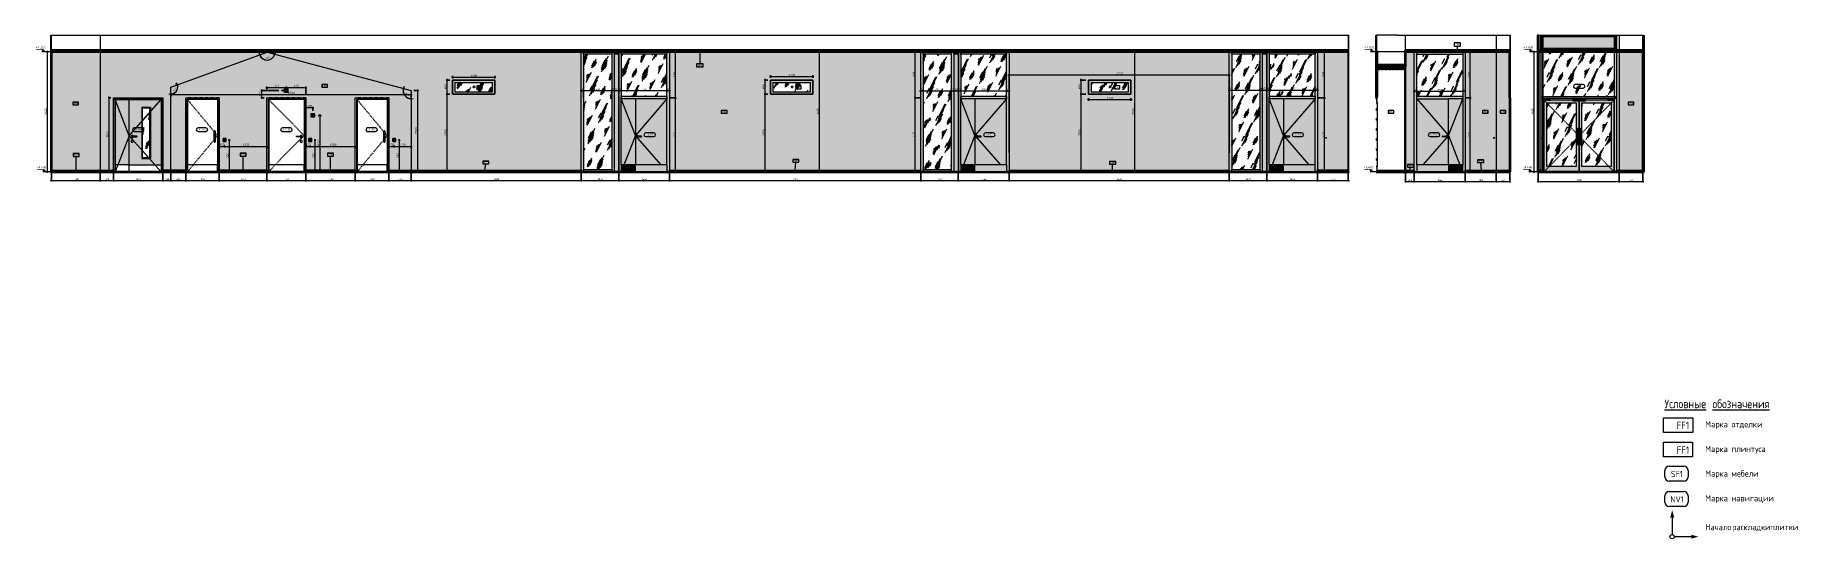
# Model space of a CAD drawing. Header units: millimetres. Extents: x 35124 to 170704, y -1987 to 12522.
# Drawn here: x 120910 to 170704, y -1987 to 12270 of the extents above; entities that cross this region are included whole.
import ezdxf

# ---------------------------------------------------------------- set-up
doc = ezdxf.new("R2010")
doc.units = ezdxf.units.MM
for name, pattern in [('200_ШТРИХ__ш1_п0_6_', [40, 25, -15]), ('200_ШТРИХ_ш1п0_6_', [40, 25, -15]), ('Штрих', [158.75, 79.375, -79.375])]:
    doc.linetypes.add(name, pattern=pattern)
for name, color, linetype, lineweight in [('A-ANNO-DIMS', 7, 'Continuous', 9), ('A-ANNO-DIMS-25', 7, 'Continuous', 9), ('A-CLNG', 7, 'Continuous', 9), ('A-CLNG-IDEN', 7, 'Continuous', 9), ('A-CLNG-PATT', 7, 'Continuous', 9), ('A-DETL', 7, 'Continuous', 9), ('A-DOOR', 7, 'Continuous', 9), ('A-DOOR-2', 7, '200_ШТРИХ__ш1_п0_6_', 9), ('A-DOOR-3', 7, 'Штрих', 9), ('A-DOOR-4', 7, 'Continuous', 18), ('A-DOOR-5', 7, '200_ШТРИХ_ш1п0_6_', 9), ('A-DOOR-FRAM-1', 7, 'Continuous', 9), ('A-DOOR-FRAM-2', 7, 'Continuous', 18), ('A-DOOR-IDEN', 7, 'Continuous', 9), ('A-FLOR', 7, 'Continuous', 9), ('A-GENM', 7, 'Continuous', 9), ('A-GENM-IDEN', 7, 'Continuous', 9), ('A-GLAZ', 7, 'Continuous', 9), ('A-GLAZ-2', 7, 'Штрих', 9), ('A-GLAZ-CURT', 7, 'Continuous', 9), ('A-GLAZ-CWMG', 7, 'Continuous', 9), ('A-GLAZ-CWMG-2', 7, 'Continuous', 30), ('A-GLAZ-IDEN', 7, 'Continuous', 9), ('A-WALL', 7, 'Continuous', 9), ('A-WALL-IDEN', 7, 'Continuous', 9), ('A-WALL-PATT', 7, 'Continuous', 9), ('G-ANNO-DIMS', 7, 'Continuous', 9), ('G-ANNO-DIMS-1', 7, 'Continuous', 20), ('G-ANNO-TEXT', 7, 'Continuous', 9), ('I-WALL', 7, 'Continuous', 9), ('Q-SPCQ', 7, 'Continuous', 9), ('S-COLS', 7, 'Continuous', 9), ('Ограждение', 7, 'Continuous', 9), ('Поручни', 7, 'Continuous', 9), ('Электрические приборы', 7, 'Continuous', 9)]:
    doc.layers.add(name, color=color, linetype=linetype, lineweight=lineweight)
for name, color, linetype, lineweight, true_color in [('A-CLNG-1', 7, 'Continuous', 9, 0x787878), ('A-CLNG-2', 7, 'Continuous', 30, 0x3c3c3c), ('A-CLNG-FNSH-1', 7, 'Continuous', 30, 0x3c3c3c), ('A-DETL-GENF-1', 7, 'Continuous', 9, 0xffffff), ('A-DETL-GENF-2', 1, 'Continuous', 9, 0xff0000), ('A-DOOR-GLAZ', 7, 'Continuous', 9, 0x8080ff), ('A-FLOR-1', 7, 'Continuous', 9, 0x787878), ('A-FLOR-FNSH-1', 7, 'Continuous', 30, 0x3c3c3c), ('A-WALL-3', 7, 'Continuous', 40, 0x3c3c3c), ('A-WALL-4', 7, 'Continuous', 30, 0x3c3c3c), ('A-WALL-FNSH-2', 7, 'Continuous', 30, 0x3c3c3c), ('G-ANNO-TEXT-1', 7, 'Continuous', 9, 0x3c3c3c), ('G-ANNO-TEXT-2', 7, 'Continuous', 9, 0x008000), ('G-ANNO-TEXT-3', 1, 'Continuous', 9, 0xff0000), ('I-WALL-1', 7, 'Continuous', 9, 0x787878), ('Q-SPCQ-1', 9, 'Continuous', 9, 0x808080), ('Q-SPCQ-2', 7, 'Continuous', 9, 0x7f7f7f), ('Q-SPCQ-3', 1, 'Continuous', 9, 0xff0000)]:
    doc.layers.add(name, color=color, linetype=linetype, lineweight=lineweight, true_color=true_color)
doc.styles.add('GOST Common_1', font='GOST_Common.ttf', dxfattribs={"height": 50})
doc.styles.add('GOST Common_2', font='GOST_Common.ttf', dxfattribs={"width": 0.9, "height": 50})
doc.styles.add('GOST Common_5', font='GOST_Common.ttf', dxfattribs={"height": 175})
doc.styles.add('GOST Common_6', font='GOST_Common.ttf', dxfattribs={"width": 0.9, "height": 210})
doc.styles.add('GOST Common_7', font='GOST_Common.ttf', dxfattribs={"width": 0.9, "height": 245})
doc.styles.add('GOST Common_8', font='GOST_Common.ttf', dxfattribs={"width": 0.9, "height": 175})
doc.styles.add('ISOCPEUR_1', font='isocpeur.ttf', dxfattribs={"width": 0.9, "height": 62.5})
doc.styles.add('ISOCPEUR_2', font='isocpeur.ttf', dxfattribs={"width": 0.9, "height": 50})
doc.styles.add('ISOCPEUR_3', font='isocpeur.ttf', dxfattribs={"height": 50})
doc.styles.add('ISOCPEUR_4', font='isocpeur.ttf', dxfattribs={"width": 0.9, "height": 175})
doc.dimstyles.new('ISO-2_0_0_9К_Средний_округл2', dxfattribs={"dimscale": 304.8, "dimtxt": 49.799059, "dimasz": 0.123031, "dimexe": 0.098425, "dimexo": 0, "dimgap": 0, "dimtad": 1, "dimdec": 0, "dimrnd": 10, "dimzin": 0, "dimdsep": 46, "dimtxsty": 'ISOCPEUR_2', "dimblk1": 'OBLIQUE', "dimblk2": 'OBLIQUE', "dimsah": 1, "dimcen": 0.09, "dimdle": 0.098425, "dimazin": 0, "dimtfac": 1, "dimtdec": 4, "dimtix": 1, "dimtmove": 0, "dimatfit": 3, "dimfxl": 1, "dimtvp": 1, "dimtolj": 1, "dimtzin": 0, "dimarcsym": 2})
doc.dimstyles.new('ISO-2_0_1_0K__СРЕДНИЙ_2', dxfattribs={"dimscale": 304.8, "dimtxt": 49.799059, "dimasz": 0.123031, "dimexe": 0.19685, "dimexo": 0.123031, "dimgap": 0.082021, "dimtad": 1, "dimdec": 3, "dimrnd": 0.001, "dimdsep": 46, "dimtxsty": 'ISOCPEUR_3', "dimblk1": 'OBLIQUE', "dimblk2": 'OBLIQUE', "dimsah": 1, "dimcen": 0.09, "dimdle": 0.19685, "dimadec": 0, "dimazin": 0, "dimtfac": 1, "dimtdec": 4, "dimtix": 1, "dimtmove": 0, "dimatfit": 3, "dimfxl": 1, "dimtvp": 1, "dimtolj": 1, "dimtzin": 0, "dimarcsym": 2})
doc.dimstyles.new('ISO-2_0_1_0K__СРЕДНИЙ_3', dxfattribs={"dimscale": 304.8, "dimtxt": 49.799059, "dimasz": 0.123031, "dimexe": 0.19685, "dimexo": 0.123031, "dimgap": 0.082021, "dimtad": 1, "dimdec": 3, "dimrnd": 0.001, "dimdsep": 46, "dimtxsty": 'ISOCPEUR_3', "dimblk1": 'OBLIQUE', "dimblk2": 'OBLIQUE', "dimsah": 1, "dimcen": 0.09, "dimdle": 0.19685, "dimadec": 0, "dimazin": 0, "dimtfac": 1, "dimtdec": 4, "dimtix": 1, "dimtmove": 0, "dimatfit": 3, "dimfxl": 1, "dimtvp": 1, "dimtolj": 1, "dimtzin": 0, "dimarcsym": 2})
doc.dimstyles.new('ISO-2_0_1_0K__СРЕДНИЙ_4', dxfattribs={"dimscale": 304.8, "dimtxt": 49.799059, "dimasz": 0.123031, "dimexe": 0.19685, "dimexo": 0.123031, "dimgap": 0.082021, "dimtad": 1, "dimdec": 3, "dimrnd": 0.001, "dimdsep": 46, "dimtxsty": 'ISOCPEUR_3', "dimblk1": 'OBLIQUE', "dimblk2": 'OBLIQUE', "dimsah": 1, "dimcen": 0.09, "dimdle": 0.19685, "dimadec": 0, "dimazin": 0, "dimtfac": 1, "dimtdec": 4, "dimtix": 1, "dimtmove": 0, "dimatfit": 3, "dimfxl": 1, "dimtvp": 1, "dimtolj": 1, "dimtzin": 0, "dimarcsym": 2})
doc.dimstyles.new('ISO-2_5_0_9К_БОЛЬШОЙ_1', dxfattribs={"dimscale": 304.8, "dimtxt": 62.248823, "dimasz": 0.123031, "dimexe": 0.098425, "dimexo": 0.246063, "dimgap": 0, "dimtad": 1, "dimdec": 0, "dimrnd": 10, "dimzin": 0, "dimdsep": 46, "dimtxsty": 'ISOCPEUR_1', "dimblk1": 'OBLIQUE', "dimblk2": 'OBLIQUE', "dimsah": 1, "dimcen": 0.09, "dimdle": 0.098425, "dimazin": 0, "dimtfac": 1, "dimtdec": 4, "dimtix": 1, "dimtmove": 0, "dimatfit": 3, "dimfxl": 1, "dimtvp": 1, "dimtolj": 1, "dimtzin": 0, "dimarcsym": 2})
pattern_1 = [(63.435, (63.5, 31.75), (-255.5833, 766.7475), [317.5, -190.5, 317.5, -190.5, -403.903]), (63.435, (63.5, 31.75), (-255.5833, 766.7475), [-1016, 127, -276.903]), (63.435, (47.6, 47.6), (-255.5833, 766.7475), [254, -317.5, 190.5, -190.5, -467.403]), (63.435, (47.6, 47.6), (-255.5833, 766.7475), [-952.5, 222.25, -245.153]), (63.435, (47.6, 95.25), (-255.5833, 766.7475), [190.5, -381, 127, -190.5, -530.903]), (63.435, (47.6, 95.25), (-255.5833, 766.7475), [-889, 285.75, -245.153]), (63.435, (95.25, 47.6), (-255.5833, 766.7475), [190.5, -381, 158.75, -6404.653]), (63.435, (142.9, 95.25), (-255.5833, 766.7475), [95.25, -476.25, 63.5, -6499.903]), (63.435, (63.5, 174.6), (-255.5833, 766.7475), [63.5, -476.25, 63.5, -254, -562.653]), (63.435, (63.5, 174.6), (-255.5833, 766.7475), [-857.25, 158.75, -403.903]), (63.435, (349.25, 127), (-255.5833, 766.7475), [317.5, -476.25, 381, -251.503]), (63.435, (349.25, 79.4), (-255.5833, 766.7475), [444.5, -317.5, 476.25, -188.003]), (63.435, (381, 95.25), (-255.5833, 766.7475), [508, -254, 381, -276.903]), (63.435, (428.6, 142.9), (-255.5833, 766.7475), [317.5, -444.5, 254, -403.903]), (63.435, (381, 238.1), (-255.5833, 766.7475), [158.75, -635, 190.5, -435.653]), (63.435, (476.25, 190.5), (-255.5833, 766.7475), [127, -635, 127, -530.903])]
pattern_2 = [(0, (165818.2524, 0), (30.48, 7.62), [2.515, -20.345, 2.515, -20.345, -121.92]), (0, (165818.2524, 0), (30.48, 7.62), [-45.72, 2.515, -43.205, 2.515, -20.345, -53.34]), (0, (165818.2524, 0), (30.48, 7.62), [-114.3, 2.515, -12.725, 2.515, -35.585]), (120, (165829.6824, 3.81), (-21.8391136, 22.5864543), [2.515, -20.345, 2.515, -20.345, -121.92]), (120, (165829.6824, 3.81), (-21.8391136, 22.5864543), [-45.72, 2.515, -43.205, 2.515, -20.345, -53.34]), (120, (165829.6824, 3.81), (-21.8391136, 22.5864543), [-114.3, 2.515, -12.725, 2.515, -35.585]), (240, (165833.4924, 19.05), (-8.6408864, -30.2064543), [2.515, -20.345, 2.515, -20.345, -121.92]), (240, (165833.4924, 19.05), (-8.6408864, -30.2064543), [-45.72, 2.515, -43.205, 2.515, -20.345, -53.34]), (240, (165833.4924, 19.05), (-8.6408864, -30.2064543), [-114.3, 2.515, -12.725, 2.515, -35.585])]
pattern_3 = [(63.435, (10356.4, 31.75), (-255.583, 766.747), [317.5, -190.5, 317.5, -190.5, -403.903]), (63.435, (10356.4, 31.75), (-255.583, 766.747), [-1016, 127, -276.903]), (63.435, (10340.55, 47.6), (-255.583, 766.747), [254, -317.5, 190.5, -190.5, -467.403]), (63.435, (10340.55, 47.6), (-255.583, 766.747), [-952.5, 222.25, -245.153]), (63.435, (10340.55, 95.25), (-255.583, 766.747), [190.5, -381, 127, -190.5, -530.903]), (63.435, (10340.55, 95.25), (-255.583, 766.747), [-889, 285.75, -245.153]), (63.435, (10388.2, 47.6), (-255.583, 766.747), [190.5, -381, 158.75, -6404.65]), (63.435, (10435.8, 95.25), (-255.583, 766.747), [95.25, -476.25, 63.5, -6499.9]), (63.435, (10356.4, 174.6), (-255.583, 766.747), [63.5, -476.25, 63.5, -254, -562.653]), (63.435, (10356.4, 174.6), (-255.583, 766.747), [-857.25, 158.75, -403.903]), (63.435, (10642.2, 127), (-255.583, 766.747), [317.5, -476.25, 381, -251.503]), (63.435, (10642.2, 79.4), (-255.583, 766.747), [444.5, -317.5, 476.25, -188.003]), (63.435, (10673.9, 95.25), (-255.583, 766.747), [508, -254, 381, -276.903]), (63.435, (10721.55, 142.9), (-255.583, 766.747), [317.5, -444.5, 254, -403.903]), (63.435, (10673.9, 238.1), (-255.583, 766.747), [158.75, -635, 190.5, -435.653]), (63.435, (10769.2, 190.5), (-255.583, 766.747), [127, -635, 127, -530.903])]

msp = doc.modelspace()

# ---------------------------------------------------------------- texts
at = {"layer": 'A-CLNG-IDEN', "char_height": 50, "width": 132.278437, "attachment_point": 1, "style": 'GOST Common_1'}
for insert in [(161098.5291, 12029.0462), (139661.8048, 11442.2607)]:
    msp.add_mtext('CF6', dxfattribs=dict(at, insert=insert))
at = {"layer": 'A-DOOR-IDEN', "char_height": 50, "attachment_point": 1, "style": 'GOST Common_1'}
for s, insert, width in [('\\fGOST Common|b0|i0|c204|p34|;В', (164545.5378, 10852.716), 50.105469), ('-2', (164586.8789, 10852.716), 88.185625), ('\\fGOST Common|b0|i0|c204|p34|;Д', (123730.8208, 9625.308), 56.118125), ('-1(', (123777.1229, 9625.308), 98.206719), ('\\fGOST Common|b0|i0|c204|p34|;п', (123858.1515, 9625.308), 44.092812), ('\\fGOST Common|b0|i0|c204|p34|;)', (123894.5317, 9625.308), 24.050625), ('\\fGOST Common|b0|i0|c204|p34|;Д', (125532.3208, 9625.308), 56.118125), ('-7(', (125578.6229, 9625.308), 112.23625), ('\\fGOST Common|b0|i0|c204|p34|;л', (125671.227, 9625.308), 42.088594), ('\\fGOST Common|b0|i0|c204|p34|;)', (125705.9536, 9625.308), 24.050625), ('\\fGOST Common|b0|i0|c204|p34|;Д', (127908.4458, 9625.308), 56.118125), ('-4 (', (127954.7479, 9625.308), 140.295312), ('\\fGOST Common|b0|i0|c204|p34|;п', (128070.5031, 9625.308), 44.092812), ('\\fGOST Common|b0|i0|c204|p34|;)', (128106.8833, 9625.308), 24.050625), ('\\fGOST Common|b0|i0|c204|p34|;Д', (130332.3208, 9625.308), 56.118125), ('-7(', (130378.6229, 9625.308), 112.23625), ('\\fGOST Common|b0|i0|c204|p34|;л', (130471.2271, 9625.308), 42.088594), ('\\fGOST Common|b0|i0|c204|p34|;)', (130505.9536, 9625.308), 24.050625), ('\\fGOST Common|b0|i0|c204|p34|;Д', (138228.1958, 9482.808), 56.118125), ('-21', (138274.4979, 9482.808), 118.248906), ('\\fGOST Common|b0|i0|c204|p34|;Д', (147838.1957, 9482.808), 56.118125), ('-21', (147884.4978, 9482.808), 118.248906), ('\\fGOST Common|b0|i0|c204|p34|;Д', (156568.1958, 9482.808), 56.118125), ('-21', (156614.4979, 9482.808), 118.248906), ('\\fGOST Common|b0|i0|c204|p34|;Д', (160370.6701, 9482.808), 56.118125), ('-22 (', (160416.9722, 9482.808), 178.375469), ('\\fGOST Common|b0|i0|c204|p34|;п', (160564.1467, 9482.808), 44.092812), ('\\fGOST Common|b0|i0|c204|p34|;)', (160600.5269, 9482.808), 24.050625)]:
    msp.add_mtext(s, dxfattribs=dict(at, insert=insert, width=width))
at = {"layer": 'A-GENM-IDEN', "char_height": 50, "attachment_point": 1, "style": 'GOST Common_1'}
for s, insert, width in [('ПЛ', (121991.6087, 8902.8485), 98.206719), ('-3', (122072.6373, 8902.8485), 86.181406), ('ПЛ', (126717.8684, 8912.8485), 98.206719), ('-3', (126798.897, 8912.8485), 86.181406), ('ПЛ', (129192.8684, 8912.8485), 98.206719), ('-3', (129273.8971, 8912.8485), 86.181406), ('ПЛ', (133585.6087, 8692.3552), 98.206719), ('-3', (133666.6373, 8692.3552), 86.181406), ('ПЛ', (142360.6087, 8739.1649), 98.206719), ('-3', (142441.6373, 8739.1649), 86.181406), ('ПЛ', (151324.2366, 8681.2283), 98.206719), ('-3', (151405.2652, 8681.2283), 86.181406), ('ПЛ', (159753.583, 8597.1461), 98.206719), ('-3', (159834.6117, 8597.1461), 86.181406), ('ПЛ', (161740.333, 8727.2196), 98.206719), ('-3', (161821.3617, 8727.2196), 86.181406)]:
    msp.add_mtext(s, dxfattribs=dict(at, insert=insert, width=width))
at = {"layer": 'A-GLAZ-IDEN', "char_height": 50, "attachment_point": 1, "style": 'ISOCPEUR_2'}
for s, insert, width in [('ОК', (133420.5601, 10817.5202), 90.189844), ('-1', (133494.9742, 10817.5202), 66.740484), ('ОК', (142440.5601, 10817.5202), 90.189844), ('-1', (142514.9742, 10817.5202), 66.740484), ('ОК', (151460.5601, 10817.5202), 90.189844), ('-1', (151534.9742, 10817.5202), 66.740484)]:
    msp.add_mtext(s, dxfattribs=dict(at, insert=insert, width=width))
at = {"layer": 'A-WALL-IDEN', "char_height": 50, "attachment_point": 1, "style": 'GOST Common_2'}
for s, insert, width in [('FK13', (129039.1272, 10863.6925), 149.715141), ('FK1', (122013.1969, 10359.5068), 111.835406), ('FK1', (140363.197, 10124.5068), 111.835406), ('FK7', (159226.201, 10124.5068), 124.461984), ('FK1', (161903.1866, 10124.5068), 111.835406), ('FK1', (162399.6713, 10124.5068), 111.835406), ('FK1', (166024.2685, 10359.5068), 111.835406)]:
    msp.add_mtext(s, dxfattribs=dict(at, insert=insert, width=width))
at = {"layer": 'G-ANNO-TEXT', "attachment_point": 1}
for s, insert, char_height, width, style in [('\\LУсловные', (167019.2018, 1955.6425), 245, 1550.543794, 'GOST Common_7'), ('\\L\\fGOST Common|b0|i0|c204|p34|;\\W.9;\\L ', (168298.5284, 1955.6425), 245, 90.911362, 'GOST Common_7'), ('\\Lобозначения', (168373.5377, 1955.6425), 245, 2111.163863, 'GOST Common_7'), ('Начало', (168167.9011, -1567.5579), 175, 863.657944, 'GOST Common_8'), ('\\fGOST Common|b0|i0|c204|p34|;\\W.9; ', (168880.4901, -1567.5579), 175, 65.658206, 'GOST Common_8'), ('раскладки', (168934.6636, -1567.5579), 175, 1237.404656, 'GOST Common_8'), ('\\fGOST Common|b0|i0|c204|p34|;\\W.9; ', (169955.6245, -1567.5579), 175, 65.658206, 'GOST Common_8'), ('плитки', (170009.7979, -1567.5579), 175, 853.556681, 'GOST Common_8')]:
    msp.add_mtext(s, dxfattribs=dict(at, insert=insert, char_height=char_height, width=width, style=style))
at = {"layer": 'G-ANNO-TEXT-1', "attachment_point": 1}
for s, insert, char_height, width, style in [('   FF1   ', (167019.2018, 1327.3113), 210, 929.31615, 'GOST Common_6'), ('Марка', (168167.9011, 1343.2436), 175, 830.54825, 'GOST Common_5'), ('\\fGOST Common|b0|i0|c204|p34|; ', (168853.1719, 1343.2436), 175, 72.953562, 'GOST Common_5'), ('отделки', (168913.3646, 1343.2436), 175, 1099.91525, 'GOST Common_5'), ('Марка', (168167.9011, 643.2436), 175, 830.54825, 'GOST Common_5'), ('\\fGOST Common|b0|i0|c204|p34|; ', (168853.1719, 643.2436), 175, 72.953562, 'GOST Common_5'), ('плинтуса', (168913.3646, 643.2436), 175, 1245.822375, 'GOST Common_5'), ('Марка', (168167.9011, -50.9475), 175, 830.54825, 'GOST Common_5'), ('\\fGOST Common|b0|i0|c204|p34|; ', (168853.1719, -50.9475), 175, 72.953562, 'GOST Common_5'), ('мебели', (168913.3646, -50.9475), 175, 925.949063, 'GOST Common_5'), ('Марка', (168167.9011, -750.9475), 175, 830.54825, 'GOST Common_5'), ('\\fGOST Common|b0|i0|c204|p34|; ', (168853.1719, -750.9475), 175, 72.953562, 'GOST Common_5'), ('навигации', (168913.3646, -750.9475), 175, 1414.17675, 'GOST Common_5')]:
    msp.add_mtext(s, dxfattribs=dict(at, insert=insert, char_height=char_height, width=width, style=style))
at = {"layer": 'G-ANNO-TEXT-2', "char_height": 175, "attachment_point": 1, "style": 'ISOCPEUR_4'}
for s, insert, width in [('SF1', (167196.6128, -63.7492), 383.847975), ('NV1', (167182.7354, -781.9683), 419.202394)]:
    msp.add_mtext(s, dxfattribs=dict(at, insert=insert, width=width))
at = {"layer": 'G-ANNO-TEXT-3', "insert": (167019.2018, 627.3113), "char_height": 210, "width": 929.31615, "attachment_point": 1, "style": 'GOST Common_6'}
msp.add_mtext('   FF1   ', dxfattribs=at)

# ---------------------------------------------------------------- blocks, each defined once
blk = doc.blocks.new('110_Дверь_СКБ_1Ст_Внутренняя1 - Д-7_л__950x2100h_Туалет-21784696-Развертка 3_19-3')
at = {"layer": 'A-DOOR'}
for p, q in [((-70760, 10450), (-71610, 10450)), ((-71610, 8600), (-71610, 10450)), ((-70760, 10450), (-70760, 8600)), ((-70852, 9250), (-70852, 9550)), ((-70852, 9550), (-70852, 9250)), ((-70827, 9550), (-70827, 9250)), ((-70827, 9250), (-70827, 9550)), ((-70760, 8600), (-71610, 8600)), ((-71610, 8600), (-71610, 8406)), ((-70760, 8406), (-70760, 8600))]:
    blk.add_line(p, q, dxfattribs=at)
for centre, start, end in [((-70840, 9550), 0, 180), ((-70840, 9250), 180, 0)]:
    blk.add_arc(centre, 12.5, start, end, dxfattribs=at)
at = {"layer": 'A-DOOR-2'}
for p, q in [((-71611, 10450), (-70852, 9536)), ((-70827, 9506), (-70760, 9425)), ((-70852, 9313), (-71605, 8406)), ((-70760, 9425), (-70827, 9344))]:
    blk.add_line(p, q, dxfattribs=at)
at = {"layer": 'A-DOOR-3'}
for p, q in [((-70710, 10500), (-71660, 10500)), ((-71660, 8400), (-71660, 10500)), ((-70710, 10500), (-71660, 10500)), ((-71660, 8400), (-71660, 10500)), ((-70710, 8400), (-70710, 10500)), ((-70710, 8400), (-70710, 10500))]:
    blk.add_line(p, q, dxfattribs=at)
at = {"layer": 'A-DOOR-FRAM-1'}
for p, q in [((-71620, 8406), (-71620, 10460)), ((-71620, 10460), (-70750, 10460)), ((-71610, 10450), (-71610, 10460)), ((-71610, 10460), (-71610, 8600)), ((-70760, 10460), (-70760, 10450)), ((-70760, 10460), (-70760, 8600)), ((-70750, 10460), (-70750, 8406)), ((-70760, 10450), (-71610, 10450))]:
    blk.add_line(p, q, dxfattribs=at)
blk = doc.blocks.new('110_Дверь_СКБ_1Ст_Внутренняя1 - Д-7_л__950x2100h_Туалет-V10-Развертка 3_19-3')
at = {"layer": 'A-DOOR'}
for p, q in [((-65960, 10450), (-66810, 10450)), ((-66810, 8600), (-66810, 10450)), ((-65960, 10450), (-65960, 8600)), ((-66052, 9250), (-66052, 9550)), ((-66052, 9550), (-66052, 9250)), ((-66027, 9550), (-66027, 9250)), ((-66027, 9250), (-66027, 9550)), ((-65960, 8600), (-66810, 8600)), ((-66810, 8600), (-66810, 8406)), ((-65960, 8406), (-65960, 8600))]:
    blk.add_line(p, q, dxfattribs=at)
for centre, start, end in [((-66040, 9550), 0, 180), ((-66040, 9250), 180, 0)]:
    blk.add_arc(centre, 12.5, start, end, dxfattribs=at)
at = {"layer": 'A-DOOR-2'}
for p, q in [((-66811, 10450), (-66052, 9536)), ((-66027, 9506), (-65960, 9425)), ((-66052, 9313), (-66805, 8406)), ((-65960, 9425), (-66027, 9344))]:
    blk.add_line(p, q, dxfattribs=at)
at = {"layer": 'A-DOOR-3'}
for p, q in [((-65910, 10500), (-66860, 10500)), ((-66860, 8400), (-66860, 10500)), ((-65910, 10500), (-66860, 10500)), ((-66860, 8400), (-66860, 10500)), ((-65910, 8400), (-65910, 10500)), ((-65910, 8400), (-65910, 10500))]:
    blk.add_line(p, q, dxfattribs=at)
at = {"layer": 'A-DOOR-FRAM-1'}
for p, q in [((-66820, 8406), (-66820, 10460)), ((-66820, 10460), (-65950, 10460)), ((-66810, 10450), (-66810, 10460)), ((-66810, 10460), (-66810, 8600)), ((-65960, 10460), (-65960, 10450)), ((-65960, 10460), (-65960, 8600)), ((-65950, 10460), (-65950, 8406)), ((-65960, 10450), (-66810, 10450))]:
    blk.add_line(p, q, dxfattribs=at)
blk = doc.blocks.new('110_Дверь_СКБ_1Ст_Внутренняя1 - Д-4 1100x2100h_су мгн-31586709-Развертка 3_19-3')
at = {"layer": 'A-DOOR'}
for p, q in [((-68310, 10450), (-69310, 10450)), ((-69310, 8600), (-69310, 10450)), ((-68310, 10450), (-68310, 8600)), ((-68520, 9410), (-68390, 9410)), ((-68390, 9390), (-68520, 9390)), ((-68390, 9410), (-68424, 9410)), ((-68424, 9390), (-68390, 9390)), ((-68310, 8600), (-69310, 8600)), ((-69310, 8600), (-69310, 8414)), ((-68310, 8414), (-68310, 8600)), ((-69310, 8414), (-68310, 8414))]:
    blk.add_line(p, q, dxfattribs=at)
for centre, radius, start, end in [((-68520, 9400), 10, 90, 270), ((-68390, 9400), 35, 0, 163.3985), ((-68390, 9400), 35, 196.6015, 0), ((-68390, 9265), 30, 0, 188.1699), ((-68390, 9265), 30, 188.1699, 0), ((-68390, 9400), 10, 270, 90), ((-68390, 9400), 10, 270, 90)]:
    blk.add_arc(centre, radius, start, end, dxfattribs=at)
at = {"layer": 'A-DOOR-2'}
for p, q in [((-69311, 10450), (-68310, 9432)), ((-68367, 9374), (-69310, 8414)), ((-68310, 9432), (-68363, 9378))]:
    blk.add_line(p, q, dxfattribs=at)
at = {"layer": 'A-DOOR-3'}
for p, q in [((-68260, 10500), (-69360, 10500)), ((-69360, 8400), (-69360, 10500)), ((-68260, 10500), (-69360, 10500)), ((-69360, 8400), (-69360, 10500)), ((-68260, 8400), (-68260, 10500)), ((-68260, 8400), (-68260, 10500))]:
    blk.add_line(p, q, dxfattribs=at)
at = {"layer": 'A-DOOR-FRAM-1'}
for p, q in [((-69320, 8406), (-69320, 10460)), ((-69320, 10460), (-68300, 10460)), ((-69310, 10450), (-69310, 10460)), ((-69310, 10460), (-69310, 8600)), ((-68310, 10460), (-68310, 10450)), ((-68310, 10460), (-68310, 8600)), ((-68300, 10460), (-68300, 8406)), ((-68310, 10450), (-69310, 10450)), ((-69310, 8414), (-69320, 8414)), ((-69310, 8414), (-69310, 8406)), ((-68310, 8414), (-68310, 8406)), ((-68300, 8414), (-68310, 8414))]:
    blk.add_line(p, q, dxfattribs=at)
blk = doc.blocks.new('110_Дверь_СКБ_2Ст - Д-1 Лестничная клетка EIS60-24319353-Развертка 3_19-3')
at = {"layer": 'A-DOOR'}
blk.add_hatch(color=256, dxfattribs=at).paths.add_polyline_path([(-73614, 8600), (-73255, 8600), (-73255, 10450), (-73655, 10450), (-73655, 8600)])
h = blk.add_hatch(color=256, dxfattribs=at)
h.paths.add_polyline_path([(-73255, 8600), (-72355, 8600), (-72355, 10450), (-73255, 10450), (-73255, 8637)])
h.paths.add_polyline_path([(-72680, 8800), (-72880, 8800), (-72880, 10210), (-72680, 10210), (-72680, 8879)])
h.paths.add_polyline_path([(-73177, 9235), (-73184, 9237), (-73191, 9240), (-73197, 9245), (-73201, 9251), (-73204, 9258), (-73205, 9265), (-73204, 9272), (-73201, 9280), (-73197, 9286), (-73191, 9290), (-73184, 9294), (-73177, 9295), (-73169, 9294), (-73162, 9292), (-73156, 9288), (-73151, 9282), (-73147, 9276), (-73145, 9268), (-73145, 9261), (-73147, 9254), (-73151, 9247), (-73156, 9242), (-73163, 9238), (-73170, 9235)])
h.paths.add_polyline_path([(-73176, 9365), (-73184, 9366), (-73193, 9370), (-73200, 9375), (-73205, 9383), (-73209, 9391), (-73210, 9400), (-73209, 9409), (-73205, 9417), (-73200, 9425), (-73193, 9430), (-73184, 9434), (-73175, 9435), (-73167, 9434), (-73158, 9431), (-73151, 9425), (-73145, 9418), (-73141, 9410), (-73045, 9410), (-73042, 9410), (-73040, 9409), (-73038, 9407), (-73036, 9405), (-73035, 9403), (-73035, 9400), (-73035, 9397), (-73036, 9395), (-73038, 9393), (-73040, 9391), (-73042, 9390), (-73045, 9390), (-73141, 9390), (-73145, 9382), (-73151, 9375), (-73158, 9369), (-73167, 9366), (-73175, 9365)])
h = blk.add_hatch(dxfattribs=at)
h.set_pattern_fill('FP_21', color=256, style=0, pattern_type=2)
h.set_pattern_definition(pattern_1)
h.paths.add_polyline_path([(-72880, 8800), (-72680, 8800), (-72680, 10210), (-72880, 10210), (-72880, 8879)])
at = {"layer": 'A-DOOR-FRAM-1'}
for points in [[(-72305, 8400), (-72305, 10500), (-73705, 10500), (-73705, 8400), (-73690, 8400), (-73690, 10485), (-72320, 10485), (-72320, 8402), (-72317, 8402), (-72317, 8400)], [(-73687, 8400), (-73687, 8402), (-73655, 8402), (-73655, 10485), (-73690, 10485), (-73690, 8400)], [(-73255, 10450), (-72355, 10450), (-72355, 10485), (-73655, 10485), (-73655, 10450)], [(-72355, 8402), (-72320, 8402), (-72320, 10485), (-72355, 10485), (-72355, 8409)]]:
    blk.add_hatch(color=256, dxfattribs=at).paths.add_polyline_path(points)
at = {"layer": 'A-DOOR'}
for p, q in [((-73255, 8600), (-73255, 10450)), ((-73255, 8600), (-73255, 10450)), ((-72900, 10230), (-72660, 10230)), ((-72900, 10230), (-72900, 8780)), ((-72880, 8800), (-72880, 10210)), ((-72880, 10210), (-72680, 10210)), ((-72680, 10079), (-72880, 9851)), ((-72680, 10210), (-72680, 8800)), ((-72660, 10230), (-72660, 8780)), ((-73045, 9410), (-73175, 9410)), ((-73175, 9410), (-73141, 9410)), ((-73175, 9390), (-73045, 9390)), ((-73141, 9390), (-73175, 9390)), ((-72880, 8998), (-72706, 8800)), ((-73255, 8600), (-73655, 8600)), ((-73255, 8600), (-72355, 8600)), ((-73255, 8402), (-73255, 8600)), ((-73255, 8402), (-73255, 8600)), ((-72900, 8780), (-72660, 8780)), ((-72680, 8800), (-72880, 8800))]:
    blk.add_line(p, q, dxfattribs=at)
for centre, radius, start, end in [((-73175, 9400), 35, 16.6015, 180), ((-73175, 9400), 35, 180, 343.3985), ((-73175, 9265), 30, 351.8301, 180), ((-73175, 9265), 30, 180, 351.8301), ((-73175, 9400), 10, 90, 270), ((-73175, 9400), 10, 90, 270), ((-73045, 9400), 10, 270, 90)]:
    blk.add_arc(centre, radius, start, end, dxfattribs=at)
at = {"layer": 'A-DOOR-FRAM-1'}
for p, q in [((-73690, 8400), (-73690, 10485)), ((-73690, 10485), (-72320, 10485)), ((-73655, 10450), (-73655, 10485)), ((-73655, 10485), (-73655, 8402)), ((-72355, 10485), (-72355, 10450)), ((-72355, 10485), (-72355, 8402)), ((-72320, 10485), (-72320, 8402)), ((-73655, 10450), (-72355, 10450))]:
    blk.add_line(p, q, dxfattribs=at)
blk = doc.blocks.new('Плинтус - Плинтус темный _ст_школа_-33411403-Развертка 3_19-3')
at = {"layer": 'A-GENM'}
for p, q in [((-75444, 8450), (-75459, 8450)), ((-75459, 8450), (-75459, 8400)), ((-75459, 8400), (-75444, 8400)), ((-75444, 8400), (-75444, 8450))]:
    blk.add_line(p, q, dxfattribs=at)
blk = doc.blocks.new('Плинтус - Плинтус темный _ст_школа_-32863987-Развертка 3_19-3')
at = {"layer": 'A-GENM'}
blk.add_hatch(color=256, dxfattribs=at).paths.add_polyline_path([(-74332, 8400), (-74064, 8400), (-74064, 8450), (-75444, 8450), (-75444, 8400), (-74619, 8400)])
for p in [(-75444, 8450), (-74064, 8400)]:
    blk.add_line(p, (-74064, 8450), dxfattribs=at)
blk = doc.blocks.new('Плинтус - Плинтус темный _ст_школа_-33411368-Развертка 3_19-3')
at = {"layer": 'A-GENM'}
blk.add_line((-74064, 8450), (-74064, 8400), dxfattribs=at)
blk = doc.blocks.new('Плинтус - Плинтус темный _ст_школа_-33411333-Развертка 3_19-3')
at = {"layer": 'A-GENM'}
blk.add_hatch(color=256, dxfattribs=at).paths.add_polyline_path([(-74045, 8400), (-73705, 8400), (-73705, 8450), (-74064, 8450), (-74064, 8400)])
for p, q in [((-74064, 8450), (-73705, 8450)), ((-73705, 8450), (-73705, 8400))]:
    blk.add_line(p, q, dxfattribs=at)
blk = doc.blocks.new('Плинтус - Плинтус темный _ст_школа_-33411294-Развертка 3_19-3')
at = {"layer": 'A-GENM'}
blk.add_hatch(color=256, dxfattribs=at).paths.add_polyline_path([(-72305, 8410), (-71660, 8410), (-71660, 8460), (-72305, 8460)])
for p, q in [((-72305, 8460), (-71660, 8460)), ((-72305, 8410), (-72305, 8460)), ((-71660, 8410), (-72305, 8410)), ((-71660, 8460), (-71660, 8410))]:
    blk.add_line(p, q, dxfattribs=at)
blk = doc.blocks.new('Плинтус - Плинтус темный _ст_школа_-33411252-Развертка 3_19-3')
at = {"layer": 'A-GENM'}
blk.add_hatch(color=256, dxfattribs=at).paths.add_polyline_path([(-70710, 8410), (-69360, 8410), (-69360, 8460), (-70710, 8460)])
for p, q in [((-70710, 8460), (-69360, 8460)), ((-70710, 8410), (-70710, 8460)), ((-69360, 8410), (-70710, 8410)), ((-69360, 8460), (-69360, 8410))]:
    blk.add_line(p, q, dxfattribs=at)
blk = doc.blocks.new('Плинтус - Плинтус темный _ст_школа_-33411210-Развертка 3_19-3')
at = {"layer": 'A-GENM'}
blk.add_hatch(color=256, dxfattribs=at).paths.add_polyline_path([(-67443, 8410), (-66860, 8410), (-66860, 8460), (-68260, 8460), (-68260, 8410), (-67730, 8410)])
for p, q in [((-68260, 8460), (-66860, 8460)), ((-68260, 8410), (-68260, 8460)), ((-66860, 8410), (-68260, 8410)), ((-66860, 8460), (-66860, 8410))]:
    blk.add_line(p, q, dxfattribs=at)
blk = doc.blocks.new('Плинтус - Плинтус темный _ст_школа_-33411168-Развертка 3_19-3')
at = {"layer": 'A-GENM'}
blk.add_hatch(color=256, dxfattribs=at).paths.add_polyline_path([(-60470, 8400), (-60470, 8450), (-65910, 8450), (-65910, 8400), (-60554, 8400)])
for p, q in [((-65910, 8450), (-60470, 8450)), ((-65910, 8400), (-65910, 8450)), ((-60470, 8450), (-60470, 8400))]:
    blk.add_line(p, q, dxfattribs=at)
blk = doc.blocks.new('Плинтус - Плинтус темный _ст_школа_-33411100-Развертка 3_19-3')
at = {"layer": 'A-GENM'}
blk.add_hatch(color=256, dxfattribs=at).paths.add_polyline_path([(-51369, 8400), (-50860, 8400), (-50860, 8450), (-57970, 8450), (-57970, 8400), (-51943, 8400)])
for p, q in [((-57970, 8450), (-50860, 8450)), ((-57970, 8400), (-57970, 8450)), ((-50860, 8450), (-50860, 8400))]:
    blk.add_line(p, q, dxfattribs=at)
blk = doc.blocks.new('Плинтус - Плинтус темный _ст_школа_-33410955-Развертка 3_19-3')
at = {"layer": 'A-GENM'}
blk.add_hatch(color=256, dxfattribs=at).paths.add_polyline_path([(-39314, 8410), (-38776, 8410), (-38776, 8460), (-39630, 8460), (-39630, 8410), (-39614, 8410)])
for p, q in [((-39630, 8460), (-38776, 8460)), ((-39630, 8410), (-39630, 8460)), ((-38776, 8410), (-39630, 8410))]:
    blk.add_line(p, q, dxfattribs=at)
blk = doc.blocks.new('Плинтус - Плинтус темный _ст_школа_-32863958-Развертка 3_19-3')
at = {"layer": 'A-GENM'}
for p, q in [((-38776, 8460), (-38761, 8460)), ((-38776, 8410), (-38776, 8460)), ((-38761, 8410), (-38776, 8410))]:
    blk.add_line(p, q, dxfattribs=at)
blk = doc.blocks.new('Switch1 - Svitch х2-27773486-Развертка 3_19-3')
at = {"layer": 'Электрические приборы'}
h = blk.add_hatch(color=256, dxfattribs=at)
h.paths.add_polyline_path([(-65722, 9259), (-65719, 9259), (-65719, 9341), (-65801, 9341), (-65801, 9259), (-65732, 9259)])
h.paths.add_polyline_path([(-65788, 9260), (-65800, 9260), (-65800, 9340), (-65720, 9340), (-65720, 9260), (-65787, 9260)])
h = blk.add_hatch(color=256, dxfattribs=at)
h.paths.add_polyline_path([(-65788, 9262), (-65722, 9262), (-65722, 9338), (-65798, 9338), (-65798, 9262)])
h.paths.add_polyline_path([(-65761, 9272), (-65788, 9272), (-65788, 9328), (-65732, 9328), (-65732, 9272), (-65759, 9272)])
blk.add_hatch(color=256, dxfattribs=at).paths.add_polyline_path([(-65787, 9273), (-65733, 9273), (-65733, 9327), (-65787, 9327)])
for p, q in [((-65801, 9341), (-65801, 9259)), ((-65719, 9341), (-65801, 9341)), ((-65801, 9259), (-65719, 9259)), ((-65800, 9340), (-65720, 9340)), ((-65800, 9260), (-65800, 9340)), ((-65720, 9260), (-65800, 9260)), ((-65798, 9338), (-65798, 9262)), ((-65722, 9338), (-65798, 9338)), ((-65798, 9338), (-65798, 9262)), ((-65722, 9338), (-65798, 9338)), ((-65798, 9262), (-65722, 9262)), ((-65798, 9262), (-65722, 9262)), ((-65788, 9328), (-65732, 9328)), ((-65788, 9272), (-65788, 9328)), ((-65788, 9328), (-65732, 9328)), ((-65788, 9272), (-65788, 9328)), ((-65732, 9272), (-65788, 9272)), ((-65732, 9272), (-65788, 9272)), ((-65761, 9327), (-65787, 9327)), ((-65787, 9327), (-65787, 9273)), ((-65787, 9327), (-65787, 9273)), ((-65733, 9327), (-65787, 9327)), ((-65787, 9273), (-65761, 9273)), ((-65787, 9273), (-65733, 9273)), ((-65761, 9273), (-65761, 9327)), ((-65759, 9327), (-65759, 9273)), ((-65733, 9327), (-65759, 9327)), ((-65759, 9273), (-65733, 9273)), ((-65733, 9273), (-65733, 9327)), ((-65733, 9273), (-65733, 9327)), ((-65732, 9328), (-65732, 9272)), ((-65732, 9328), (-65732, 9272)), ((-65722, 9262), (-65722, 9338)), ((-65722, 9262), (-65722, 9338)), ((-65720, 9340), (-65720, 9260)), ((-65719, 9259), (-65719, 9341))]:
    blk.add_line(p, q, dxfattribs=at)
blk = doc.blocks.new('Switch1 - Svitch х1-27745830-Развертка 3_19-3')
at = {"layer": 'Электрические приборы'}
h = blk.add_hatch(color=256, dxfattribs=at)
h.paths.add_polyline_path([(-68094, 9259), (-68094, 9341), (-68176, 9341), (-68176, 9259), (-68097, 9259)])
h.paths.add_polyline_path([(-68162, 9260), (-68175, 9260), (-68175, 9340), (-68095, 9340), (-68095, 9260), (-68161, 9260)])
h = blk.add_hatch(color=256, dxfattribs=at)
h.paths.add_polyline_path([(-68163, 9262), (-68097, 9262), (-68097, 9338), (-68173, 9338), (-68173, 9262)])
h.paths.add_polyline_path([(-68163, 9272), (-68163, 9328), (-68107, 9328), (-68107, 9272), (-68162, 9272)])
h.paths.add_polyline_path([(-68108, 9273), (-68108, 9327), (-68162, 9327), (-68162, 9273), (-68125, 9273)])
for p, q in [((-68176, 9341), (-68176, 9259)), ((-68094, 9341), (-68176, 9341)), ((-68176, 9259), (-68094, 9259)), ((-68175, 9340), (-68095, 9340)), ((-68175, 9260), (-68175, 9340)), ((-68095, 9260), (-68175, 9260)), ((-68173, 9338), (-68173, 9262)), ((-68097, 9338), (-68173, 9338)), ((-68173, 9262), (-68097, 9262)), ((-68163, 9328), (-68107, 9328)), ((-68163, 9272), (-68163, 9328)), ((-68107, 9272), (-68163, 9272)), ((-68162, 9327), (-68162, 9273)), ((-68108, 9327), (-68162, 9327)), ((-68162, 9273), (-68108, 9273)), ((-68108, 9273), (-68108, 9327)), ((-68107, 9328), (-68107, 9272)), ((-68097, 9262), (-68097, 9338)), ((-68095, 9340), (-68095, 9260)), ((-68094, 9259), (-68094, 9341))]:
    blk.add_line(p, q, dxfattribs=at)
blk = doc.blocks.new('Проводная кнопка сброса GC-0421W1 - Кнопка выхода 2-29719815-Развертка 3_19-3')
at = {"layer": 'Q-SPCQ-2'}
blk.add_hatch(color=256, dxfattribs=at).paths.add_polyline_path([(-68110, 9950), (-68010, 9950), (-68010, 10050), (-68110, 10050)])
at = {"layer": 'Q-SPCQ-1'}
for p, q in [((-68129, 10000), (-67990, 10000)), ((-67990, 10000), (-68129, 10000)), ((-68110, 10050), (-68010, 10050)), ((-68110, 9950), (-68110, 10050)), ((-68010, 10000), (-68109, 10000)), ((-68109, 10000), (-68010, 10000)), ((-68100, 10000), (-68021, 10000)), ((-68021, 10000), (-68100, 10000)), ((-68010, 9950), (-68010, 10050)), ((-68010, 9950), (-68110, 9950))]:
    blk.add_line(p, q, dxfattribs=at)
blk = doc.blocks.new('оповещатель охранно-звуковойrfa - Сигнальная лампа-29719814-Развертка 3_19-3')
at = {"layer": 'Q-SPCQ-2'}
blk.add_hatch(color=256, dxfattribs=at).paths.add_polyline_path([(-68760, 10650), (-68760, 10750), (-68860, 10750), (-68860, 10650)])
at = {"layer": 'Q-SPCQ-1'}
for p, q in [((-68952, 10700), (-68810, 10700)), ((-68952, 10700), (-68810, 10700)), ((-68810, 10700), (-68952, 10700)), ((-68952, 10700), (-68810, 10700)), ((-68950, 10700), (-68811, 10700)), ((-68811, 10700), (-68950, 10700)), ((-68860, 10750), (-68760, 10750)), ((-68860, 10650), (-68860, 10750)), ((-68760, 10650), (-68860, 10650)), ((-68760, 10650), (-68760, 10750))]:
    blk.add_line(p, q, dxfattribs=at)
blk = doc.blocks.new('Плинтус - Плинтус темный _ст_школа_-33411032-Развертка 3_19-3')
at = {"layer": 'A-GENM'}
blk.add_hatch(color=256, dxfattribs=at).paths.add_polyline_path([(-42130, 8400), (-42130, 8450), (-48360, 8450), (-48360, 8400), (-42184, 8400)])
for p, q in [((-48360, 8450), (-42130, 8450)), ((-48360, 8400), (-48360, 8450)), ((-42130, 8450), (-42130, 8400))]:
    blk.add_line(p, q, dxfattribs=at)
blk = doc.blocks.new('Дистанционный пожарный извещатель - Монтируемые на перекрытии-30348713-Развертка 3_19-3')
at = {"layer": 'Q-SPCQ'}
for p, q in [((-39403, 9362), (-39408, 9362)), ((-39403, 9362), (-39390, 9362)), ((-39373, 9362), (-39403, 9362)), ((-39390, 9362), (-39373, 9362)), ((-39373, 9362), (-39367, 9362))]:
    blk.add_line(p, q, dxfattribs=at)
blk = doc.blocks.new('Прямоугольный импост - 50 x 70 мм-31700031-Развертка 3_19-3')
at = {"layer": 'A-GLAZ-CWMG'}
blk.add_hatch(color=256, dxfattribs=at).paths.add_polyline_path([(-42130, 8400), (-42060, 8400), (-42060, 10500), (-42130, 10500), (-42130, 8450)])
blk.add_line((-42060, 10500), (-42060, 8400), dxfattribs=at)
blk = doc.blocks.new('Дверь_Витражная_остекление_ - ДВН_ДАО_Главный вход_1200 в свету-31742133-Развертка 3_19-3')
at = {"layer": 'A-DOOR'}
blk.add_hatch(color=256, dxfattribs=at).paths.add_polyline_path([(-40671, 8600), (-40595, 8600), (-40595, 10465), (-40995, 10465), (-40995, 8600), (-40705, 8600)])
h = blk.add_hatch(color=256, dxfattribs=at)
h.paths.add_polyline_path([(-40595, 8600), (-39700, 8600), (-39700, 10465), (-40595, 10465), (-40595, 9363)])
h.paths.add_polyline_path([(-40555, 9365), (-40564, 9366), (-40573, 9370), (-40580, 9375), (-40585, 9383), (-40589, 9391), (-40590, 9400), (-40589, 9409), (-40585, 9418), (-40580, 9425), (-40572, 9431), (-40564, 9434), (-40555, 9435), (-40546, 9434), (-40537, 9430), (-40530, 9424), (-40525, 9418), (-40521, 9410), (-40424, 9410), (-40421, 9409), (-40420, 9408), (-40418, 9407), (-40416, 9405), (-40415, 9403), (-40415, 9400), (-40415, 9397), (-40417, 9394), (-40418, 9393), (-40421, 9391), (-40422, 9390), (-40426, 9390), (-40521, 9390), (-40525, 9382), (-40531, 9375), (-40538, 9369), (-40547, 9366), (-40555, 9365)])
for p, q in [((-40995, 8600), (-40995, 10465)), ((-40595, 10465), (-40995, 10465)), ((-39700, 10465), (-40595, 9433)), ((-40595, 10465), (-40595, 8600)), ((-40595, 9433), (-40584, 9420)), ((-40425, 9410), (-40555, 9410)), ((-40555, 9410), (-40521, 9410)), ((-40555, 9390), (-40425, 9390)), ((-40521, 9390), (-40555, 9390)), ((-40440, 9410), (-40540, 9410)), ((-40540, 9390), (-40440, 9390)), ((-40540, 9369), (-39873, 8600))]:
    blk.add_line(p, q, dxfattribs=at)
at = {"layer": 'A-DOOR', "flags": 128}
for points in [[(-40540, 9410), (-40541, 9410), (-40541, 9410), (-40542, 9410), (-40542, 9410), (-40543, 9410), (-40544, 9410), (-40544, 9410), (-40545, 9410), (-40545, 9410), (-40546, 9410), (-40546, 9410), (-40547, 9410), (-40547, 9410), (-40548, 9410), (-40548, 9410), (-40549, 9410), (-40549, 9410), (-40550, 9410), (-40550, 9410), (-40551, 9410), (-40551, 9410), (-40552, 9410), (-40552, 9410), (-40552, 9410), (-40553, 9410), (-40553, 9410), (-40553, 9410), (-40554, 9410), (-40554, 9410), (-40554, 9410), (-40554, 9410), (-40554, 9410), (-40555, 9410), (-40555, 9410), (-40555, 9410), (-40555, 9410), (-40555, 9410), (-40555, 9410), (-40555, 9410)], [(-40555, 9390), (-40555, 9390), (-40555, 9390), (-40555, 9390), (-40555, 9390), (-40555, 9390), (-40554, 9390), (-40554, 9390), (-40554, 9390), (-40554, 9390), (-40554, 9390), (-40553, 9390), (-40553, 9390), (-40553, 9390), (-40552, 9390), (-40552, 9390), (-40552, 9390), (-40551, 9390), (-40551, 9390), (-40550, 9390), (-40550, 9390), (-40550, 9390), (-40549, 9390), (-40549, 9390), (-40548, 9390), (-40548, 9390), (-40547, 9390), (-40547, 9390), (-40546, 9390), (-40545, 9390), (-40545, 9390), (-40544, 9390), (-40544, 9390), (-40543, 9390), (-40543, 9390), (-40542, 9390), (-40541, 9390), (-40541, 9390), (-40540, 9390), (-40540, 9390)], [(-40425, 9410), (-40425, 9410), (-40425, 9410), (-40425, 9410), (-40425, 9410), (-40425, 9410), (-40426, 9410), (-40426, 9410), (-40426, 9410), (-40426, 9410), (-40426, 9410), (-40427, 9410), (-40427, 9410), (-40427, 9410), (-40428, 9410), (-40428, 9410), (-40428, 9410), (-40429, 9410), (-40429, 9410), (-40430, 9410), (-40430, 9410), (-40430, 9410), (-40431, 9410), (-40431, 9410), (-40432, 9410), (-40432, 9410), (-40433, 9410), (-40433, 9410), (-40434, 9410), (-40435, 9410), (-40435, 9410), (-40436, 9410), (-40436, 9410), (-40437, 9410), (-40437, 9410), (-40438, 9410), (-40439, 9410), (-40439, 9410), (-40440, 9410), (-40440, 9410)], [(-40440, 9390), (-40439, 9390), (-40439, 9390), (-40438, 9390), (-40438, 9390), (-40437, 9390), (-40436, 9390), (-40436, 9390), (-40435, 9390), (-40435, 9390), (-40434, 9390), (-40434, 9390), (-40433, 9390), (-40433, 9390), (-40432, 9390), (-40432, 9390), (-40431, 9390), (-40431, 9390), (-40430, 9390), (-40430, 9390), (-40429, 9390), (-40429, 9390), (-40428, 9390), (-40428, 9390), (-40428, 9390), (-40427, 9390), (-40427, 9390), (-40427, 9390), (-40426, 9390), (-40426, 9390), (-40426, 9390), (-40426, 9390), (-40426, 9390), (-40425, 9390), (-40425, 9390), (-40425, 9390), (-40425, 9390), (-40425, 9390), (-40425, 9390), (-40425, 9390)]]:
    blk.add_lwpolyline(points, dxfattribs=at)
at = {"layer": 'A-DOOR'}
for centre, radius, start, end in [((-40555, 9400), 35, 16.6015, 180), ((-40555, 9400), 35, 180, 343.3985), ((-40555, 9400), 35, 120, 120.6357), ((-40555, 9400), 35, 239.3643, 240), ((-40555, 9400), 10, 90, 270), ((-40555, 9400), 10, 90, 270), ((-40555, 9400), 35, 98.5767, 105), ((-40555, 9400), 35, 255, 261.4233), ((-40555, 9400), 35, 83.5447, 90), ((-40555, 9400), 35, 270, 276.4553), ((-40555, 9400), 35, 68.5405, 75.5121), ((-40555, 9400), 35, 284.4879, 291.4595), ((-40555, 9400), 35, 53.5543, 60.5852), ((-40555, 9400), 35, 299.4148, 306.4457), ((-40555, 9400), 35, 38.5805, 45.6582), ((-40555, 9400), 35, 314.3418, 321.4195), ((-40555, 9400), 35, 23.6155, 30.7312), ((-40555, 9400), 35, 329.2688, 336.3845), ((-40425, 9400), 10, 270, 90)]:
    blk.add_arc(centre, radius, start, end, dxfattribs=at)
blk = doc.blocks.new('Прямоугольный импост - 50 x 70 мм-31720913-Развертка 3_19-3')
at = {"layer": 'A-GLAZ-CWMG'}
blk.add_hatch(color=256, dxfattribs=at).paths.add_polyline_path([(-42007, 11730), (-41265, 11730), (-41265, 11800), (-42060, 11800), (-42060, 11730), (-42017, 11730)])
for p, q in [((-42060, 11730), (-42060, 11800)), ((-41265, 11730), (-42060, 11730)), ((-41265, 11800), (-41265, 11730))]:
    blk.add_line(p, q, dxfattribs=at)
blk = doc.blocks.new('Системная панель - Стемалит - 40мм-32257327-Развертка 3_19-3')
at = {"layer": 'A-GLAZ-CURT'}
blk.add_hatch(color=256, dxfattribs=at).paths.add_polyline_path([(-41065, 8402), (-41065, 8402), (-41065, 11730), (-41195, 11730), (-41195, 8402), (-41074, 8402)])
for p, q in [((-41065, 11730), (-41195, 11730)), ((-41195, 11730), (-41195, 10500)), ((-41065, 10500), (-41065, 11730)), ((-41195, 10500), (-41195, 8402)), ((-41065, 8402), (-41065, 10500))]:
    blk.add_line(p, q, dxfattribs=at)
blk = doc.blocks.new('Прямоугольный импост - 50 x 70 мм-31701710-Развертка 3_19-3')
at = {"layer": 'A-GLAZ-CWMG'}
blk.add_hatch(color=256, dxfattribs=at).paths.add_polyline_path([(-39700, 11730), (-39700, 11800), (-40995, 11800), (-40995, 11730), (-39715, 11730)])
for p, q in [((-40995, 11730), (-40995, 11800)), ((-39700, 11730), (-40995, 11730)), ((-39700, 11800), (-39700, 11730))]:
    blk.add_line(p, q, dxfattribs=at)
blk = doc.blocks.new('Прямоугольный импост - 50 x 70 мм-31687886-Развертка 3_19-3')
at = {"layer": 'A-GLAZ-CWMG'}
blk.add_hatch(color=256, dxfattribs=at).paths.add_polyline_path([(-41065, 8402), (-40995, 8402), (-40995, 10500), (-41065, 10500), (-41065, 8404)])
for p, q in [((-41065, 10500), (-41065, 8402)), ((-40995, 10500), (-40995, 10465))]:
    blk.add_line(p, q, dxfattribs=at)
blk = doc.blocks.new('Системная панель - Стекло - 40мм-32257328-Развертка 3_19-3')
at = {"layer": 'A-GLAZ-CURT'}
h = blk.add_hatch(dxfattribs=at)
h.set_pattern_fill('FP_21', color=256, style=0, pattern_type=2)
h.set_pattern_definition(pattern_1)
h.paths.add_polyline_path([(-39910, 10535), (-39700, 10535), (-39700, 11730), (-40995, 11730), (-40995, 10535), (-40084, 10535)])
blk = doc.blocks.new('Прямоугольный импост - 50 x 70 мм-31701779-Развертка 3_19-3')
at = {"layer": 'A-GLAZ-CWMG'}
blk.add_hatch(color=256, dxfattribs=at).paths.add_polyline_path([(-39630, 8400), (-39630, 10500), (-39700, 10500), (-39700, 8600), (-39695, 8600), (-39695, 8400)])
blk.add_line((-39700, 8600), (-39700, 10500), dxfattribs=at)
blk = doc.blocks.new('Прямоугольный импост - 50 x 70 мм-31693698-Развертка 3_19-3')
at = {"layer": 'A-GLAZ-CWMG'}
blk.add_hatch(color=256, dxfattribs=at).paths.add_polyline_path([(-40995, 10465), (-39700, 10465), (-39700, 10535), (-40995, 10535), (-40995, 10500)])
for p, q in [((-40995, 10465), (-40995, 10535)), ((-39700, 10535), (-40995, 10535)), ((-39700, 10465), (-40595, 10465)), ((-39700, 10535), (-39700, 10465))]:
    blk.add_line(p, q, dxfattribs=at)
blk = doc.blocks.new('Прямоугольный импост - 50 x 70 мм-32257329-Развертка 3_19-3')
at = {"layer": 'A-GLAZ-CWMG'}
blk.add_hatch(color=256, dxfattribs=at).paths.add_polyline_path([(-42060, 10500), (-42060, 11800), (-42130, 11800), (-42130, 10500)])
blk.add_line((-42060, 11800), (-42060, 10500), dxfattribs=at)
blk = doc.blocks.new('Прямоугольный импост - 50 x 70 мм-32257330-Развертка 3_19-3')
at = {"layer": 'A-GLAZ-CWMG'}
blk.add_hatch(color=256, dxfattribs=at).paths.add_polyline_path([(-39700, 10500), (-39630, 10500), (-39630, 11800), (-39700, 11800), (-39700, 10535)])
blk.add_line((-39700, 10500), (-39700, 11800), dxfattribs=at)
blk = doc.blocks.new('Прямоугольный импост - 50 x 70 мм-32257325-Развертка 3_19-3')
at = {"layer": 'A-GLAZ-CWMG'}
blk.add_hatch(color=256, dxfattribs=at).paths.add_polyline_path([(-40995, 10500), (-40995, 11800), (-41065, 11800), (-41065, 10500), (-41036, 10500)])
for p, q in [((-41065, 11800), (-41065, 10500)), ((-40995, 11800), (-40995, 10500))]:
    blk.add_line(p, q, dxfattribs=at)
blk = doc.blocks.new('Системная панель - Стекло - 40мм-32257331-Развертка 3_19-3')
at = {"layer": 'A-GLAZ-CURT'}
h = blk.add_hatch(dxfattribs=at)
h.set_pattern_fill('FP_21', color=256, style=0, pattern_type=2)
h.set_pattern_definition(pattern_1)
h.paths.add_polyline_path([(-42060, 8470), (-41265, 8470), (-41265, 11730), (-42060, 11730), (-42060, 10332)])
blk = doc.blocks.new('Прямоугольный импост - 50 x 70 мм-31701712-Развертка 3_19-3')
at = {"layer": 'A-GLAZ-CWMG'}
blk.add_hatch(color=256, dxfattribs=at).paths.add_polyline_path([(-41195, 11730), (-41065, 11730), (-41065, 11800), (-41195, 11800)])
for p, q in [((-41195, 11730), (-41195, 11800)), ((-41065, 11730), (-41195, 11730)), ((-41065, 11800), (-41065, 11730))]:
    blk.add_line(p, q, dxfattribs=at)
blk = doc.blocks.new('Прямоугольный импост - 50 x 70 мм-31702100-Развертка 3_19-3')
at = {"layer": 'A-GLAZ-CWMG'}
blk.add_hatch(color=256, dxfattribs=at).paths.add_polyline_path([(-41265, 8400), (-41224, 8400), (-41224, 8402), (-41195, 8402), (-41195, 10500), (-41265, 10500), (-41265, 8402)])
for p, q in [((-41265, 10500), (-41265, 8400)), ((-41195, 10500), (-41195, 8402))]:
    blk.add_line(p, q, dxfattribs=at)
blk = doc.blocks.new('Прямоугольный импост - 50 x 70 мм-32257326-Развертка 3_19-3')
at = {"layer": 'A-GLAZ-CWMG'}
blk.add_hatch(color=256, dxfattribs=at).paths.add_polyline_path([(-41195, 10500), (-41195, 11800), (-41265, 11800), (-41265, 10500)])
for p, q in [((-41265, 11800), (-41265, 10500)), ((-41195, 11800), (-41195, 10500))]:
    blk.add_line(p, q, dxfattribs=at)
blk = doc.blocks.new('Прямоугольный импост - 50 x 70 мм-31720914-Развертка 3_19-3')
at = {"layer": 'A-GLAZ-CWMG'}
blk.add_hatch(color=256, dxfattribs=at).paths.add_polyline_path([(-42060, 8400), (-41265, 8400), (-41265, 8470), (-42060, 8470), (-42060, 8407)])
for p, q in [((-42060, 8400), (-42060, 8470)), ((-42060, 8470), (-41265, 8470)), ((-41265, 8470), (-41265, 8400))]:
    blk.add_line(p, q, dxfattribs=at)
blk = doc.blocks.new('Прямоугольный импост - 50 x 70 мм-V12-Развертка 3_19-3')
at = {"layer": 'A-GLAZ-CWMG'}
blk.add_hatch(color=256, dxfattribs=at).paths.add_polyline_path([(-50860, 8400), (-50790, 8400), (-50790, 10500), (-50860, 10500), (-50860, 8400)])
blk.add_line((-50790, 10500), (-50790, 8400), dxfattribs=at)
blk = doc.blocks.new('Системная панель - Стекло - 40мм-V13-Развертка 3_19-3')
at = {"layer": 'A-GLAZ-CURT'}
h = blk.add_hatch(dxfattribs=at)
h.set_pattern_fill('FP_21', color=256, style=0, pattern_type=2)
h.set_pattern_definition(pattern_1)
h.paths.add_polyline_path([(-49073, 10535), (-48430, 10535), (-48430, 11730), (-49725, 11730), (-49725, 10535), (-49325, 10535)])
blk = doc.blocks.new('Прямоугольный импост - 50 x 70 мм-V14-Развертка 3_19-3')
at = {"layer": 'A-GLAZ-CWMG'}
blk.add_hatch(color=256, dxfattribs=at).paths.add_polyline_path([(-50860, 10500), (-50790, 10500), (-50790, 11800), (-50860, 11800), (-50860, 10600)])
blk.add_line((-50790, 11800), (-50790, 10500), dxfattribs=at)
blk = doc.blocks.new('Системная панель - Стекло - 40мм-V15-Развертка 3_19-3')
at = {"layer": 'A-GLAZ-CURT'}
h = blk.add_hatch(dxfattribs=at)
h.set_pattern_fill('FP_21', color=256, style=0, pattern_type=2)
h.set_pattern_definition(pattern_1)
h.paths.add_polyline_path([(-50790, 8470), (-49995, 8470), (-49995, 11730), (-50790, 11730), (-50790, 10332)])
blk = doc.blocks.new('Дверь_Витражная_остекление_ - ДВН_ДАО_Главный вход_1200 в свету-V16-Развертка 3_19-3')
at = {"layer": 'A-DOOR'}
blk.add_hatch(color=256, dxfattribs=at).paths.add_polyline_path([(-58970, 8600), (-58935, 8600), (-58935, 10465), (-59335, 10465), (-59335, 8600), (-59011, 8600)])
h = blk.add_hatch(color=256, dxfattribs=at)
h.paths.add_polyline_path([(-58935, 8600), (-58040, 8600), (-58040, 10465), (-58935, 10465), (-58935, 9363)])
h.paths.add_polyline_path([(-58895, 9365), (-58904, 9366), (-58913, 9370), (-58920, 9375), (-58925, 9383), (-58929, 9391), (-58930, 9400), (-58929, 9409), (-58925, 9418), (-58920, 9425), (-58912, 9430), (-58904, 9434), (-58895, 9435), (-58886, 9434), (-58877, 9430), (-58870, 9424), (-58865, 9418), (-58861, 9410), (-58764, 9410), (-58761, 9409), (-58760, 9408), (-58758, 9407), (-58756, 9405), (-58755, 9403), (-58755, 9400), (-58755, 9397), (-58757, 9394), (-58758, 9393), (-58761, 9391), (-58762, 9390), (-58766, 9390), (-58861, 9390), (-58865, 9382), (-58871, 9375), (-58878, 9369), (-58887, 9366), (-58895, 9365)])
for p, q in [((-59335, 8600), (-59335, 10465)), ((-58935, 10465), (-59335, 10465)), ((-58040, 10465), (-58935, 9433)), ((-58935, 10465), (-58935, 8600)), ((-58935, 9433), (-58924, 9420)), ((-58765, 9410), (-58895, 9410)), ((-58895, 9410), (-58861, 9410)), ((-58895, 9390), (-58765, 9390)), ((-58861, 9390), (-58895, 9390)), ((-58780, 9410), (-58880, 9410)), ((-58880, 9390), (-58780, 9390)), ((-58880, 9369), (-58213, 8600))]:
    blk.add_line(p, q, dxfattribs=at)
at = {"layer": 'A-DOOR', "flags": 128}
for points in [[(-58880, 9410), (-58881, 9410), (-58881, 9410), (-58882, 9410), (-58882, 9410), (-58883, 9410), (-58884, 9410), (-58884, 9410), (-58885, 9410), (-58885, 9410), (-58886, 9410), (-58886, 9410), (-58887, 9410), (-58887, 9410), (-58888, 9410), (-58888, 9410), (-58889, 9410), (-58889, 9410), (-58890, 9410), (-58890, 9410), (-58891, 9410), (-58891, 9410), (-58892, 9410), (-58892, 9410), (-58892, 9410), (-58893, 9410), (-58893, 9410), (-58893, 9410), (-58894, 9410), (-58894, 9410), (-58894, 9410), (-58894, 9410), (-58894, 9410), (-58895, 9410), (-58895, 9410), (-58895, 9410), (-58895, 9410), (-58895, 9410), (-58895, 9410), (-58895, 9410)], [(-58895, 9390), (-58895, 9390), (-58895, 9390), (-58895, 9390), (-58895, 9390), (-58895, 9390), (-58894, 9390), (-58894, 9390), (-58894, 9390), (-58894, 9390), (-58894, 9390), (-58893, 9390), (-58893, 9390), (-58893, 9390), (-58892, 9390), (-58892, 9390), (-58892, 9390), (-58891, 9390), (-58891, 9390), (-58890, 9390), (-58890, 9390), (-58890, 9390), (-58889, 9390), (-58889, 9390), (-58888, 9390), (-58888, 9390), (-58887, 9390), (-58887, 9390), (-58886, 9390), (-58885, 9390), (-58885, 9390), (-58884, 9390), (-58884, 9390), (-58883, 9390), (-58883, 9390), (-58882, 9390), (-58881, 9390), (-58881, 9390), (-58880, 9390), (-58880, 9390)], [(-58765, 9410), (-58765, 9410), (-58765, 9410), (-58765, 9410), (-58765, 9410), (-58765, 9410), (-58766, 9410), (-58766, 9410), (-58766, 9410), (-58766, 9410), (-58766, 9410), (-58767, 9410), (-58767, 9410), (-58767, 9410), (-58768, 9410), (-58768, 9410), (-58768, 9410), (-58769, 9410), (-58769, 9410), (-58770, 9410), (-58770, 9410), (-58770, 9410), (-58771, 9410), (-58771, 9410), (-58772, 9410), (-58772, 9410), (-58773, 9410), (-58773, 9410), (-58774, 9410), (-58775, 9410), (-58775, 9410), (-58776, 9410), (-58776, 9410), (-58777, 9410), (-58777, 9410), (-58778, 9410), (-58779, 9410), (-58779, 9410), (-58780, 9410), (-58780, 9410)], [(-58780, 9390), (-58779, 9390), (-58779, 9390), (-58778, 9390), (-58778, 9390), (-58777, 9390), (-58776, 9390), (-58776, 9390), (-58775, 9390), (-58775, 9390), (-58774, 9390), (-58774, 9390), (-58773, 9390), (-58773, 9390), (-58772, 9390), (-58772, 9390), (-58771, 9390), (-58771, 9390), (-58770, 9390), (-58770, 9390), (-58769, 9390), (-58769, 9390), (-58768, 9390), (-58768, 9390), (-58768, 9390), (-58767, 9390), (-58767, 9390), (-58767, 9390), (-58766, 9390), (-58766, 9390), (-58766, 9390), (-58766, 9390), (-58766, 9390), (-58765, 9390), (-58765, 9390), (-58765, 9390), (-58765, 9390), (-58765, 9390), (-58765, 9390), (-58765, 9390)]]:
    blk.add_lwpolyline(points, dxfattribs=at)
at = {"layer": 'A-DOOR'}
for centre, radius, start, end in [((-58895, 9400), 35, 16.6015, 180), ((-58895, 9400), 35, 180, 343.3985), ((-58895, 9400), 35, 120, 120.6357), ((-58895, 9400), 35, 239.3643, 240), ((-58895, 9400), 10, 90, 270), ((-58895, 9400), 10, 90, 270), ((-58895, 9400), 35, 98.5767, 105), ((-58895, 9400), 35, 255, 261.4233), ((-58895, 9400), 35, 83.5447, 90), ((-58895, 9400), 35, 270, 276.4553), ((-58895, 9400), 35, 68.5405, 75.5121), ((-58895, 9400), 35, 284.4879, 291.4595), ((-58895, 9400), 35, 53.5543, 60.5852), ((-58895, 9400), 35, 299.4148, 306.4457), ((-58895, 9400), 35, 38.9275, 45.6582), ((-58895, 9400), 35, 314.3418, 321.0725), ((-58895, 9400), 35, 23.6155, 30.7312), ((-58895, 9400), 35, 329.2688, 336.3845), ((-58765, 9400), 10, 270, 90)]:
    blk.add_arc(centre, radius, start, end, dxfattribs=at)
blk = doc.blocks.new('Системная панель - Стекло - 40мм-V17-Развертка 3_19-3')
at = {"layer": 'A-GLAZ-CURT'}
h = blk.add_hatch(dxfattribs=at)
h.set_pattern_fill('FP_21', color=256, style=0, pattern_type=2)
h.set_pattern_definition(pattern_1)
h.paths.add_polyline_path([(-58040, 10535), (-58040, 11730), (-59335, 11730), (-59335, 10535), (-58935, 10535)])
blk = doc.blocks.new('Системная панель - Стекло - 40мм-V18-Развертка 3_19-3')
at = {"layer": 'A-GLAZ-CURT'}
h = blk.add_hatch(dxfattribs=at)
h.set_pattern_fill('FP_21', color=256, style=0, pattern_type=2)
h.set_pattern_definition(pattern_1)
h.paths.add_polyline_path([(-60400, 8470), (-59605, 8470), (-59605, 11730), (-60400, 11730), (-60400, 10332)])
blk = doc.blocks.new('120_Окно_СКБ_1Ст - 120_Окно_СКБ_1Ст 400х1200 EI30-24228621-Развертка 3_19-3')
at = {"layer": 'A-GLAZ'}
h = blk.add_hatch(color=256, dxfattribs=at)
h.paths.add_polyline_path([(-46079, 10600), (-44910, 10600), (-44910, 11000), (-46110, 11000), (-46110, 10600)])
h.paths.add_polyline_path([(-45138, 10670), (-46040, 10670), (-46040, 10930), (-44980, 10930), (-44980, 10670), (-45097, 10670)])
h = blk.add_hatch(dxfattribs=at)
h.set_pattern_fill('FP_21', color=256, style=0, pattern_type=2)
h.set_pattern_definition(pattern_1)
h.paths.add_polyline_path([(-46038, 10670), (-44980, 10670), (-44980, 10930), (-46040, 10930), (-46040, 10670), (-46038, 10670)])
for p, q in [((-46110, 11000), (-46110, 10600)), ((-44910, 11000), (-46110, 11000)), ((-44910, 10600), (-44910, 11000)), ((-46110, 10600), (-44910, 10600)), ((-46040, 10930), (-46040, 10670)), ((-46040, 10930), (-44980, 10930)), ((-46040, 10670), (-44980, 10670)), ((-44980, 10670), (-44980, 10930))]:
    blk.add_line(p, q, dxfattribs=at)
at = {"layer": 'A-GLAZ-2'}
for p, q in [((-45460, 10800), (-45560, 10800)), ((-45510, 10850), (-45510, 10750))]:
    blk.add_line(p, q, dxfattribs=at)
blk = doc.blocks.new('120_Окно_СКБ_1Ст - 120_Окно_СКБ_1Ст 400х1200 EI30-V19-Развертка 3_19-3')
at = {"layer": 'A-GLAZ'}
h = blk.add_hatch(color=256, dxfattribs=at)
h.paths.add_polyline_path([(-55040, 10600), (-53910, 10600), (-53910, 11000), (-55110, 11000), (-55110, 10600), (-55079, 10600)])
h.paths.add_polyline_path([(-54007, 10670), (-55040, 10670), (-55040, 10930), (-53980, 10930), (-53980, 10670)])
h = blk.add_hatch(dxfattribs=at)
h.set_pattern_fill('FP_21', color=256, style=0, pattern_type=2)
h.set_pattern_definition(pattern_1)
h.paths.add_polyline_path([(-55040, 10670), (-53980, 10670), (-53980, 10930), (-55040, 10930), (-55040, 10723)])
for p, q in [((-55110, 11000), (-55110, 10600)), ((-53910, 11000), (-55110, 11000)), ((-53910, 10600), (-53910, 11000)), ((-55110, 10600), (-53910, 10600)), ((-55040, 10930), (-55040, 10670)), ((-55040, 10930), (-53980, 10930)), ((-55040, 10670), (-53980, 10670)), ((-53980, 10670), (-53980, 10930))]:
    blk.add_line(p, q, dxfattribs=at)
at = {"layer": 'A-GLAZ-2'}
for p, q in [((-54460, 10800), (-54560, 10800)), ((-54510, 10850), (-54510, 10750))]:
    blk.add_line(p, q, dxfattribs=at)
blk = doc.blocks.new('120_Окно_СКБ_1Ст - 120_Окно_СКБ_1Ст 400х1200 EI30-V20-Развертка 3_19-3')
at = {"layer": 'A-GLAZ'}
h = blk.add_hatch(color=256, dxfattribs=at)
h.paths.add_polyline_path([(-62910, 10600), (-62910, 11000), (-64110, 11000), (-64110, 10600), (-62980, 10600)])
h.paths.add_polyline_path([(-62980, 10670), (-64040, 10670), (-64040, 10930), (-62980, 10930), (-62980, 10703)])
h = blk.add_hatch(dxfattribs=at)
h.set_pattern_fill('FP_21', color=256, style=0, pattern_type=2)
h.set_pattern_definition(pattern_1)
h.paths.add_polyline_path([(-63772, 10670), (-62980, 10670), (-62980, 10930), (-64040, 10930), (-64040, 10670), (-63999, 10670)])
for p, q in [((-64110, 11000), (-64110, 10600)), ((-62910, 11000), (-64110, 11000)), ((-62910, 10600), (-62910, 11000)), ((-64110, 10600), (-62910, 10600)), ((-64040, 10930), (-64040, 10670)), ((-64040, 10930), (-62980, 10930)), ((-64040, 10670), (-62980, 10670)), ((-62980, 10670), (-62980, 10930))]:
    blk.add_line(p, q, dxfattribs=at)
at = {"layer": 'A-GLAZ-2'}
for p, q in [((-63460, 10800), (-63560, 10800)), ((-63510, 10850), (-63510, 10750))]:
    blk.add_line(p, q, dxfattribs=at)
blk = doc.blocks.new('Ограждение - Ограждение-32882240-Развертка 3_19-3')
at = {"layer": 'Ограждение'}
blk.add_hatch(color=256, dxfattribs=at).paths.add_polyline_path([(-66744, 8400), (-66339, 8400), (-66339, 8402), (-65920, 8402), (-65920, 8400), (-65910, 8400), (-65910, 8406), (-66860, 8406), (-66860, 8400), (-66834, 8400), (-66834, 8402), (-66744, 8402)])
at = {"layer": 'Поручни'}
blk.add_line((-66860, 8406), (-65910, 8406), dxfattribs=at)
blk = doc.blocks.new('Ограждение - Ограждение-32882246-Развертка 3_19-3')
at = {"layer": 'Ограждение'}
blk.add_hatch(color=256, dxfattribs=at).paths.add_polyline_path([(-69244, 8400), (-68605, 8400), (-68605, 8402), (-68265, 8402), (-68265, 8400), (-68260, 8400), (-68260, 8406), (-69360, 8406), (-69360, 8400), (-69334, 8400), (-69334, 8402), (-69244, 8402)])
at = {"layer": 'Поручни'}
blk.add_line((-69360, 8406), (-68260, 8406), dxfattribs=at)
blk = doc.blocks.new('Ограждение - Ограждение-32882282-Развертка 3_19-3')
at = {"layer": 'Ограждение'}
blk.add_hatch(color=256, dxfattribs=at).paths.add_polyline_path([(-71544, 8400), (-71139, 8400), (-71139, 8402), (-70735, 8402), (-70735, 8406), (-71620, 8406), (-71620, 8402), (-71544, 8402)])
at = {"layer": 'Поручни'}
for p, q in [((-71620, 8402), (-71620, 8406)), ((-71620, 8406), (-70735, 8406)), ((-70735, 8406), (-70735, 8402))]:
    blk.add_line(p, q, dxfattribs=at)
blk = doc.blocks.new('BSC_Колонна _Прямоугольная - 500х500-23287078-Развертка 3_19-2')
at = {"layer": 'S-COLS'}
blk.add_hatch(color=256, dxfattribs=at).paths.add_polyline_path([(-11100, 12270), (-11100, 12270), (-11400, 12270), (-11400, 12270)])
blk.add_line((-11400, 12270), (-11400, 12270), dxfattribs=at)
blk = doc.blocks.new('110_Дверь_СКБ_2Ст - Д-1 Лестничная клетка EIS60-24319353-Развертка 3_19-2')
at = {"layer": 'A-DOOR-FRAM-1'}
for points in [[(-7900, 10485), (-7900, 10500), (-7908, 10500), (-7908, 10485)], [(-7900, 8402), (-7900, 8402), (-7900, 10485), (-7908, 10485), (-7908, 8402), (-7900, 8402)], [(-7900, 8402), (-7900, 8402), (-7900, 8637)]]:
    blk.add_hatch(color=256, dxfattribs=at).paths.add_polyline_path(points)
for p, q in [((-7908, 8402), (-7908, 10485)), ((-7900, 10485), (-7900, 8402)), ((-7900, 10485), (-7900, 8402))]:
    blk.add_line(p, q, dxfattribs=at)
at = {"layer": 'A-DOOR-FRAM-2'}
for p, q in [((-7908, 10555), (-7908, 10485)), ((-7900, 10555), (-7908, 10555)), ((-7908, 10485), (-7900, 10485)), ((-7900, 10485), (-7900, 10555)), ((-7900, 10500), (-7900, 10500)), ((-7900, 10500), (-7900, 10485)), ((-7900, 10485), (-7900, 10485))]:
    blk.add_line(p, q, dxfattribs=at)
blk = doc.blocks.new('Плинтус - Плинтус темный _ст_школа_-33411473-Развертка 3_19-2')
at = {"layer": 'A-GENM'}
for p, q in [((-10865, 8450), (-10864, 8450)), ((-10864, 8450), (-10864, 8402))]:
    blk.add_line(p, q, dxfattribs=at)
blk = doc.blocks.new('Плинтус - Плинтус темный _ст_школа_-33411438-Развертка 3_19-2')
at = {"layer": 'A-GENM'}
blk.add_hatch(color=256, dxfattribs=at).paths.add_polyline_path([(-10619, 8400), (-10619, 8450), (-10864, 8450), (-10864, 8402), (-10682, 8402), (-10682, 8400)])
for p, q in [((-10864, 8450), (-10619, 8450)), ((-10619, 8450), (-10619, 8400))]:
    blk.add_line(p, q, dxfattribs=at)
blk = doc.blocks.new('Плинтус - Плинтус темный _ст_школа_-33411403-Развертка 3_19-2')
at = {"layer": 'A-GENM'}
blk.add_hatch(color=256, dxfattribs=at).paths.add_polyline_path([(-8372, 8400), (-8372, 8402), (-8315, 8402), (-8315, 8450), (-9179, 8450), (-9179, 8400), (-8375, 8400)])
for p, q in [((-9179, 8450), (-8315, 8450)), ((-9179, 8400), (-9179, 8450))]:
    blk.add_line(p, q, dxfattribs=at)
blk = doc.blocks.new('Плинтус - Плинтус темный _ст_школа_-32863987-Развертка 3_19-2')
at = {"layer": 'A-GENM'}
blk.add_line((-8315.5, 8402), (-8315.5, 8450), dxfattribs=at)
blk = doc.blocks.new('Плинтус - Плинтус темный _ст_школа_-33411368-Развертка 3_19-2')
at = {"layer": 'A-GENM'}
blk.add_hatch(color=256, dxfattribs=at).paths.add_polyline_path([(-8300, 8402), (-7935, 8402), (-7935, 8450), (-8315, 8450), (-8315, 8402), (-8301, 8402)])
for q in [(-7935, 8450), (-8315, 8402)]:
    blk.add_line((-8315, 8450), q, dxfattribs=at)
blk = doc.blocks.new('Плинтус - Плинтус темный _ст_школа_-33411333-Развертка 3_19-2')
at = {"layer": 'A-GENM'}
for p, q in [((-7920, 8450), (-7935, 8450)), ((-7935, 8450), (-7935, 8402)), ((-7920, 8450), (-7920, 8402))]:
    blk.add_line(p, q, dxfattribs=at)
blk = doc.blocks.new('Дистанционный пожарный извещатель - Монтируемые на перекрытии-30348713-Развертка 3_19-2')
at = {"layer": 'Q-SPCQ'}
for p, q in [((-8349, 9362), (-8385, 9362)), ((-8385, 9362), (-8349, 9362)), ((-8349, 9362), (-8339, 9362)), ((-8349, 9362), (-8339, 9362))]:
    blk.add_line(p, q, dxfattribs=at)
blk = doc.blocks.new('Прямоугольный импост - 50 x 70 мм-32306832-Развертка 3_19-2')
at = {"layer": 'A-GLAZ-CWMG'}
blk.add_hatch(color=256, dxfattribs=at).paths.add_polyline_path([(-9179, 8400), (-9179, 10500), (-9249, 10500), (-9249, 8402), (-9227, 8402), (-9227, 8400)])
blk.add_line((-9249, 10500), (-9249, 10465), dxfattribs=at)
blk = doc.blocks.new('Дверь_Витражная_остекление_ - ДВН_ДАО_Главный вход_1200 в свету Д-22 _п_-32306833-Развертка 3_19-2')
at = {"layer": 'A-DOOR'}
h = blk.add_hatch(color=256, dxfattribs=at)
h.paths.add_polyline_path([(-10549, 8600), (-9649, 8600), (-9649, 10465), (-10549, 10465), (-10549, 9364)])
h.paths.add_polyline_path([(-9689, 9365), (-9698, 9366), (-9706, 9370), (-9714, 9375), (-9719, 9383), (-9723, 9390), (-9820, 9390), (-9822, 9391), (-9824, 9392), (-9826, 9393), (-9828, 9395), (-9829, 9397), (-9829, 9401), (-9829, 9403), (-9827, 9405), (-9826, 9407), (-9823, 9409), (-9822, 9410), (-9817, 9410), (-9723, 9410), (-9719, 9418), (-9713, 9425), (-9706, 9431), (-9697, 9434), (-9688, 9435), (-9680, 9434), (-9671, 9430), (-9664, 9424), (-9659, 9417), (-9655, 9409), (-9654, 9400), (-9655, 9391), (-9659, 9383), (-9664, 9375), (-9671, 9370), (-9680, 9366), (-9689, 9365)])
blk.add_hatch(color=256, dxfattribs=at).paths.add_polyline_path([(-9325, 8600), (-9249, 8600), (-9249, 10465), (-9649, 10465), (-9649, 8600), (-9345, 8600)])
for p, q in [((-10549, 10465), (-9649, 9433)), ((-9249, 10465), (-9649, 10465)), ((-9649, 8600), (-9649, 10465)), ((-9249, 10465), (-9249, 8600)), ((-9705, 9369), (-10375, 8600)), ((-9819, 9410), (-9689, 9410)), ((-9689, 9390), (-9819, 9390)), ((-9689, 9410), (-9723, 9410)), ((-9723, 9390), (-9689, 9390)), ((-9649, 9433), (-9660, 9420)), ((-9655, 9409), (-9655, 9409))]:
    blk.add_line(p, q, dxfattribs=at)
for centre, radius, start, end in [((-9819, 9400), 10, 90, 270), ((-9689, 9400), 35, 0, 163.3985), ((-9689, 9400), 35, 196.6015, 0), ((-9689, 9400), 35, 149.2688, 156.3845), ((-9689, 9400), 35, 203.6155, 210.7312), ((-9689, 9400), 35, 134.3418, 141.4195), ((-9689, 9400), 35, 218.5805, 225.6582), ((-9689, 9400), 35, 119.4148, 126.4457), ((-9689, 9400), 35, 233.5543, 240.5852), ((-9689, 9400), 35, 104.4879, 111.4595), ((-9689, 9400), 35, 248.5405, 255.5121), ((-9689, 9400), 35, 90, 96.4553), ((-9689, 9400), 35, 263.5447, 270), ((-9689, 9400), 10, 270, 90), ((-9689, 9400), 10, 270, 90), ((-9689, 9400), 35, 75, 81.4233), ((-9689, 9400), 35, 278.5767, 285), ((-9689, 9400), 35, 59.3643, 60), ((-9689, 9400), 35, 300, 300.6357)]:
    blk.add_arc(centre, radius, start, end, dxfattribs=at)
blk = doc.blocks.new('Прямоугольный импост - 50 x 70 мм-32306830-Развертка 3_19-2')
at = {"layer": 'A-GLAZ-CWMG'}
blk.add_hatch(color=256, dxfattribs=at).paths.add_polyline_path([(-9249, 11730), (-9249, 11800), (-10549, 11800), (-10549, 11730), (-9362, 11730)])
for p, q in [((-10549, 11730), (-10549, 11800)), ((-10549, 11730), (-9249, 11730)), ((-9249, 11800), (-9249, 11730))]:
    blk.add_line(p, q, dxfattribs=at)
blk = doc.blocks.new('Системная панель - Стекло - 40мм-32489674-Развертка 3_19-2')
at = {"layer": 'A-GLAZ-CURT'}
h = blk.add_hatch(dxfattribs=at)
h.set_pattern_fill('FP_28', color=256, style=0, pattern_type=2)
h.set_pattern_definition([(63.435, (-9417.7, 31.75), (-255.583, 766.747), [317.5, -190.5, 317.5, -190.5, -403.903]), (63.435, (-9417.7, 31.75), (-255.583, 766.747), [-1016, 127, -276.903]), (63.435, (-9433.6, 47.6), (-255.583, 766.747), [254, -317.5, 190.5, -190.5, -467.403]), (63.435, (-9433.6, 47.6), (-255.583, 766.747), [-952.5, 222.25, -245.153]), (63.435, (-9433.6, 95.25), (-255.583, 766.747), [190.5, -381, 127, -190.5, -530.903]), (63.435, (-9433.6, 95.25), (-255.583, 766.747), [-889, 285.75, -245.153]), (63.435, (-9385.95, 47.6), (-255.583, 766.747), [190.5, -381, 158.75, -6404.65]), (63.435, (-9338.3, 95.25), (-255.583, 766.747), [95.25, -476.25, 63.5, -6499.9]), (63.435, (-9417.7, 174.6), (-255.583, 766.747), [63.5, -476.25, 63.5, -254, -562.653]), (63.435, (-9417.7, 174.6), (-255.583, 766.747), [-857.25, 158.75, -403.903]), (63.435, (-9131.95, 127), (-255.583, 766.747), [317.5, -476.25, 381, -251.503]), (63.435, (-9131.95, 79.4), (-255.583, 766.747), [444.5, -317.5, 476.25, -188.003]), (63.435, (-9100.2, 95.25), (-255.583, 766.747), [508, -254, 381, -276.903]), (63.435, (-9052.6, 142.9), (-255.583, 766.747), [317.5, -444.5, 254, -403.903]), (63.435, (-9100.2, 238.1), (-255.583, 766.747), [158.75, -635, 190.5, -435.653]), (63.435, (-9004.95, 190.5), (-255.583, 766.747), [127, -635, 127, -530.903])])
h.paths.add_polyline_path([(-9649, 10535), (-9249, 10535), (-9249, 11730), (-10549, 11730), (-10549, 10535), (-9800, 10535)])
blk = doc.blocks.new('Прямоугольный импост - 50 x 70 мм-32306835-Развертка 3_19-2')
at = {"layer": 'A-GLAZ-CWMG'}
blk.add_hatch(color=256, dxfattribs=at).paths.add_polyline_path([(-10601, 8400), (-10601, 8402), (-10549, 8402), (-10549, 10500), (-10619, 10500), (-10619, 8400)])
blk.add_line((-10549, 8600), (-10549, 10500), dxfattribs=at)
blk = doc.blocks.new('Прямоугольный импост - 50 x 70 мм-32306831-Развертка 3_19-2')
at = {"layer": 'A-GLAZ-CWMG'}
blk.add_hatch(color=256, dxfattribs=at).paths.add_polyline_path([(-9249, 10465), (-9249, 10535), (-10549, 10535), (-10549, 10465), (-9649, 10465)])
for p, q in [((-10549, 10465), (-10549, 10535)), ((-9249, 10535), (-10549, 10535)), ((-10549, 10465), (-9649, 10465)), ((-9249, 10535), (-9249, 10465))]:
    blk.add_line(p, q, dxfattribs=at)
blk = doc.blocks.new('Прямоугольный импост - 50 x 70 мм-32489675-Развертка 3_19-2')
at = {"layer": 'A-GLAZ-CWMG'}
blk.add_hatch(color=256, dxfattribs=at).paths.add_polyline_path([(-9179, 10500), (-9179, 11800), (-9249, 11800), (-9249, 10500)])
blk.add_line((-9249, 11800), (-9249, 10500), dxfattribs=at)
blk = doc.blocks.new('Прямоугольный импост - 50 x 70 мм-32489676-Развертка 3_19-2')
at = {"layer": 'A-GLAZ-CWMG'}
blk.add_hatch(color=256, dxfattribs=at).paths.add_polyline_path([(-10619, 10500), (-10549, 10500), (-10549, 11800), (-10619, 11800), (-10619, 10535)])
blk.add_line((-10549, 10500), (-10549, 11800), dxfattribs=at)
blk = doc.blocks.new('Дверь_Витражная_остекление_ - В-18-32468702-Развертка 3_19-2')
at = {"layer": 'A-DOOR'}
blk.add_hatch(color=256, dxfattribs=at).paths.add_polyline_path([(-11697, 10435), (-11677, 10435), (-11677, 10485), (-11700, 10485), (-11700, 10435), (-11700, 10435)])
h = blk.add_hatch(color=256, dxfattribs=at)
h.paths.add_polyline_path([(-11696, 8400), (-11674, 8400), (-11674, 8550), (-11700, 8550), (-11700, 8400), (-11697, 8400)])
h.paths.add_polyline_path([(-11690, 10355), (-11674, 10355), (-11674, 10435), (-11700, 10435), (-11700, 10355), (-11697, 10355)])
h = blk.add_hatch(dxfattribs=at)
h.set_pattern_fill('FP_29', color=256, style=0, pattern_type=2)
h.set_pattern_definition([(45, (-9506.2, 25), (-70.7107, 70.7107), [50, -150]), (45, (-9556.2, 0), (-70.7107, 70.7107), [150, -50]), (45, (-9456.2, -25), (-70.7107, 70.7107), [50, -150])])
h.paths.add_polyline_path([(-11700, 8550), (-11660, 8550), (-11660, 10355), (-11700, 10355), (-11700, 8879)])
at = {"layer": 'A-DOOR-4'}
for p, q in [((-11677, 10485), (-11700, 10485)), ((-11677, 10435), (-11677, 10485)), ((-11674, 10435), (-11700, 10435)), ((-11700, 10435), (-11677, 10435)), ((-11700, 10355), (-11674, 10355)), ((-11674, 10355), (-11674, 10435)), ((-11674, 8550), (-11700, 8550)), ((-11674, 8400), (-11674, 8550)), ((-11700, 8400), (-11674, 8400))]:
    blk.add_line(p, q, dxfattribs=at)
at = {"layer": 'A-DOOR-GLAZ'}
for p, q in [((-11660, 10355), (-11700, 10355)), ((-11660, 8550), (-11660, 10355)), ((-11700, 8550), (-11660, 8550))]:
    blk.add_line(p, q, dxfattribs=at)
blk = doc.blocks.new('Прямоугольный импост - Импост структурный с накладкой - 160мм Темный-33326238-Развертка 3_19-2')
at = {"layer": 'A-GLAZ-CWMG-2'}
for p, q in [((-11697, 10515), (-11700, 10515)), ((-11700, 10485), (-11697, 10485)), ((-11680, 10525), (-11697, 10525)), ((-11697, 10525), (-11697, 10515)), ((-11697, 10485), (-11697, 10475)), ((-11697, 10475), (-11680, 10475)), ((-11680, 10475), (-11680, 10525))]:
    blk.add_line(p, q, dxfattribs=at)
blk = doc.blocks.new('Прямоугольный импост - Импост структурный с накладкой - 160мм Темный-33326242-Развертка 3_19-2')
at = {"layer": 'A-GLAZ-CWMG'}
blk.add_hatch(color=256, dxfattribs=at).paths.add_polyline_path([(-11697, 10515), (-11697, 10525), (-11700, 10525), (-11700, 10515), (-11700, 10515)])
blk.add_line((-11700, 10525), (-11697, 10525), dxfattribs=at)
blk = doc.blocks.new('Прямоугольный импост - Импост структурный с накладкой - 160мм Темный-32428852-Развертка 3_19-2')
at = {"layer": 'A-GLAZ-CWMG-2'}
for p, q in [((-11697, 10515), (-11700, 10515)), ((-11700, 10485), (-11697, 10485)), ((-11680, 10525), (-11697, 10525)), ((-11697, 10525), (-11697, 10515)), ((-11697, 10485), (-11697, 10475)), ((-11697, 10475), (-11680, 10475)), ((-11680, 10475), (-11680, 10525))]:
    blk.add_line(p, q, dxfattribs=at)
blk = doc.blocks.new('Ограждение - Ограждение-32882207-Развертка 3_19-2')
at = {"layer": 'Ограждение'}
blk.add_hatch(color=256, dxfattribs=at).paths.add_polyline_path([(-11667, 8400), (-11667, 8406), (-11674, 8406), (-11674, 8400), (-11669, 8400)])
at = {"layer": 'Поручни'}
for p, q in [((-11667, 8406), (-11687, 8406)), ((-11687, 8406), (-11687, 8400)), ((-11687, 8400), (-11667, 8400)), ((-11667, 8400), (-11667, 8406))]:
    blk.add_line(p, q, dxfattribs=at)
blk = doc.blocks.new('Плинтус - Плинтус темный _ст_школа_-33411527-Развертка 3_19-2')
at = {"layer": 'A-GENM'}
blk.add_hatch(color=256, dxfattribs=at).paths.add_polyline_path([(-10869, 8402), (-10865, 8402), (-10865, 8450), (-11666, 8450), (-11666, 8402), (-10879, 8402)])
for p, q in [((-11666, 8450), (-10865, 8450)), ((-11666, 8402), (-11666, 8450)), ((-10865, 8402), (-10865, 8450))]:
    blk.add_line(p, q, dxfattribs=at)
blk = doc.blocks.new('BSC_Колонна _Прямоугольная - 500х500-23286270-Развертка 3_19-4')
at = {"layer": 'S-COLS'}
blk.add_hatch(color=256, dxfattribs=at).paths.add_polyline_path([(7900, 8389), (7900, 12270), (7900, 12270), (7900, 8389)])
for p in [(7900, 8389), (7900, 12270)]:
    blk.add_line(p, (7900, 12270), dxfattribs=at)
blk = doc.blocks.new('Плинтус - Плинтус темный _ст_школа_-32862111-Развертка 3_19-4')
at = {"layer": 'A-GENM'}
blk.add_line((10194, 8400), (10194, 8450), dxfattribs=at)
blk = doc.blocks.new('Плинтус - Плинтус темный _ст_школа_-33411867-Развертка 3_19-4')
at = {"layer": 'A-GENM'}
blk.add_hatch(color=256, dxfattribs=at).paths.add_polyline_path([(10194, 8400), (10865, 8400), (10865, 8450), (10194, 8450)])
for q in [(10865, 8450), (10194, 8400)]:
    blk.add_line((10194, 8450), q, dxfattribs=at)
blk = doc.blocks.new('Плинтус - Плинтус темный _ст_школа_-32863966-Развертка 3_19-4')
at = {"layer": 'A-GENM'}
for p, q in [((10880, 8450), (10865, 8450)), ((10865, 8450), (10865, 8400)), ((10865, 8400), (10880, 8400)), ((10880, 8400), (10880, 8450))]:
    blk.add_line(p, q, dxfattribs=at)
blk = doc.blocks.new('Плинтус - Плинтус темный _ст_школа_-32862286-Развертка 3_19-4')
at = {"layer": 'A-GENM'}
blk.add_hatch(color=256, dxfattribs=at).paths.add_polyline_path([(10145, 8400), (10145, 8450), (10130, 8450), (10130, 8400)])
for p, q in [((10130, 8450), (10194, 8450)), ((10130, 8400), (10130, 8450))]:
    blk.add_line(p, q, dxfattribs=at)
blk = doc.blocks.new('Плинтус - Плинтус темный _ст_школа_-32864429-Развертка 3_19-4')
at = {"layer": 'A-GENM'}
for p, q in [((7936, 8460), (7976, 8460)), ((7976, 8410), (7936, 8410)), ((7976, 8460), (7976, 8410))]:
    blk.add_line(p, q, dxfattribs=at)
blk = doc.blocks.new('Плинтус - Плинтус темный _ст_школа_-33410955-Развертка 3_19-4')
at = {"layer": 'A-GENM'}
for p, q in [((7936, 8460), (7931, 8460)), ((7936, 8450), (7936, 8460))]:
    blk.add_line(p, q, dxfattribs=at)
blk = doc.blocks.new('Плинтус - Плинтус темный _ст_школа_-32863956-Развертка 3_19-4')
at = {"layer": 'A-GENM'}
blk.add_hatch(color=256, dxfattribs=at).paths.add_polyline_path([(10194, 8400), (10194, 8450), (10145, 8450), (10145, 8400), (10150, 8400)])
for q in [(10194, 8450), (10145, 8400)]:
    blk.add_line((10145, 8450), q, dxfattribs=at)
blk = doc.blocks.new('Плинтус - Плинтус темный _ст_школа_-32863958-Развертка 3_19-4')
at = {"layer": 'A-GENM'}
blk.add_hatch(color=256, dxfattribs=at).paths.add_polyline_path([(7946, 8410), (7991, 8410), (7991, 8460), (7936, 8460), (7936, 8410)])
for p, q in [((7936, 8460), (7991, 8460)), ((7991, 8410), (7936, 8410)), ((7991, 8410), (7991, 8460))]:
    blk.add_line(p, q, dxfattribs=at)
blk = doc.blocks.new('Плинтус - Плинтус темный _ст_школа_-33411032-Развертка 3_19-4')
at = {"layer": 'A-GENM'}
for p, q in [((7936, 8450), (7921, 8450)), ((7921, 8450), (7921, 8400)), ((7921, 8400), (7936, 8400)), ((7936, 8400), (7936, 8450))]:
    blk.add_line(p, q, dxfattribs=at)
blk = doc.blocks.new('Дистанционный пожарный извещатель - Монтируемые на перекрытии-30348713-Развертка 3_19-4')
at = {"layer": 'Q-SPCQ'}
for p, q in [((8009, 9362), (7999, 9362)), ((8009, 9362), (7999, 9362)), ((8009, 9362), (8045, 9362)), ((8045, 9362), (8009, 9362))]:
    blk.add_line(p, q, dxfattribs=at)
blk = doc.blocks.new('Дверь_Витражная_остекление_ - ДВН_ДАО_Главный вход_1200 в свету-31742133-Развертка 3_19-4')
at = {"layer": 'A-DOOR'}
blk.add_hatch(color=256, dxfattribs=at).paths.add_polyline_path([(7921, 8450), (7931, 8450), (7931, 10465), (7921, 10465), (7921, 8450)])
for p, q in [((7931, 10465), (7921, 10465)), ((7931, 8450), (7931, 10465))]:
    blk.add_line(p, q, dxfattribs=at)
blk = doc.blocks.new('Прямоугольный импост - Импост структурный с накладкой - 160мм Темный-31239214-Развертка 3_19-4')
at = {"layer": 'A-GLAZ-CWMG'}
blk.add_hatch(color=256, dxfattribs=at).paths.add_polyline_path([(8040, 8402), (8050, 8402), (8050, 10500), (8040, 10500), (8040, 8505)])
blk.add_line((8050, 10500), (8050, 8402), dxfattribs=at)
blk = doc.blocks.new('Прямоугольный импост - Импост структурный с накладкой - 160мм Темный-32469895-Развертка 3_19-4')
at = {"layer": 'A-GLAZ-CWMG'}
blk.add_hatch(color=256, dxfattribs=at).paths.add_polyline_path([(10090, 11895), (10090, 12220), (10080, 12220), (10080, 11895)])
for p, q in [((10080, 11870), (10080, 12270)), ((10130, 11870), (10080, 11870))]:
    blk.add_line(p, q, dxfattribs=at)
blk = doc.blocks.new('Дверь_Витражная_остекление_ - ДВН_ДАО_Главный вход_1800 в свету 5-32258809-Развертка 3_19-4')
at = {"layer": 'A-DOOR'}
h = blk.add_hatch(color=256, dxfattribs=at)
h.paths.add_polyline_path([(10080, 8400), (10080, 10475), (10065, 10475), (10065, 8400)])
h.paths.add_polyline_path([(8080, 8402), (8080, 10475), (8050, 10475), (8050, 8402), (8073, 8402)])
h.paths.add_polyline_path([(8275, 10435), (8893, 10435), (8893, 10455), (9253, 10455), (9253, 10435), (9885, 10435), (9885, 10475), (8260, 10475), (8260, 10435)])
for points in [[(8080, 10435), (8260, 10435), (8260, 10475), (8080, 10475), (8080, 10451)], [(9885, 10435), (10065, 10435), (10065, 10475), (9885, 10475)], [(9072, 10415), (9073, 10415), (9073, 10455), (8893, 10455), (8893, 10415), (9053, 10415)], [(9253, 10415), (9253, 10455), (9073, 10455), (9073, 10415), (9153, 10415)]]:
    blk.add_hatch(color=256, dxfattribs=at).paths.add_polyline_path(points)
h = blk.add_hatch(color=256, dxfattribs=at)
h.paths.add_polyline_path([(8356, 8402), (9073, 8402), (9073, 10415), (8893, 10415), (8893, 10435), (8080, 10435), (8080, 8402), (8352, 8402)])
h.paths.add_polyline_path([(8160, 8550), (8160, 10355), (8993, 10355), (8993, 8550), (8275, 8550)])
h.paths.add_polyline_path([(9018, 9170), (9013, 9170), (9013, 9220), (9018, 9220), (9018, 9578), (9013, 9578), (9013, 9628), (9053, 9628), (9053, 9578), (9048, 9578), (9048, 9220), (9053, 9220), (9053, 9170), (9018, 9170)])
h = blk.add_hatch(dxfattribs=at)
h.set_pattern_fill('FP_34', color=256, style=0, pattern_type=2)
h.set_pattern_definition(pattern_3)
h.paths.add_polyline_path([(8993, 8550), (8993, 10355), (8160, 10355), (8160, 8550), (8837, 8550)])
h = blk.add_hatch(color=256, dxfattribs=at)
h.paths.add_polyline_path([(9800, 8400), (10065, 8400), (10065, 10435), (9253, 10435), (9253, 10415), (9073, 10415), (9073, 8402), (9800, 8402)])
h.paths.add_polyline_path([(9400, 8550), (9153, 8550), (9153, 10355), (9985, 10355), (9985, 8550), (9775, 8550)])
h.paths.add_polyline_path([(9093, 9170), (9093, 9170), (9093, 9220), (9098, 9220), (9098, 9578), (9093, 9578), (9093, 9628), (9133, 9628), (9133, 9578), (9128, 9578), (9128, 9220), (9133, 9220), (9133, 9170), (9095, 9170)])
h = blk.add_hatch(dxfattribs=at)
h.set_pattern_fill('FP_34', color=256, style=0, pattern_type=2)
h.set_pattern_definition(pattern_3)
h.paths.add_polyline_path([(9400, 8550), (9985, 8550), (9985, 10355), (9153, 10355), (9153, 8550)])
for p, q in [((8080, 10475), (8080, 10435)), ((8260, 10435), (8260, 10475)), ((9885, 10475), (9885, 10435)), ((10065, 10435), (10065, 10475)), ((8080, 10435), (8080, 8402)), ((8080, 10435), (8260, 10435)), ((8160, 8550), (8160, 10355)), ((8160, 10355), (8993, 10355)), ((8893, 10435), (8260, 10435)), ((8893, 10455), (8893, 10415)), ((9073, 10455), (8893, 10455)), ((8893, 10415), (9073, 10415)), ((8993, 10355), (8993, 8550)), ((9253, 10455), (9073, 10455)), ((9073, 10455), (9073, 10415)), ((9073, 10415), (9073, 10455)), ((9073, 10415), (9073, 8402)), ((9073, 10415), (9253, 10415)), ((9073, 8402), (9073, 10415)), ((9153, 8550), (9153, 10355)), ((9153, 10355), (9985, 10355)), ((9253, 10415), (9253, 10455)), ((9885, 10435), (9253, 10435)), ((9885, 10435), (10065, 10435)), ((9985, 10355), (9985, 8550)), ((10065, 8400), (10065, 10435)), ((9013, 9628), (9013, 9600)), ((9053, 9628), (9013, 9628)), ((9053, 9600), (9013, 9600)), ((9013, 9600), (9013, 9578)), ((9018, 9578), (9013, 9578)), ((9018, 9600), (9018, 9200)), ((9053, 9578), (9047, 9578)), ((9048, 9200), (9048, 9600)), ((9053, 9600), (9053, 9628)), ((9053, 9578), (9053, 9600)), ((9093, 9628), (9093, 9600)), ((9093, 9628), (9133, 9628)), ((9133, 9600), (9093, 9600)), ((9093, 9600), (9093, 9578)), ((9093, 9578), (9098, 9578)), ((9098, 9600), (9098, 9200)), ((9127, 9578), (9133, 9578)), ((9128, 9200), (9128, 9600)), ((9133, 9600), (9133, 9628)), ((9133, 9578), (9133, 9600)), ((9018, 9220), (9013, 9220)), ((9013, 9220), (9013, 9198)), ((9013, 9198), (9013, 9170)), ((9013, 9198), (9053, 9198)), ((9053, 9170), (9013, 9170)), ((9048, 9200), (9018, 9200)), ((9053, 9220), (9048, 9220)), ((9053, 9198), (9053, 9220)), ((9053, 9170), (9053, 9198)), ((9093, 9198), (9093, 9220)), ((9093, 9220), (9098, 9220)), ((9093, 9198), (9093, 9170)), ((9093, 9198), (9133, 9198)), ((9133, 9170), (9093, 9170)), ((9128, 9200), (9098, 9200)), ((9128, 9220), (9133, 9220)), ((9133, 9220), (9133, 9198)), ((9133, 9170), (9133, 9198)), ((8993, 8550), (8160, 8550)), ((9985, 8550), (9153, 8550))]:
    blk.add_line(p, q, dxfattribs=at)
at = {"layer": 'A-DOOR-5'}
for p, q in [((8080, 10435), (9018, 9474)), ((10065, 10435), (9128, 9474)), ((9018, 9361), (8082, 8402)), ((9048, 9443), (9073, 9418)), ((9073, 9418), (9048, 9392)), ((9098, 9443), (9073, 9418)), ((9073, 9418), (9098, 9392)), ((9128, 9361), (10065, 8400))]:
    blk.add_line(p, q, dxfattribs=at)
blk = doc.blocks.new('Прямоугольный импост - Импост структурный с накладкой - 160мм Темный-32424191-Развертка 3_19-4')
at = {"layer": 'A-GLAZ-CWMG'}
blk.add_hatch(color=256, dxfattribs=at).paths.add_polyline_path([(9400, 12220), (10090, 12220), (10090, 12270), (8040, 12270), (8040, 12220), (8650, 12220)])
for p, q in [((8040, 12220), (8040, 12270)), ((10090, 12220), (8040, 12220)), ((10090, 12270), (10090, 12220))]:
    blk.add_line(p, q, dxfattribs=at)
blk = doc.blocks.new('Прямоугольный импост - Импост структурный с накладкой - 160мм Темный-31915521-Развертка 3_19-4')
at = {"layer": 'A-GLAZ-CWMG'}
blk.add_hatch(color=256, dxfattribs=at).paths.add_polyline_path([(8040, 8402), (8040, 10500), (8000, 10500), (8000, 8402), (8007, 8402)])
blk.add_line((8040, 10500), (8040, 8402), dxfattribs=at)
blk = doc.blocks.new('Системная панель - Стекло - 40мм-32469396-Развертка 3_19-4')
at = {"layer": 'A-GLAZ-CURT'}
h = blk.add_hatch(dxfattribs=at)
h.set_pattern_fill('FP_34', color=256, style=0, pattern_type=2)
h.set_pattern_definition(pattern_3)
h.paths.add_polyline_path([(8650, 10525), (10080, 10525), (10080, 11800), (8050, 11800), (8050, 10525), (8275, 10525)])
blk = doc.blocks.new('Прямоугольный импост - Импост структурный с накладкой - 160мм Темный-32469898-Развертка 3_19-4')
at = {"layer": 'A-GLAZ-CWMG'}
h = blk.add_hatch(color=256, dxfattribs=at)
h.paths.add_polyline_path([(8040, 10500), (8040, 10525), (8050, 10525), (8050, 11800), (8000, 11800), (8000, 10500), (8030, 10500)])
h.paths.add_polyline_path([(8040, 11850), (8040, 11870), (8000, 11870), (8000, 11850), (8030, 11850)])
for p, q in [((8000, 11870), (8050, 11870)), ((8050, 11870), (8050, 11850)), ((8050, 11800), (8050, 10500))]:
    blk.add_line(p, q, dxfattribs=at)
blk = doc.blocks.new('Прямоугольный импост - Импост структурный с накладкой - 160мм Темный-32469899-Развертка 3_19-4')
at = {"layer": 'A-GLAZ-CWMG'}
blk.add_hatch(color=256, dxfattribs=at).paths.add_polyline_path([(10130, 8400), (10130, 10500), (10080, 10500), (10080, 8400)])
for p, q in [((10080, 10500), (10130, 10500)), ((10080, 8400), (10080, 10500))]:
    blk.add_line(p, q, dxfattribs=at)
blk = doc.blocks.new('Прямоугольный импост - Импост структурный с накладкой - 160мм Темный-32258447-Развертка 3_19-4')
at = {"layer": 'A-GLAZ-CWMG'}
blk.add_hatch(color=256, dxfattribs=at).paths.add_polyline_path([(9074, 10475), (10080, 10475), (10080, 10500), (10115, 10500), (10115, 10525), (8040, 10525), (8040, 10500), (8050, 10500), (8050, 10475), (9073, 10475)])
for p, q in [((8040, 10475), (8040, 10525)), ((10115, 10525), (8040, 10525)), ((10115, 10475), (8040, 10475)), ((10115, 10525), (10115, 10475))]:
    blk.add_line(p, q, dxfattribs=at)
blk = doc.blocks.new('Прямоугольный импост - Импост структурный с накладкой - 160мм Темный-32469394-Развертка 3_19-4')
at = {"layer": 'A-GLAZ-CWMG'}
for p, q in [((8040, 11870), (8040, 11850)), ((8040, 11800), (8040, 10500))]:
    blk.add_line(p, q, dxfattribs=at)
blk = doc.blocks.new('Системная панель - Сэндвич - 40мм-32469398-Развертка 3_19-4')
at = {"layer": 'A-GLAZ-CURT'}
blk.add_hatch(color=256, dxfattribs=at).paths.add_polyline_path([(8275, 11895), (10080, 11895), (10080, 12220), (8050, 12220), (8050, 11895), (8087, 11895)])
blk = doc.blocks.new('Прямоугольный импост - Импост структурный с накладкой - 160мм Темный-32469399-Развертка 3_19-4')
at = {"layer": 'A-GLAZ-CWMG'}
blk.add_hatch(color=256, dxfattribs=at).paths.add_polyline_path([(8030, 11870), (8040, 11870), (8040, 11895), (8050, 11895), (8050, 12220), (8040, 12220), (8040, 12270), (8000, 12270), (8000, 11870)])
blk.add_line((8050, 12270), (8050, 11870), dxfattribs=at)
blk = doc.blocks.new('Прямоугольный импост - Импост структурный с накладкой - 160мм Темный-32469400-Развертка 3_19-4')
at = {"layer": 'A-GLAZ-CWMG'}
h = blk.add_hatch(color=256, dxfattribs=at)
h.paths.add_polyline_path([(10115, 10500), (10130, 10500), (10130, 11800), (10080, 11800), (10080, 10525), (10115, 10525)])
h.paths.add_polyline_path([(10115, 11850), (10130, 11850), (10130, 11870), (10090, 11870), (10090, 11850)])
for p, q in [((10080, 11850), (10080, 11870)), ((10080, 10500), (10080, 11800))]:
    blk.add_line(p, q, dxfattribs=at)
blk = doc.blocks.new('Прямоугольный импост - Импост структурный с накладкой - 160мм Темный-32424194-Развертка 3_19-4')
at = {"layer": 'A-GLAZ-CWMG'}
blk.add_hatch(color=256, dxfattribs=at).paths.add_polyline_path([(10090, 11850), (10090, 11895), (8040, 11895), (8040, 11850), (9400, 11850)])
for p, q in [((8040, 11850), (8040, 11895)), ((10090, 11895), (8040, 11895)), ((10090, 11895), (10090, 11850))]:
    blk.add_line(p, q, dxfattribs=at)
blk = doc.blocks.new('Прямоугольный импост - Импост структурный с накладкой - 160мм-32469395-Развертка 3_19-4')
at = {"layer": 'A-GLAZ-CWMG'}
blk.add_hatch(color=256, dxfattribs=at).paths.add_polyline_path([(10090, 11870), (10130, 11870), (10130, 12270), (10090, 12270), (10090, 11885)])
blk.add_line((10090, 12270), (10090, 11850), dxfattribs=at)
blk = doc.blocks.new('Прямоугольный импост - Импост структурный с накладкой - 160мм Темный-32352605-Развертка 3_19-4')
at = {"layer": 'A-GLAZ-CWMG'}
blk.add_line((8040, 12270), (8040, 11870), dxfattribs=at)
blk = doc.blocks.new('Высотные отметки - Стрелка_Верх-17668718-Развертка 3_19-3')
at = {"layer": 'G-ANNO-DIMS'}
for p, q in [((-75691, 11875), (-75891, 11875)), ((-75653, 11800), (-75728, 11800)), ((-75691, 11800), (-75691, 11875))]:
    blk.add_line(p, q, dxfattribs=at)
at = {"layer": 'G-ANNO-DIMS-1'}
for q in [(-75726, 11835), (-75655, 11835)]:
    blk.add_line((-75691, 11800), q, dxfattribs=at)
blk = doc.blocks.new('DIMBLOCK58-Развертка 3_19-3')
at = {"layer": 'A-ANNO-DIMS-25'}
for p, q in [((121338, 8156), (122749, 8156)), ((121368, 8400), (121368, 8126)), ((121368, 8156), (121368, 8400)), ((122749, 8400), (122749, 8126)), ((122749, 8156), (122749, 8400))]:
    blk.add_line(p, q, dxfattribs=at)
at = {"layer": 'A-ANNO-DIMS-25', "lineweight": 20}
for p, q in [((121368, 8156), (121350, 8137)), ((121368, 8156), (121387, 8175)), ((122749, 8156), (122731, 8137)), ((122749, 8156), (122768, 8175))]:
    blk.add_line(p, q, dxfattribs=at)
at = {"layer": 'A-ANNO-DIMS-25', "color": 0, "insert": (122000, 8221), "char_height": 50, "width": 141.35, "attachment_point": 1, "line_spacing_factor": 1.149209, "style": 'ISOCPEUR_2'}
blk.add_mtext('1380', dxfattribs=at)
blk = doc.blocks.new('_Oblique')
at = {"color": 0, "linetype": 'ByBlock', "lineweight": -2}
blk.add_line((-0.5, -0.5), (0.5, 0.5), dxfattribs=at)
blk = doc.blocks.new('DIMBLOCK59-Развертка 3_19-3')
at = {"layer": 'A-ANNO-DIMS-25', "lineweight": 20}
for p, q in [((122749, 8156), (122731, 8137)), ((122749, 8156), (122768, 8175)), ((123123, 8156), (123105, 8137)), ((123123, 8156), (123142, 8175))]:
    blk.add_line(p, q, dxfattribs=at)
at = {"layer": 'A-ANNO-DIMS-25'}
for p, q in [((122749, 8400), (122749, 8126)), ((122749, 8156), (122749, 8400)), ((122749, 8156), (123123, 8156)), ((123123, 8400), (123123, 8126)), ((123123, 8156), (123123, 8400))]:
    blk.add_line(p, q, dxfattribs=at)
at = {"layer": 'A-ANNO-DIMS-25', "color": 0, "insert": (122889, 8221), "char_height": 50, "width": 113.77, "attachment_point": 1, "line_spacing_factor": 1.149209, "style": 'ISOCPEUR_2'}
blk.add_mtext('370', dxfattribs=at)
blk = doc.blocks.new('DIMBLOCK60-Развертка 3_19-3')
at = {"layer": 'A-ANNO-DIMS-25', "lineweight": 20}
for p, q in [((123123, 8156), (123105, 8137)), ((123123, 8156), (123142, 8175)), ((124523, 8156), (124505, 8137)), ((124523, 8156), (124542, 8175))]:
    blk.add_line(p, q, dxfattribs=at)
at = {"layer": 'A-ANNO-DIMS-25'}
for p, q in [((123123, 8400), (123123, 8126)), ((123123, 8156), (123123, 8400)), ((123123, 8156), (124523, 8156)), ((124523, 8410), (124523, 8126)), ((124523, 8156), (124523, 8410))]:
    blk.add_line(p, q, dxfattribs=at)
at = {"layer": 'A-ANNO-DIMS-25', "color": 0, "insert": (123762, 8221), "char_height": 50, "width": 147.1, "attachment_point": 1, "line_spacing_factor": 1.149209, "style": 'ISOCPEUR_2'}
blk.add_mtext('1400', dxfattribs=at)
blk = doc.blocks.new('DIMBLOCK61-Развертка 3_19-3')
at = {"layer": 'A-ANNO-DIMS-25', "lineweight": 20}
for p, q in [((124523, 8156), (124505, 8137)), ((124523, 8156), (124542, 8175)), ((124748, 8156), (124730, 8137)), ((124748, 8156), (124767, 8175))]:
    blk.add_line(p, q, dxfattribs=at)
at = {"layer": 'A-ANNO-DIMS-25'}
for p, q in [((124523, 8410), (124523, 8126)), ((124523, 8156), (124523, 8410)), ((124523, 8156), (124748, 8156)), ((124748, 8400), (124748, 8126)), ((124748, 8156), (124748, 8400))]:
    blk.add_line(p, q, dxfattribs=at)
at = {"layer": 'A-ANNO-DIMS-25', "color": 0, "insert": (124588, 8221), "char_height": 50, "width": 113.77, "attachment_point": 1, "line_spacing_factor": 1.149209, "style": 'ISOCPEUR_2'}
blk.add_mtext('230', dxfattribs=at)
blk = doc.blocks.new('DIMBLOCK62-Развертка 3_19-3')
at = {"layer": 'A-ANNO-DIMS-25', "lineweight": 20}
for p, q in [((124748, 8156), (124730, 8137)), ((124748, 8156), (124767, 8175)), ((125168, 8156), (125150, 8137)), ((125168, 8156), (125187, 8175))]:
    blk.add_line(p, q, dxfattribs=at)
at = {"layer": 'A-ANNO-DIMS-25'}
for p, q in [((124748, 8400), (124748, 8126)), ((124748, 8156), (124748, 8400)), ((124748, 8156), (125168, 8156)), ((125168, 8400), (125168, 8126)), ((125168, 8156), (125168, 8400))]:
    blk.add_line(p, q, dxfattribs=at)
at = {"layer": 'A-ANNO-DIMS-25', "color": 0, "insert": (124908, 8221), "char_height": 50, "width": 119.52, "attachment_point": 1, "line_spacing_factor": 1.149209, "style": 'ISOCPEUR_2'}
blk.add_mtext('420', dxfattribs=at)
blk = doc.blocks.new('DIMBLOCK63-Развертка 3_19-3')
at = {"layer": 'A-ANNO-DIMS-25', "lineweight": 20}
for p, q in [((125168, 8156), (125150, 8137)), ((125168, 8156), (125187, 8175)), ((126118, 8156), (126100, 8137)), ((126118, 8156), (126137, 8175))]:
    blk.add_line(p, q, dxfattribs=at)
at = {"layer": 'A-ANNO-DIMS-25'}
for p, q in [((125168, 8400), (125168, 8126)), ((125168, 8156), (125168, 8400)), ((125168, 8156), (126118, 8156)), ((126118, 8410), (126118, 8126)), ((126118, 8156), (126118, 8410))]:
    blk.add_line(p, q, dxfattribs=at)
at = {"layer": 'A-ANNO-DIMS-25', "color": 0, "insert": (125596, 8221), "char_height": 50, "width": 113.77, "attachment_point": 1, "line_spacing_factor": 1.149209, "style": 'ISOCPEUR_2'}
blk.add_mtext('950', dxfattribs=at)
blk = doc.blocks.new('DIMBLOCK64-Развертка 3_19-3')
at = {"layer": 'A-ANNO-DIMS-25', "lineweight": 20}
for p, q in [((126118, 8156), (126100, 8137)), ((126118, 8156), (126137, 8175)), ((127468, 8156), (127450, 8137)), ((127468, 8156), (127487, 8175))]:
    blk.add_line(p, q, dxfattribs=at)
at = {"layer": 'A-ANNO-DIMS-25'}
for p, q in [((126118, 8410), (126118, 8126)), ((126118, 8156), (126118, 8410)), ((126118, 8156), (127468, 8156)), ((127468, 8400), (127468, 8126)), ((127468, 8156), (127468, 8400))]:
    blk.add_line(p, q, dxfattribs=at)
at = {"layer": 'A-ANNO-DIMS-25', "color": 0, "insert": (126734, 8221), "char_height": 50, "width": 141.35, "attachment_point": 1, "line_spacing_factor": 1.149209, "style": 'ISOCPEUR_2'}
blk.add_mtext('1350', dxfattribs=at)
blk = doc.blocks.new('DIMBLOCK65-Развертка 3_19-3')
at = {"layer": 'A-ANNO-DIMS-25', "lineweight": 20}
for p, q in [((127468, 8156), (127450, 8137)), ((127468, 8156), (127487, 8175)), ((128568, 8156), (128549, 8137)), ((128568, 8156), (128587, 8175))]:
    blk.add_line(p, q, dxfattribs=at)
at = {"layer": 'A-ANNO-DIMS-25'}
for p, q in [((127468, 8400), (127468, 8126)), ((127468, 8156), (127468, 8400)), ((127468, 8156), (128568, 8156)), ((128568, 8410), (128568, 8126)), ((128568, 8156), (128568, 8410))]:
    blk.add_line(p, q, dxfattribs=at)
at = {"layer": 'A-ANNO-DIMS-25', "color": 0, "insert": (127963, 8221), "char_height": 50, "width": 131.01, "attachment_point": 1, "line_spacing_factor": 1.149209, "style": 'ISOCPEUR_2'}
blk.add_mtext('1100', dxfattribs=at)
blk = doc.blocks.new('DIMBLOCK66-Развертка 3_19-3')
at = {"layer": 'A-ANNO-DIMS-25', "lineweight": 20}
for p, q in [((128568, 8156), (128549, 8137)), ((128568, 8156), (128587, 8175)), ((129968, 8156), (129950, 8137)), ((129968, 8156), (129987, 8175))]:
    blk.add_line(p, q, dxfattribs=at)
at = {"layer": 'A-ANNO-DIMS-25'}
for p, q in [((128568, 8410), (128568, 8126)), ((128568, 8156), (128568, 8410)), ((128568, 8156), (129968, 8156)), ((129968, 8400), (129968, 8126)), ((129968, 8156), (129968, 8400))]:
    blk.add_line(p, q, dxfattribs=at)
at = {"layer": 'A-ANNO-DIMS-25', "color": 0, "insert": (129207, 8221), "char_height": 50, "width": 147.1, "attachment_point": 1, "line_spacing_factor": 1.149209, "style": 'ISOCPEUR_2'}
blk.add_mtext('1400', dxfattribs=at)
blk = doc.blocks.new('DIMBLOCK67-Развертка 3_19-3')
at = {"layer": 'A-ANNO-DIMS-25', "lineweight": 20}
for p, q in [((129968, 8156), (129950, 8137)), ((129968, 8156), (129987, 8175)), ((130918, 8156), (130900, 8137)), ((130918, 8156), (130937, 8175))]:
    blk.add_line(p, q, dxfattribs=at)
at = {"layer": 'A-ANNO-DIMS-25'}
for p, q in [((129968, 8400), (129968, 8126)), ((129968, 8156), (129968, 8400)), ((129968, 8156), (130918, 8156)), ((130918, 8400), (130918, 8126)), ((130918, 8156), (130918, 8400))]:
    blk.add_line(p, q, dxfattribs=at)
at = {"layer": 'A-ANNO-DIMS-25', "color": 0, "insert": (130396, 8221), "char_height": 50, "width": 113.77, "attachment_point": 1, "line_spacing_factor": 1.149209, "style": 'ISOCPEUR_2'}
blk.add_mtext('950', dxfattribs=at)
blk = doc.blocks.new('DIMBLOCK68-Развертка 3_19-3')
at = {"layer": 'A-ANNO-DIMS-25', "lineweight": 20}
for p, q in [((130918, 8156), (130900, 8137)), ((130918, 8156), (130937, 8175)), ((131548, 8156), (131530, 8137)), ((131548, 8156), (131567, 8175))]:
    blk.add_line(p, q, dxfattribs=at)
at = {"layer": 'A-ANNO-DIMS-25'}
for p, q in [((130918, 8400), (130918, 8126)), ((130918, 8156), (130918, 8400)), ((130918, 8156), (131548, 8156)), ((131548, 8400), (131548, 8126)), ((131548, 8156), (131548, 8400))]:
    blk.add_line(p, q, dxfattribs=at)
at = {"layer": 'A-ANNO-DIMS-25', "color": 0, "insert": (131186, 8221), "char_height": 50, "width": 113.77, "attachment_point": 1, "line_spacing_factor": 1.149209, "style": 'ISOCPEUR_2'}
blk.add_mtext('630', dxfattribs=at)
blk = doc.blocks.new('DIMBLOCK69-Развертка 3_19-3')
at = {"layer": 'A-ANNO-DIMS-25', "lineweight": 20}
for p, q in [((131548, 8156), (131530, 8137)), ((131548, 8156), (131567, 8175)), ((136358, 8156), (136340, 8137)), ((136358, 8156), (136377, 8175))]:
    blk.add_line(p, q, dxfattribs=at)
at = {"layer": 'A-ANNO-DIMS-25'}
for p, q in [((131548, 8400), (131548, 8126)), ((131548, 8156), (131548, 8400)), ((131548, 8156), (136358, 8156)), ((136358, 8400), (136358, 8126)), ((136358, 8156), (136358, 8400))]:
    blk.add_line(p, q, dxfattribs=at)
at = {"layer": 'A-ANNO-DIMS-25', "color": 0, "insert": (133892, 8221), "char_height": 50, "width": 147.1, "attachment_point": 1, "line_spacing_factor": 1.149209, "style": 'ISOCPEUR_2'}
blk.add_mtext('4810', dxfattribs=at)
blk = doc.blocks.new('DIMBLOCK70-Развертка 3_19-3')
at = {"layer": 'A-ANNO-DIMS-25', "lineweight": 20}
for p, q in [((136358, 8156), (136340, 8137)), ((136358, 8156), (136377, 8175)), ((137423, 8156), (137405, 8137)), ((137423, 8156), (137442, 8175))]:
    blk.add_line(p, q, dxfattribs=at)
at = {"layer": 'A-ANNO-DIMS-25'}
for p, q in [((136358, 8400), (136358, 8126)), ((136358, 8156), (136358, 8400)), ((136358, 8156), (137423, 8156)), ((137423, 8400), (137423, 8126)), ((137423, 8156), (137423, 8400))]:
    blk.add_line(p, q, dxfattribs=at)
at = {"layer": 'A-ANNO-DIMS-25', "color": 0, "insert": (136832, 8221), "char_height": 50, "width": 141.35, "attachment_point": 1, "line_spacing_factor": 1.149209, "style": 'ISOCPEUR_2'}
blk.add_mtext('1070', dxfattribs=at)
blk = doc.blocks.new('DIMBLOCK71-Развертка 3_19-3')
at = {"layer": 'A-ANNO-DIMS-25', "lineweight": 20}
for p, q in [((137423, 8156), (137405, 8137)), ((137423, 8156), (137442, 8175)), ((138858, 8156), (138840, 8137)), ((138858, 8156), (138877, 8175))]:
    blk.add_line(p, q, dxfattribs=at)
at = {"layer": 'A-ANNO-DIMS-25'}
for p, q in [((137423, 8400), (137423, 8126)), ((137423, 8156), (137423, 8400)), ((137423, 8156), (138858, 8156)), ((138858, 8400), (138858, 8126)), ((138858, 8156), (138858, 8400))]:
    blk.add_line(p, q, dxfattribs=at)
at = {"layer": 'A-ANNO-DIMS-25', "color": 0, "insert": (138077, 8221), "char_height": 50, "width": 152.84, "attachment_point": 1, "line_spacing_factor": 1.149209, "style": 'ISOCPEUR_2'}
blk.add_mtext('1440', dxfattribs=at)
blk = doc.blocks.new('DIMBLOCK72-Развертка 3_19-3')
at = {"layer": 'A-ANNO-DIMS-25', "lineweight": 20}
for p, q in [((138858, 8156), (138840, 8137)), ((138858, 8156), (138877, 8175)), ((145968, 8156), (145950, 8137)), ((145968, 8156), (145987, 8175))]:
    blk.add_line(p, q, dxfattribs=at)
at = {"layer": 'A-ANNO-DIMS-25'}
for p, q in [((138858, 8400), (138858, 8126)), ((138858, 8156), (138858, 8400)), ((138858, 8156), (145968, 8156)), ((145968, 8400), (145968, 8126)), ((145968, 8156), (145968, 8400))]:
    blk.add_line(p, q, dxfattribs=at)
at = {"layer": 'A-ANNO-DIMS-25', "color": 0, "insert": (142359, 8221), "char_height": 50, "width": 131.01, "attachment_point": 1, "line_spacing_factor": 1.149209, "style": 'ISOCPEUR_2'}
blk.add_mtext('7110', dxfattribs=at)
blk = doc.blocks.new('DIMBLOCK73-Развертка 3_19-3')
at = {"layer": 'A-ANNO-DIMS-25', "lineweight": 20}
for p, q in [((145968, 8156), (145950, 8137)), ((145968, 8156), (145987, 8175)), ((147033, 8156), (147015, 8137)), ((147033, 8156), (147052, 8175))]:
    blk.add_line(p, q, dxfattribs=at)
at = {"layer": 'A-ANNO-DIMS-25'}
for p, q in [((145968, 8400), (145968, 8126)), ((145968, 8156), (145968, 8400)), ((145968, 8156), (147033, 8156)), ((147033, 8400), (147033, 8126)), ((147033, 8156), (147033, 8400))]:
    blk.add_line(p, q, dxfattribs=at)
at = {"layer": 'A-ANNO-DIMS-25', "color": 0, "insert": (146442, 8221), "char_height": 50, "width": 141.35, "attachment_point": 1, "line_spacing_factor": 1.149209, "style": 'ISOCPEUR_2'}
blk.add_mtext('1070', dxfattribs=at)
blk = doc.blocks.new('DIMBLOCK74-Развертка 3_19-3')
at = {"layer": 'A-ANNO-DIMS-25', "lineweight": 20}
for p, q in [((147033, 8156), (147015, 8137)), ((147033, 8156), (147052, 8175)), ((148468, 8156), (148450, 8137)), ((148468, 8156), (148487, 8175))]:
    blk.add_line(p, q, dxfattribs=at)
at = {"layer": 'A-ANNO-DIMS-25'}
for p, q in [((147033, 8400), (147033, 8126)), ((147033, 8156), (147033, 8400)), ((147033, 8156), (148468, 8156)), ((148468, 8400), (148468, 8126)), ((148468, 8156), (148468, 8400))]:
    blk.add_line(p, q, dxfattribs=at)
at = {"layer": 'A-ANNO-DIMS-25', "color": 0, "insert": (147687, 8221), "char_height": 50, "width": 152.84, "attachment_point": 1, "line_spacing_factor": 1.149209, "style": 'ISOCPEUR_2'}
blk.add_mtext('1440', dxfattribs=at)
blk = doc.blocks.new('DIMBLOCK75-Развертка 3_19-3')
at = {"layer": 'A-ANNO-DIMS-25', "lineweight": 20}
for p, q in [((148468, 8156), (148450, 8137)), ((148468, 8156), (148487, 8175)), ((154698, 8156), (154680, 8137)), ((154698, 8156), (154717, 8175))]:
    blk.add_line(p, q, dxfattribs=at)
at = {"layer": 'A-ANNO-DIMS-25'}
for p, q in [((148468, 8400), (148468, 8126)), ((148468, 8156), (148468, 8400)), ((148468, 8156), (154698, 8156)), ((154698, 8400), (154698, 8126)), ((154698, 8156), (154698, 8400))]:
    blk.add_line(p, q, dxfattribs=at)
at = {"layer": 'A-ANNO-DIMS-25', "color": 0, "insert": (151520, 8221), "char_height": 50, "width": 151.7, "attachment_point": 1, "line_spacing_factor": 1.149209, "style": 'ISOCPEUR_2'}
blk.add_mtext('6230', dxfattribs=at)
blk = doc.blocks.new('DIMBLOCK76-Развертка 3_19-3')
at = {"layer": 'A-ANNO-DIMS-25', "lineweight": 20}
for p, q in [((154698, 8156), (154680, 8137)), ((154698, 8156), (154717, 8175)), ((155763, 8156), (155745, 8137)), ((155763, 8156), (155782, 8175))]:
    blk.add_line(p, q, dxfattribs=at)
at = {"layer": 'A-ANNO-DIMS-25'}
for p, q in [((154698, 8400), (154698, 8126)), ((154698, 8156), (154698, 8400)), ((154698, 8156), (155763, 8156)), ((155763, 8400), (155763, 8126)), ((155763, 8156), (155763, 8400))]:
    blk.add_line(p, q, dxfattribs=at)
at = {"layer": 'A-ANNO-DIMS-25', "color": 0, "insert": (155172, 8221), "char_height": 50, "width": 141.35, "attachment_point": 1, "line_spacing_factor": 1.149209, "style": 'ISOCPEUR_2'}
blk.add_mtext('1070', dxfattribs=at)
blk = doc.blocks.new('DIMBLOCK77-Развертка 3_19-3')
at = {"layer": 'A-ANNO-DIMS-25', "lineweight": 20}
for p, q in [((155763, 8156), (155745, 8137)), ((155763, 8156), (155782, 8175)), ((157198, 8156), (157180, 8137)), ((157198, 8156), (157217, 8175))]:
    blk.add_line(p, q, dxfattribs=at)
at = {"layer": 'A-ANNO-DIMS-25'}
for p, q in [((155763, 8400), (155763, 8126)), ((155763, 8156), (155763, 8400)), ((155763, 8156), (157198, 8156)), ((157198, 8410), (157198, 8126)), ((157198, 8156), (157198, 8410))]:
    blk.add_line(p, q, dxfattribs=at)
at = {"layer": 'A-ANNO-DIMS-25', "color": 0, "insert": (156417, 8221), "char_height": 50, "width": 152.84, "attachment_point": 1, "line_spacing_factor": 1.149209, "style": 'ISOCPEUR_2'}
blk.add_mtext('1440', dxfattribs=at)
blk = doc.blocks.new('DIMBLOCK78-Развертка 3_19-3')
at = {"layer": 'A-ANNO-DIMS-25', "lineweight": 20}
for p, q in [((157198, 8156), (157180, 8137)), ((157198, 8156), (157217, 8175)), ((158068, 8156), (158050, 8137)), ((158068, 8156), (158087, 8175))]:
    blk.add_line(p, q, dxfattribs=at)
at = {"layer": 'A-ANNO-DIMS-25'}
for p, q in [((157198, 8410), (157198, 8126)), ((157198, 8156), (157198, 8410)), ((157198, 8156), (158098, 8156)), ((158068, 8400), (158068, 8126)), ((158068, 8156), (158068, 8400))]:
    blk.add_line(p, q, dxfattribs=at)
at = {"layer": 'A-ANNO-DIMS-25', "color": 0, "insert": (157586, 8221), "char_height": 50, "width": 113.77, "attachment_point": 1, "line_spacing_factor": 1.149209, "style": 'ISOCPEUR_2'}
blk.add_mtext('870', dxfattribs=at)
blk = doc.blocks.new('DIMBLOCK79-Развертка 3_19-3')
at = {"layer": 'A-ANNO-DIMS-25'}
for p, q in [((123048, 10500), (122973, 10500)), ((123003, 8370), (123003, 10530)), ((123003, 10500), (123048, 10500)), ((123052, 8400), (122973, 8400)), ((123003, 8400), (123052, 8400))]:
    blk.add_line(p, q, dxfattribs=at)
at = {"layer": 'A-ANNO-DIMS-25', "lineweight": 20}
for p, q in [((123003, 10500), (122984, 10519)), ((123003, 10500), (123022, 10481)), ((123003, 8400), (122984, 8419)), ((123003, 8400), (123022, 8381))]:
    blk.add_line(p, q, dxfattribs=at)
at = {"layer": 'A-ANNO-DIMS-25', "color": 0, "insert": (122921, 9376), "char_height": 62.5, "width": 176.69, "attachment_point": 1, "rotation": 90, "line_spacing_factor": 1.149209, "style": 'ISOCPEUR_1'}
blk.add_mtext('2100', dxfattribs=at)
blk = doc.blocks.new('DIMBLOCK80-Развертка 3_19-3')
at = {"layer": 'A-ANNO-DIMS-25', "lineweight": 30}
for p, q in [((124748, 10605), (124730, 10586)), ((124748, 10605), (124767, 10623)), ((124932, 10867), (124908, 10878)), ((124932, 10867), (124956, 10856))]:
    blk.add_line(p, q, dxfattribs=at)
at = {"layer": 'A-ANNO-DIMS-25'}
for p, q in [((124748, 10605), (124748, 10665)), ((124748, 10605), (124748, 10605)), ((124748, 10605), (124748, 10522)), ((124932, 10867), (124875, 10846)), ((124932, 10867), (125009, 10895))]:
    blk.add_line(p, q, dxfattribs=at)
for start, end in [(252.4024, 37.5976), (270, 20)]:
    blk.add_arc((124748, 10800), 195, start, end, dxfattribs=at)
at = {"layer": 'A-ANNO-DIMS-25', "color": 0, "insert": (124801, 10693), "char_height": 50, "width": 137.91, "attachment_point": 1, "rotation": 55, "line_spacing_factor": 1.149209, "style": 'ISOCPEUR_3'}
blk.add_mtext('110°', dxfattribs=at)
blk = doc.blocks.new('DIMBLOCK81-Развертка 3_19-3')
at = {"layer": 'A-ANNO-DIMS-25'}
for p, q in [((127262, 11715), (127185, 11687)), ((127262, 11715), (127318, 11735)), ((127262, 11715), (127262, 11715)), ((127691, 11734), (127633, 11749)), ((127691, 11734), (127770, 11712))]:
    blk.add_line(p, q, dxfattribs=at)
at = {"layer": 'A-ANNO-DIMS-25', "lineweight": 30}
for p, q in [((127262, 11715), (127238, 11726)), ((127262, 11715), (127286, 11704)), ((127691, 11734), (127677, 11757)), ((127691, 11734), (127704, 11711))]:
    blk.add_line(p, q, dxfattribs=at)
at = {"layer": 'A-ANNO-DIMS-25'}
for start, end in [(184.7079, 0.2921), (200, 345)]:
    blk.add_arc((127473, 11792), 225, start, end, dxfattribs=at)
at = {"layer": 'A-ANNO-DIMS-25', "color": 0, "insert": (127414, 11655), "char_height": 50, "width": 156.29, "attachment_point": 1, "rotation": 2.5, "line_spacing_factor": 1.149209, "style": 'ISOCPEUR_3'}
blk.add_mtext('145°', dxfattribs=at)
blk = doc.blocks.new('DIMBLOCK82-Развертка 3_19-3')
at = {"layer": 'A-ANNO-DIMS-25'}
for p, q in [((131329, 10759), (131249, 10780)), ((131329, 10759), (131329, 10759)), ((131329, 10759), (131387, 10743)), ((131548, 10473), (131548, 10533)), ((131548, 10473), (131548, 10390))]:
    blk.add_line(p, q, dxfattribs=at)
at = {"layer": 'A-ANNO-DIMS-25', "lineweight": 30}
for p, q in [((131329, 10759), (131315, 10782)), ((131329, 10759), (131342, 10736)), ((131548, 10473), (131530, 10454)), ((131548, 10473), (131567, 10491))]:
    blk.add_line(p, q, dxfattribs=at)
at = {"layer": 'A-ANNO-DIMS-25'}
for start, end in [(149.8751, 285.1249), (165, 270)]:
    blk.add_arc((131548, 10700), 227, start, end, dxfattribs=at)
at = {"layer": 'A-ANNO-DIMS-25', "color": 0, "insert": (131401, 10666), "char_height": 50, "width": 150.55, "attachment_point": 1, "rotation": 307.5, "line_spacing_factor": 1.149209, "style": 'ISOCPEUR_3'}
blk.add_mtext('105°', dxfattribs=at)
blk = doc.blocks.new('DIMBLOCK83-Развертка 3_19-3')
at = {"layer": 'A-ANNO-DIMS-25'}
for p, q in [((124718, 10587), (131578, 10587)), ((124748, 10539), (124748, 10617)), ((124748, 10587), (124748, 10539)), ((131548, 10539), (131548, 10617)), ((131548, 10587), (131548, 10539))]:
    blk.add_line(p, q, dxfattribs=at)
at = {"layer": 'A-ANNO-DIMS-25', "lineweight": 20}
for p, q in [((124748, 10587), (124730, 10569)), ((124748, 10587), (124767, 10606)), ((131548, 10587), (131530, 10569)), ((131548, 10587), (131567, 10606))]:
    blk.add_line(p, q, dxfattribs=at)
at = {"layer": 'A-ANNO-DIMS-25', "color": 0, "insert": (128069, 10669), "char_height": 62.5, "width": 189.62, "attachment_point": 1, "line_spacing_factor": 1.149209, "style": 'ISOCPEUR_1'}
blk.add_mtext('6800', dxfattribs=at)
blk = doc.blocks.new('DIMBLOCK84-Развертка 3_19-3')
at = {"layer": 'A-ANNO-DIMS-25'}
for p, q in [((126423, 9300), (126375, 9300)), ((126405, 8370), (126405, 9330)), ((126405, 9300), (126423, 9300)), ((126453, 8400), (126375, 8400)), ((126405, 8400), (126453, 8400))]:
    blk.add_line(p, q, dxfattribs=at)
at = {"layer": 'A-ANNO-DIMS-25', "lineweight": 20}
for p, q in [((126405, 9300), (126386, 9319)), ((126405, 9300), (126423, 9281)), ((126405, 8400), (126386, 8419)), ((126405, 8400), (126423, 8381))]:
    blk.add_line(p, q, dxfattribs=at)
at = {"layer": 'A-ANNO-DIMS-25', "color": 0, "insert": (126323, 8791), "char_height": 62.5, "width": 142.21, "attachment_point": 1, "rotation": 90, "line_spacing_factor": 1.149209, "style": 'ISOCPEUR_1'}
blk.add_mtext('900', dxfattribs=at)
blk = doc.blocks.new('DIMBLOCK85-Развертка 3_19-3')
at = {"layer": 'A-ANNO-DIMS-25'}
for p, q in [((128848, 9300), (128800, 9300)), ((128830, 8370), (128830, 9330)), ((128830, 9300), (128848, 9300)), ((128878, 8400), (128800, 8400)), ((128830, 8400), (128878, 8400))]:
    blk.add_line(p, q, dxfattribs=at)
at = {"layer": 'A-ANNO-DIMS-25', "lineweight": 20}
for p, q in [((128830, 9300), (128811, 9319)), ((128830, 9300), (128849, 9281)), ((128830, 8400), (128811, 8419)), ((128830, 8400), (128849, 8381))]:
    blk.add_line(p, q, dxfattribs=at)
at = {"layer": 'A-ANNO-DIMS-25', "color": 0, "insert": (128748, 8791), "char_height": 62.5, "width": 142.21, "attachment_point": 1, "rotation": 90, "line_spacing_factor": 1.149209, "style": 'ISOCPEUR_1'}
blk.add_mtext('900', dxfattribs=at)
blk = doc.blocks.new('DIMBLOCK86-Развертка 3_19-3')
at = {"layer": 'A-ANNO-DIMS-25'}
for p, q in [((131223, 9300), (131185, 9300)), ((131215, 8370), (131215, 9330)), ((131215, 9300), (131223, 9300)), ((131263, 8400), (131185, 8400)), ((131215, 8400), (131263, 8400))]:
    blk.add_line(p, q, dxfattribs=at)
at = {"layer": 'A-ANNO-DIMS-25', "lineweight": 20}
for p, q in [((131215, 9300), (131196, 9319)), ((131215, 9300), (131234, 9281)), ((131215, 8400), (131196, 8419)), ((131215, 8400), (131234, 8381))]:
    blk.add_line(p, q, dxfattribs=at)
at = {"layer": 'A-ANNO-DIMS-25', "color": 0, "insert": (131133, 8791), "char_height": 62.5, "width": 142.21, "attachment_point": 1, "rotation": 90, "line_spacing_factor": 1.149209, "style": 'ISOCPEUR_1'}
blk.add_mtext('900', dxfattribs=at)
blk = doc.blocks.new('DIMBLOCK87-Развертка 3_19-3')
at = {"layer": 'A-ANNO-DIMS-25'}
for p, q in [((130888, 9118), (131068, 9118)), ((130918, 9069), (130918, 9148)), ((130918, 9118), (130918, 9069)), ((131068, 9145), (131068, 9088)), ((131068, 9118), (131068, 9145))]:
    blk.add_line(p, q, dxfattribs=at)
at = {"layer": 'A-ANNO-DIMS-25', "lineweight": 20}
for p, q in [((130918, 9118), (130900, 9099)), ((130918, 9118), (130937, 9136)), ((131068, 9118), (131050, 9099)), ((131068, 9118), (131087, 9136))]:
    blk.add_line(p, q, dxfattribs=at)
at = {"layer": 'A-ANNO-DIMS-25', "color": 0, "insert": (130939, 9199), "char_height": 62.5, "width": 129.29, "attachment_point": 1, "line_spacing_factor": 1.149209, "style": 'ISOCPEUR_1'}
blk.add_mtext('150', dxfattribs=at)
blk = doc.blocks.new('DIMBLOCK88-Развертка 3_19-3')
at = {"layer": 'A-ANNO-DIMS-25', "lineweight": 20}
for p, q in [((131068, 9118), (131050, 9099)), ((131068, 9118), (131087, 9136)), ((131548, 9118), (131530, 9099)), ((131548, 9118), (131567, 9136))]:
    blk.add_line(p, q, dxfattribs=at)
at = {"layer": 'A-ANNO-DIMS-25'}
for p, q in [((131068, 9145), (131068, 9088)), ((131068, 9118), (131068, 9145)), ((131068, 9118), (131578, 9118)), ((131548, 9069), (131548, 9148)), ((131548, 9118), (131548, 9069))]:
    blk.add_line(p, q, dxfattribs=at)
at = {"layer": 'A-ANNO-DIMS-25', "color": 0, "insert": (131246, 9199), "char_height": 62.5, "width": 149.4, "attachment_point": 1, "line_spacing_factor": 1.149209, "style": 'ISOCPEUR_1'}
blk.add_mtext('480', dxfattribs=at)
blk = doc.blocks.new('DIMBLOCK89-Развертка 3_19-3')
at = {"layer": 'A-ANNO-DIMS-25'}
for p, q in [((128538, 9118), (128693, 9118)), ((128568, 9069), (128568, 9148)), ((128568, 9118), (128568, 9069)), ((128693, 9145), (128693, 9088)), ((128693, 9118), (128693, 9145))]:
    blk.add_line(p, q, dxfattribs=at)
at = {"layer": 'A-ANNO-DIMS-25', "lineweight": 20}
for p, q in [((128568, 9118), (128550, 9099)), ((128568, 9118), (128587, 9136)), ((128693, 9118), (128675, 9099)), ((128693, 9118), (128712, 9136))]:
    blk.add_line(p, q, dxfattribs=at)
at = {"layer": 'A-ANNO-DIMS-25', "color": 0, "insert": (128577, 9199), "char_height": 62.5, "width": 129.29, "attachment_point": 1, "line_spacing_factor": 1.149209, "style": 'ISOCPEUR_1'}
blk.add_mtext('130', dxfattribs=at)
blk = doc.blocks.new('DIMBLOCK90-Развертка 3_19-3')
at = {"layer": 'A-ANNO-DIMS-25', "lineweight": 20}
for p, q in [((128693, 9118), (128675, 9099)), ((128693, 9118), (128712, 9136)), ((129968, 9118), (129950, 9099)), ((129968, 9118), (129987, 9136))]:
    blk.add_line(p, q, dxfattribs=at)
at = {"layer": 'A-ANNO-DIMS-25'}
for p, q in [((128693, 9145), (128693, 9088)), ((128693, 9118), (128693, 9145)), ((128693, 9118), (129998, 9118)), ((129968, 9069), (129968, 9148)), ((129968, 9118), (129968, 9069))]:
    blk.add_line(p, q, dxfattribs=at)
at = {"layer": 'A-ANNO-DIMS-25', "color": 0, "insert": (129257, 9199), "char_height": 62.5, "width": 176.69, "attachment_point": 1, "line_spacing_factor": 1.149209, "style": 'ISOCPEUR_1'}
blk.add_mtext('1280', dxfattribs=at)
blk = doc.blocks.new('DIMBLOCK91-Развертка 3_19-3')
at = {"layer": 'A-ANNO-DIMS-25'}
for p, q in [((126088, 9118), (126268, 9118)), ((126118, 9069), (126118, 9148)), ((126118, 9118), (126118, 9069)), ((126268, 9145), (126268, 9088)), ((126268, 9118), (126268, 9145))]:
    blk.add_line(p, q, dxfattribs=at)
at = {"layer": 'A-ANNO-DIMS-25', "lineweight": 20}
for p, q in [((126118, 9118), (126100, 9099)), ((126118, 9118), (126137, 9136)), ((126268, 9118), (126250, 9099)), ((126268, 9118), (126287, 9136))]:
    blk.add_line(p, q, dxfattribs=at)
at = {"layer": 'A-ANNO-DIMS-25', "color": 0, "insert": (126139, 9199), "char_height": 62.5, "width": 129.29, "attachment_point": 1, "line_spacing_factor": 1.149209, "style": 'ISOCPEUR_1'}
blk.add_mtext('150', dxfattribs=at)
blk = doc.blocks.new('DIMBLOCK92-Развертка 3_19-3')
at = {"layer": 'A-ANNO-DIMS-25', "lineweight": 20}
for p, q in [((126268, 9118), (126250, 9099)), ((126268, 9118), (126287, 9136)), ((127468, 9118), (127450, 9099)), ((127468, 9118), (127487, 9136))]:
    blk.add_line(p, q, dxfattribs=at)
at = {"layer": 'A-ANNO-DIMS-25'}
for p, q in [((126268, 9145), (126268, 9088)), ((126268, 9118), (126268, 9145)), ((126268, 9118), (127498, 9118)), ((127468, 9069), (127468, 9148)), ((127468, 9118), (127468, 9069))]:
    blk.add_line(p, q, dxfattribs=at)
at = {"layer": 'A-ANNO-DIMS-25', "color": 0, "insert": (126795, 9199), "char_height": 62.5, "width": 176.69, "attachment_point": 1, "line_spacing_factor": 1.149209, "style": 'ISOCPEUR_1'}
blk.add_mtext('1200', dxfattribs=at)
blk = doc.blocks.new('DIMBLOCK93-Развертка 3_19-3')
at = {"layer": 'A-ANNO-DIMS-25'}
for p, q in [((127438, 10787), (128018, 10787)), ((127468, 10739), (127468, 10817)), ((127468, 10787), (127468, 10739)), ((128018, 10739), (128018, 10817)), ((128018, 10787), (128018, 10739))]:
    blk.add_line(p, q, dxfattribs=at)
at = {"layer": 'A-ANNO-DIMS-25', "lineweight": 20}
for p, q in [((127468, 10787), (127450, 10769)), ((127468, 10787), (127487, 10806)), ((128018, 10787), (128000, 10769)), ((128018, 10787), (128037, 10806))]:
    blk.add_line(p, q, dxfattribs=at)
at = {"layer": 'A-ANNO-DIMS-25', "color": 0, "insert": (127689, 10869), "char_height": 62.5, "width": 129.29, "attachment_point": 1, "line_spacing_factor": 1.149209, "style": 'ISOCPEUR_1'}
blk.add_mtext('1/2', dxfattribs=at)
blk = doc.blocks.new('DIMBLOCK94-Развертка 3_19-3')
at = {"layer": 'A-ANNO-DIMS-25', "lineweight": 20}
for p, q in [((128018, 10787), (128000, 10769)), ((128018, 10787), (128037, 10806)), ((128568, 10787), (128550, 10769)), ((128568, 10787), (128587, 10806))]:
    blk.add_line(p, q, dxfattribs=at)
at = {"layer": 'A-ANNO-DIMS-25'}
for p, q in [((128018, 10739), (128018, 10817)), ((128018, 10787), (128598, 10787)), ((128018, 10787), (128018, 10739)), ((128568, 10575), (128568, 10817)), ((128568, 10787), (128568, 10575))]:
    blk.add_line(p, q, dxfattribs=at)
at = {"layer": 'A-ANNO-DIMS-25', "color": 0, "insert": (128239, 10869), "char_height": 62.5, "width": 129.29, "attachment_point": 1, "line_spacing_factor": 1.149209, "style": 'ISOCPEUR_1'}
blk.add_mtext('1/2', dxfattribs=at)
blk = doc.blocks.new('DIMBLOCK95-Развертка 3_19-3')
at = {"layer": 'A-ANNO-DIMS-25'}
for p, q in [((127803, 10700), (127296, 10700)), ((127393, 10500), (127296, 10500)), ((127326, 10470), (127326, 10730)), ((127326, 10700), (127803, 10700)), ((127326, 10500), (127393, 10500))]:
    blk.add_line(p, q, dxfattribs=at)
at = {"layer": 'A-ANNO-DIMS-25', "lineweight": 20}
for p, q in [((127326, 10700), (127307, 10719)), ((127326, 10500), (127307, 10519)), ((127326, 10700), (127345, 10681)), ((127326, 10500), (127345, 10481))]:
    blk.add_line(p, q, dxfattribs=at)
at = {"layer": 'A-ANNO-DIMS-25', "color": 0, "insert": (127244, 10541), "char_height": 62.5, "width": 142.21, "attachment_point": 1, "rotation": 90, "line_spacing_factor": 1.149209, "style": 'ISOCPEUR_1'}
blk.add_mtext('200', dxfattribs=at)
blk = doc.blocks.new('DIMBLOCK96-Развертка 3_19-3')
at = {"layer": 'A-ANNO-DIMS-25'}
for p, q in [((128798, 10214), (128538, 10214)), ((128568, 10263), (128568, 10184)), ((128568, 10214), (128568, 10263)), ((128768, 10125), (128768, 10244)), ((128768, 10214), (128768, 10125))]:
    blk.add_line(p, q, dxfattribs=at)
at = {"layer": 'A-ANNO-DIMS-25', "lineweight": 20}
for p, q in [((128568, 10214), (128550, 10196)), ((128568, 10214), (128587, 10233)), ((128768, 10214), (128750, 10196)), ((128768, 10214), (128787, 10233))]:
    blk.add_line(p, q, dxfattribs=at)
at = {"layer": 'A-ANNO-DIMS-25', "color": 0, "insert": (128609, 10296), "char_height": 62.5, "width": 142.21, "attachment_point": 1, "line_spacing_factor": 1.149209, "style": 'ISOCPEUR_1'}
blk.add_mtext('200', dxfattribs=at)
blk = doc.blocks.new('DIMBLOCK97-Развертка 3_19-3')
at = {"layer": 'A-ANNO-DIMS-25'}
for p, q in [((128914, 10000), (129008, 10000)), ((128978, 10000), (128914, 10000)), ((128978, 8370), (128978, 10030)), ((129026, 8400), (128948, 8400)), ((128978, 8400), (129026, 8400))]:
    blk.add_line(p, q, dxfattribs=at)
at = {"layer": 'A-ANNO-DIMS-25', "lineweight": 20}
for p, q in [((128978, 10000), (128959, 10019)), ((128978, 10000), (128996, 9981)), ((128978, 8400), (128959, 8419)), ((128978, 8400), (128996, 8381))]:
    blk.add_line(p, q, dxfattribs=at)
at = {"layer": 'A-ANNO-DIMS-25', "color": 0, "insert": (128896, 9126), "char_height": 62.5, "width": 176.69, "attachment_point": 1, "rotation": 90, "line_spacing_factor": 1.149209, "style": 'ISOCPEUR_1'}
blk.add_mtext('1600', dxfattribs=at)
blk = doc.blocks.new('DIMBLOCK98-Развертка 3_19-3')
at = {"layer": 'A-ANNO-DIMS-25'}
for p, q in [((143151, 11800), (143072, 11800)), ((143102, 8370), (143102, 11830)), ((143102, 11800), (143151, 11800)), ((143151, 8400), (143072, 8400)), ((143102, 8400), (143151, 8400))]:
    blk.add_line(p, q, dxfattribs=at)
at = {"layer": 'A-ANNO-DIMS-25', "lineweight": 20}
for p, q in [((143102, 11800), (143083, 11819)), ((143102, 11800), (143121, 11781)), ((143102, 8400), (143083, 8419)), ((143102, 8400), (143121, 8381))]:
    blk.add_line(p, q, dxfattribs=at)
at = {"layer": 'A-ANNO-DIMS-25', "color": 0, "insert": (143020, 10018), "char_height": 62.5, "width": 196.8, "attachment_point": 1, "rotation": 90, "line_spacing_factor": 1.149209, "style": 'ISOCPEUR_1'}
blk.add_mtext('3400', dxfattribs=at)
blk = doc.blocks.new('DIMBLOCK99-Развертка 3_19-3')
at = {"layer": 'A-ANNO-DIMS-25'}
for p, q in [((154728, 11138), (148438, 11138)), ((148468, 8942), (148468, 11168)), ((148468, 11138), (148468, 8942)), ((154698, 8942), (154698, 11168)), ((154698, 11138), (154698, 8942))]:
    blk.add_line(p, q, dxfattribs=at)
at = {"layer": 'A-ANNO-DIMS-25', "lineweight": 20}
for p, q in [((148468, 11138), (148450, 11120)), ((148468, 11138), (148487, 11157)), ((154698, 11138), (154680, 11120)), ((154698, 11138), (154717, 11157))]:
    blk.add_line(p, q, dxfattribs=at)
at = {"layer": 'A-ANNO-DIMS-25', "color": 0, "insert": (151504, 11220), "char_height": 62.5, "width": 189.62, "attachment_point": 1, "line_spacing_factor": 1.149209, "style": 'ISOCPEUR_1'}
blk.add_mtext('6230', dxfattribs=at)
blk = doc.blocks.new('DIMBLOCK100-Развертка 3_19-3')
at = {"layer": 'A-ANNO-DIMS-25'}
for p, q in [((152079, 11800), (152000, 11800)), ((152030, 8370), (152030, 11830)), ((152030, 11800), (152079, 11800)), ((152079, 8400), (152000, 8400)), ((152030, 8400), (152079, 8400))]:
    blk.add_line(p, q, dxfattribs=at)
at = {"layer": 'A-ANNO-DIMS-25', "lineweight": 20}
for p, q in [((152030, 11800), (152011, 11819)), ((152030, 11800), (152049, 11781)), ((152030, 8400), (152011, 8419)), ((152030, 8400), (152049, 8381))]:
    blk.add_line(p, q, dxfattribs=at)
at = {"layer": 'A-ANNO-DIMS-25', "color": 0, "insert": (151948, 10018), "char_height": 62.5, "width": 196.8, "attachment_point": 1, "rotation": 90, "line_spacing_factor": 1.149209, "style": 'ISOCPEUR_1'}
blk.add_mtext('3400', dxfattribs=at)
blk = doc.blocks.new('Mark Reiling - Mark Reiling-26174330-Развертка 3_19-3')
at = {"layer": 'A-GENM-IDEN'}
for p, q in [((-74848, 8918), (-74848, 8839)), ((-74848, 8918), (-74675, 8918)), ((-74675, 8918), (-74848, 8918)), ((-74848, 8918), (-74848, 8839)), ((-74848, 8839), (-74675, 8839)), ((-74848, 8839), (-74675, 8839)), ((-74675, 8839), (-74675, 8918)), ((-74675, 8839), (-74675, 8918))]:
    blk.add_line(p, q, dxfattribs=at)
blk = doc.blocks.new('М_потолков - Марка_ Имя типа-25382930-Развертка 3_19-3')
at = {"layer": 'A-CLNG-IDEN'}
for p, q in [((-57019, 11464), (-57201, 11464)), ((-57201, 11464), (-57201, 11375)), ((-57019, 11375), (-57019, 11464)), ((-57201, 11375), (-57019, 11375))]:
    blk.add_line(p, q, dxfattribs=at)
blk = doc.blocks.new('М_стена_0001 - Типоразмер_без рамки-25382661-Развертка 3_19-3')
at = {"layer": 'A-WALL-IDEN'}
for p, q in [((-56339, 10138), (-56502, 10138)), ((-56502, 10138), (-56502, 10063)), ((-56502, 10063), (-56339, 10063)), ((-56339, 10063), (-56339, 10138))]:
    blk.add_line(p, q, dxfattribs=at)
blk = doc.blocks.new('М_двери - Типоразмер_рамка-25223575-Развертка 3_19-3')
at = {"layer": 'A-DOOR-IDEN'}
for p, q in [((-66286, 9647), (-66511, 9647)), ((-66511, 9543), (-66286, 9543))]:
    blk.add_line(p, q, dxfattribs=at)
for centre, start, end in [((-66511, 9595), 90, 270), ((-66286, 9595), 270, 90)]:
    blk.add_arc(centre, 52, start, end, dxfattribs=at)
blk = doc.blocks.new('DIMBLOCK101-Развертка 3_19-3')
at = {"layer": 'A-ANNO-DIMS-25'}
for p, q in [((154668, 10718), (154768, 10718)), ((154698, 10744), (154698, 10688)), ((154698, 10718), (154698, 10744)), ((154768, 10744), (154768, 10688)), ((154768, 10718), (154768, 10744))]:
    blk.add_line(p, q, dxfattribs=at)
at = {"layer": 'A-ANNO-DIMS-25', "lineweight": 20}
for p, q in [((154698, 10718), (154680, 10699)), ((154698, 10718), (154717, 10736)), ((154768, 10718), (154750, 10699)), ((154768, 10718), (154787, 10736))]:
    blk.add_line(p, q, dxfattribs=at)
at = {"layer": 'A-ANNO-DIMS-25', "color": 0, "insert": (154702, 10783), "char_height": 50, "width": 75.85, "attachment_point": 1, "line_spacing_factor": 1.149209, "style": 'ISOCPEUR_2'}
blk.add_mtext('70', dxfattribs=at)
blk = doc.blocks.new('DIMBLOCK102-Развертка 3_19-3')
at = {"layer": 'A-ANNO-DIMS-25', "lineweight": 20}
for p, q in [((154768, 10718), (154750, 10699)), ((154768, 10718), (154787, 10736)), ((155563, 10718), (155545, 10699)), ((155563, 10718), (155582, 10736))]:
    blk.add_line(p, q, dxfattribs=at)
at = {"layer": 'A-ANNO-DIMS-25'}
for p, q in [((154768, 10744), (154768, 10688)), ((154768, 10718), (154768, 10744)), ((154768, 10718), (155563, 10718)), ((155563, 10744), (155563, 10688)), ((155563, 10718), (155563, 10744))]:
    blk.add_line(p, q, dxfattribs=at)
at = {"layer": 'A-ANNO-DIMS-25', "color": 0, "insert": (155118, 10783), "char_height": 50, "width": 113.77, "attachment_point": 1, "line_spacing_factor": 1.149209, "style": 'ISOCPEUR_2'}
blk.add_mtext('800', dxfattribs=at)
blk = doc.blocks.new('DIMBLOCK103-Развертка 3_19-3')
at = {"layer": 'A-ANNO-DIMS-25', "lineweight": 20}
for p, q in [((155563, 10718), (155545, 10699)), ((155563, 10718), (155582, 10736)), ((155633, 10718), (155615, 10699)), ((155633, 10718), (155652, 10736))]:
    blk.add_line(p, q, dxfattribs=at)
at = {"layer": 'A-ANNO-DIMS-25'}
for p, q in [((155563, 10744), (155563, 10688)), ((155563, 10718), (155563, 10744)), ((155563, 10718), (155633, 10718)), ((155633, 10744), (155633, 10688)), ((155633, 10718), (155633, 10744))]:
    blk.add_line(p, q, dxfattribs=at)
at = {"layer": 'A-ANNO-DIMS-25', "color": 0, "insert": (155567, 10783), "char_height": 50, "width": 75.85, "attachment_point": 1, "line_spacing_factor": 1.149209, "style": 'ISOCPEUR_2'}
blk.add_mtext('70', dxfattribs=at)
blk = doc.blocks.new('DIMBLOCK104-Развертка 3_19-3')
at = {"layer": 'A-ANNO-DIMS-25', "lineweight": 20}
for p, q in [((155633, 10718), (155615, 10699)), ((155633, 10718), (155652, 10736)), ((155763, 10718), (155745, 10699)), ((155763, 10718), (155782, 10736))]:
    blk.add_line(p, q, dxfattribs=at)
at = {"layer": 'A-ANNO-DIMS-25'}
for p, q in [((155633, 10744), (155633, 10688)), ((155633, 10718), (155633, 10744)), ((155633, 10718), (155763, 10718)), ((155763, 10744), (155763, 10688)), ((155763, 10718), (155763, 10744))]:
    blk.add_line(p, q, dxfattribs=at)
at = {"layer": 'A-ANNO-DIMS-25', "color": 0, "insert": (155655, 10783), "char_height": 50, "width": 103.43, "attachment_point": 1, "line_spacing_factor": 1.149209, "style": 'ISOCPEUR_2'}
blk.add_mtext('130', dxfattribs=at)
blk = doc.blocks.new('DIMBLOCK105-Развертка 3_19-3')
at = {"layer": 'A-ANNO-DIMS-25', "lineweight": 20}
for p, q in [((155763, 10718), (155745, 10699)), ((155763, 10718), (155782, 10736)), ((155833, 10718), (155815, 10699)), ((155833, 10718), (155852, 10736))]:
    blk.add_line(p, q, dxfattribs=at)
at = {"layer": 'A-ANNO-DIMS-25'}
for p, q in [((155763, 10744), (155763, 10688)), ((155763, 10718), (155763, 10744)), ((155763, 10718), (155833, 10718)), ((155833, 10744), (155833, 10688)), ((155833, 10718), (155833, 10744))]:
    blk.add_line(p, q, dxfattribs=at)
at = {"layer": 'A-ANNO-DIMS-25', "color": 0, "insert": (155767, 10783), "char_height": 50, "width": 75.85, "attachment_point": 1, "line_spacing_factor": 1.149209, "style": 'ISOCPEUR_2'}
blk.add_mtext('70', dxfattribs=at)
blk = doc.blocks.new('DIMBLOCK106-Развертка 3_19-3')
at = {"layer": 'A-ANNO-DIMS-25', "lineweight": 20}
for p, q in [((155833, 10718), (155815, 10699)), ((155833, 10718), (155852, 10736)), ((157128, 10718), (157110, 10699)), ((157128, 10718), (157147, 10736))]:
    blk.add_line(p, q, dxfattribs=at)
at = {"layer": 'A-ANNO-DIMS-25'}
for p, q in [((155833, 10744), (155833, 10688)), ((155833, 10718), (155833, 10744)), ((155833, 10718), (157128, 10718)), ((157128, 10744), (157128, 10688)), ((157128, 10718), (157128, 10744))]:
    blk.add_line(p, q, dxfattribs=at)
at = {"layer": 'A-ANNO-DIMS-25', "color": 0, "insert": (156422, 10783), "char_height": 50, "width": 141.35, "attachment_point": 1, "line_spacing_factor": 1.149209, "style": 'ISOCPEUR_2'}
blk.add_mtext('1300', dxfattribs=at)
blk = doc.blocks.new('DIMBLOCK107-Развертка 3_19-3')
at = {"layer": 'A-ANNO-DIMS-25', "lineweight": 20}
for p, q in [((157128, 10718), (157110, 10699)), ((157128, 10718), (157147, 10736)), ((157198, 10718), (157180, 10699)), ((157198, 10718), (157217, 10736))]:
    blk.add_line(p, q, dxfattribs=at)
at = {"layer": 'A-ANNO-DIMS-25'}
for p, q in [((157128, 10744), (157128, 10688)), ((157128, 10718), (157128, 10744)), ((157128, 10718), (157228, 10718)), ((157198, 10744), (157198, 10688)), ((157198, 10718), (157198, 10744))]:
    blk.add_line(p, q, dxfattribs=at)
at = {"layer": 'A-ANNO-DIMS-25', "color": 0, "insert": (157132, 10783), "char_height": 50, "width": 75.85, "attachment_point": 1, "line_spacing_factor": 1.149209, "style": 'ISOCPEUR_2'}
blk.add_mtext('70', dxfattribs=at)
blk = doc.blocks.new('DIMBLOCK108-Развертка 3_19-3')
at = {"layer": 'A-ANNO-DIMS-25'}
for p, q in [((157198, 10500), (157423, 10500)), ((157393, 10500), (157198, 10500)), ((157393, 8370), (157393, 10500)), ((157198, 8400), (157423, 8400)), ((157393, 8400), (157198, 8400))]:
    blk.add_line(p, q, dxfattribs=at)
at = {"layer": 'A-ANNO-DIMS-25', "lineweight": 20}
for p, q in [((157393, 10500), (157374, 10519)), ((157393, 10500), (157412, 10481)), ((157393, 8400), (157374, 8419)), ((157393, 8400), (157412, 8381))]:
    blk.add_line(p, q, dxfattribs=at)
at = {"layer": 'A-ANNO-DIMS-25', "color": 0, "insert": (157328, 9391), "char_height": 50, "width": 141.35, "attachment_point": 1, "rotation": 90, "line_spacing_factor": 1.149209, "style": 'ISOCPEUR_2'}
blk.add_mtext('2100', dxfattribs=at)
blk = doc.blocks.new('DIMBLOCK109-Развертка 3_19-3')
at = {"layer": 'A-ANNO-DIMS-25'}
for p, q in [((157367, 11800), (157423, 11800)), ((157393, 11800), (157367, 11800)), ((157393, 10500), (157393, 11830)), ((157198, 10500), (157423, 10500)), ((157393, 10500), (157198, 10500))]:
    blk.add_line(p, q, dxfattribs=at)
at = {"layer": 'A-ANNO-DIMS-25', "lineweight": 20}
for p, q in [((157393, 11800), (157374, 11819)), ((157393, 11800), (157412, 11781)), ((157393, 10500), (157374, 10519)), ((157393, 10500), (157412, 10481))]:
    blk.add_line(p, q, dxfattribs=at)
at = {"layer": 'A-ANNO-DIMS-25', "color": 0, "insert": (157328, 11091), "char_height": 50, "width": 141.35, "attachment_point": 1, "rotation": 90, "line_spacing_factor": 1.149209, "style": 'ISOCPEUR_2'}
blk.add_mtext('1300', dxfattribs=at)
blk = doc.blocks.new('DIMBLOCK110-Развертка 3_19-3')
at = {"layer": 'A-ANNO-DIMS-25'}
for p, q in [((145938, 10691), (146038, 10691)), ((145968, 10717), (145968, 10661)), ((145968, 10691), (145968, 10717)), ((146038, 10717), (146038, 10661)), ((146038, 10691), (146038, 10717))]:
    blk.add_line(p, q, dxfattribs=at)
at = {"layer": 'A-ANNO-DIMS-25', "lineweight": 20}
for p, q in [((145968, 10691), (145950, 10672)), ((145968, 10691), (145987, 10710)), ((146038, 10691), (146020, 10672)), ((146038, 10691), (146057, 10710))]:
    blk.add_line(p, q, dxfattribs=at)
at = {"layer": 'A-ANNO-DIMS-25', "color": 0, "insert": (145972, 10756), "char_height": 50, "width": 75.85, "attachment_point": 1, "line_spacing_factor": 1.149209, "style": 'ISOCPEUR_2'}
blk.add_mtext('70', dxfattribs=at)
blk = doc.blocks.new('DIMBLOCK111-Развертка 3_19-3')
at = {"layer": 'A-ANNO-DIMS-25', "lineweight": 20}
for p, q in [((146038, 10691), (146020, 10672)), ((146038, 10691), (146057, 10710)), ((146833, 10691), (146815, 10672)), ((146833, 10691), (146852, 10710))]:
    blk.add_line(p, q, dxfattribs=at)
at = {"layer": 'A-ANNO-DIMS-25'}
for p, q in [((146038, 10717), (146038, 10661)), ((146038, 10691), (146038, 10717)), ((146038, 10691), (146833, 10691)), ((146833, 10717), (146833, 10661)), ((146833, 10691), (146833, 10717))]:
    blk.add_line(p, q, dxfattribs=at)
at = {"layer": 'A-ANNO-DIMS-25', "color": 0, "insert": (146388, 10756), "char_height": 50, "width": 113.77, "attachment_point": 1, "line_spacing_factor": 1.149209, "style": 'ISOCPEUR_2'}
blk.add_mtext('800', dxfattribs=at)
blk = doc.blocks.new('DIMBLOCK112-Развертка 3_19-3')
at = {"layer": 'A-ANNO-DIMS-25', "lineweight": 20}
for p, q in [((146833, 10691), (146815, 10672)), ((146833, 10691), (146852, 10710)), ((146903, 10691), (146885, 10672)), ((146903, 10691), (146922, 10710))]:
    blk.add_line(p, q, dxfattribs=at)
at = {"layer": 'A-ANNO-DIMS-25'}
for p, q in [((146833, 10717), (146833, 10661)), ((146833, 10691), (146833, 10717)), ((146833, 10691), (146903, 10691)), ((146903, 10717), (146903, 10661)), ((146903, 10691), (146903, 10717))]:
    blk.add_line(p, q, dxfattribs=at)
at = {"layer": 'A-ANNO-DIMS-25', "color": 0, "insert": (146837, 10756), "char_height": 50, "width": 75.85, "attachment_point": 1, "line_spacing_factor": 1.149209, "style": 'ISOCPEUR_2'}
blk.add_mtext('70', dxfattribs=at)
blk = doc.blocks.new('DIMBLOCK113-Развертка 3_19-3')
at = {"layer": 'A-ANNO-DIMS-25', "lineweight": 20}
for p, q in [((146903, 10691), (146885, 10672)), ((146903, 10691), (146922, 10710)), ((147033, 10691), (147015, 10672)), ((147033, 10691), (147052, 10710))]:
    blk.add_line(p, q, dxfattribs=at)
at = {"layer": 'A-ANNO-DIMS-25'}
for p, q in [((146903, 10717), (146903, 10661)), ((146903, 10691), (146903, 10717)), ((146903, 10691), (147033, 10691)), ((147033, 10717), (147033, 10661)), ((147033, 10691), (147033, 10717))]:
    blk.add_line(p, q, dxfattribs=at)
at = {"layer": 'A-ANNO-DIMS-25', "color": 0, "insert": (146925, 10756), "char_height": 50, "width": 103.43, "attachment_point": 1, "line_spacing_factor": 1.149209, "style": 'ISOCPEUR_2'}
blk.add_mtext('130', dxfattribs=at)
blk = doc.blocks.new('DIMBLOCK114-Развертка 3_19-3')
at = {"layer": 'A-ANNO-DIMS-25', "lineweight": 20}
for p, q in [((147033, 10691), (147015, 10672)), ((147033, 10691), (147052, 10710)), ((147103, 10691), (147085, 10672)), ((147103, 10691), (147122, 10710))]:
    blk.add_line(p, q, dxfattribs=at)
at = {"layer": 'A-ANNO-DIMS-25'}
for p, q in [((147033, 10717), (147033, 10661)), ((147033, 10691), (147033, 10717)), ((147033, 10691), (147103, 10691)), ((147103, 10717), (147103, 10661)), ((147103, 10691), (147103, 10717))]:
    blk.add_line(p, q, dxfattribs=at)
at = {"layer": 'A-ANNO-DIMS-25', "color": 0, "insert": (147037, 10756), "char_height": 50, "width": 75.85, "attachment_point": 1, "line_spacing_factor": 1.149209, "style": 'ISOCPEUR_2'}
blk.add_mtext('70', dxfattribs=at)
blk = doc.blocks.new('DIMBLOCK115-Развертка 3_19-3')
at = {"layer": 'A-ANNO-DIMS-25', "lineweight": 20}
for p, q in [((147103, 10691), (147085, 10672)), ((147103, 10691), (147122, 10710)), ((148398, 10691), (148380, 10672)), ((148398, 10691), (148417, 10710))]:
    blk.add_line(p, q, dxfattribs=at)
at = {"layer": 'A-ANNO-DIMS-25'}
for p, q in [((147103, 10717), (147103, 10661)), ((147103, 10691), (147103, 10717)), ((147103, 10691), (148398, 10691)), ((148398, 10717), (148398, 10661)), ((148398, 10691), (148398, 10717))]:
    blk.add_line(p, q, dxfattribs=at)
at = {"layer": 'A-ANNO-DIMS-25', "color": 0, "insert": (147692, 10756), "char_height": 50, "width": 141.35, "attachment_point": 1, "line_spacing_factor": 1.149209, "style": 'ISOCPEUR_2'}
blk.add_mtext('1300', dxfattribs=at)
blk = doc.blocks.new('DIMBLOCK116-Развертка 3_19-3')
at = {"layer": 'A-ANNO-DIMS-25', "lineweight": 20}
for p, q in [((148398, 10691), (148380, 10672)), ((148398, 10691), (148417, 10710)), ((148468, 10691), (148450, 10672)), ((148468, 10691), (148487, 10710))]:
    blk.add_line(p, q, dxfattribs=at)
at = {"layer": 'A-ANNO-DIMS-25'}
for p, q in [((148398, 10717), (148398, 10661)), ((148398, 10691), (148398, 10717)), ((148398, 10691), (148498, 10691)), ((148468, 10717), (148468, 10661)), ((148468, 10691), (148468, 10717))]:
    blk.add_line(p, q, dxfattribs=at)
at = {"layer": 'A-ANNO-DIMS-25', "color": 0, "insert": (148402, 10756), "char_height": 50, "width": 75.85, "attachment_point": 1, "line_spacing_factor": 1.149209, "style": 'ISOCPEUR_2'}
blk.add_mtext('70', dxfattribs=at)
blk = doc.blocks.new('DIMBLOCK117-Развертка 3_19-3')
at = {"layer": 'A-ANNO-DIMS-25'}
for p, q in [((145968, 10500), (145779, 10500)), ((145809, 8370), (145809, 10500)), ((145809, 10500), (145968, 10500)), ((145968, 8400), (145779, 8400)), ((145809, 8400), (145968, 8400))]:
    blk.add_line(p, q, dxfattribs=at)
at = {"layer": 'A-ANNO-DIMS-25', "lineweight": 20}
for p, q in [((145809, 10500), (145791, 10519)), ((145809, 10500), (145828, 10481)), ((145809, 8400), (145791, 8419)), ((145809, 8400), (145828, 8381))]:
    blk.add_line(p, q, dxfattribs=at)
at = {"layer": 'A-ANNO-DIMS-25', "color": 0, "insert": (145744, 9391), "char_height": 50, "width": 141.35, "attachment_point": 1, "rotation": 90, "line_spacing_factor": 1.149209, "style": 'ISOCPEUR_2'}
blk.add_mtext('2100', dxfattribs=at)
blk = doc.blocks.new('DIMBLOCK118-Развертка 3_19-3')
at = {"layer": 'A-ANNO-DIMS-25'}
for p, q in [((145783, 11800), (145839, 11800)), ((145809, 11800), (145783, 11800)), ((145809, 10500), (145809, 11830)), ((145968, 10500), (145779, 10500)), ((145809, 10500), (145968, 10500))]:
    blk.add_line(p, q, dxfattribs=at)
at = {"layer": 'A-ANNO-DIMS-25', "lineweight": 20}
for p, q in [((145809, 11800), (145791, 11819)), ((145809, 11800), (145828, 11781)), ((145809, 10500), (145791, 10519)), ((145809, 10500), (145828, 10481))]:
    blk.add_line(p, q, dxfattribs=at)
at = {"layer": 'A-ANNO-DIMS-25', "color": 0, "insert": (145744, 11091), "char_height": 50, "width": 141.35, "attachment_point": 1, "rotation": 90, "line_spacing_factor": 1.149209, "style": 'ISOCPEUR_2'}
blk.add_mtext('1300', dxfattribs=at)
blk = doc.blocks.new('DIMBLOCK119-Развертка 3_19-3')
at = {"layer": 'A-ANNO-DIMS-25'}
for p, q in [((136328, 10703), (136428, 10703)), ((136358, 10729), (136358, 10673)), ((136358, 10703), (136358, 10729)), ((136428, 10500), (136428, 10733)), ((136428, 10703), (136428, 10500))]:
    blk.add_line(p, q, dxfattribs=at)
at = {"layer": 'A-ANNO-DIMS-25', "lineweight": 20}
for p, q in [((136358, 10703), (136340, 10684)), ((136358, 10703), (136377, 10722)), ((136428, 10703), (136410, 10684)), ((136428, 10703), (136447, 10722))]:
    blk.add_line(p, q, dxfattribs=at)
at = {"layer": 'A-ANNO-DIMS-25', "color": 0, "insert": (136362, 10768), "char_height": 50, "width": 75.85, "attachment_point": 1, "line_spacing_factor": 1.149209, "style": 'ISOCPEUR_2'}
blk.add_mtext('70', dxfattribs=at)
blk = doc.blocks.new('DIMBLOCK120-Развертка 3_19-3')
at = {"layer": 'A-ANNO-DIMS-25', "lineweight": 20}
for p, q in [((136428, 10703), (136410, 10684)), ((136428, 10703), (136447, 10722)), ((137223, 10703), (137205, 10684)), ((137223, 10703), (137242, 10722))]:
    blk.add_line(p, q, dxfattribs=at)
at = {"layer": 'A-ANNO-DIMS-25'}
for p, q in [((136428, 10500), (136428, 10733)), ((136428, 10703), (137223, 10703)), ((136428, 10703), (136428, 10500)), ((137223, 10729), (137223, 10673)), ((137223, 10703), (137223, 10729))]:
    blk.add_line(p, q, dxfattribs=at)
at = {"layer": 'A-ANNO-DIMS-25', "color": 0, "insert": (136778, 10768), "char_height": 50, "width": 113.77, "attachment_point": 1, "line_spacing_factor": 1.149209, "style": 'ISOCPEUR_2'}
blk.add_mtext('800', dxfattribs=at)
blk = doc.blocks.new('DIMBLOCK121-Развертка 3_19-3')
at = {"layer": 'A-ANNO-DIMS-25', "lineweight": 20}
for p, q in [((137223, 10703), (137205, 10684)), ((137223, 10703), (137242, 10722)), ((137293, 10703), (137275, 10684)), ((137293, 10703), (137312, 10722))]:
    blk.add_line(p, q, dxfattribs=at)
at = {"layer": 'A-ANNO-DIMS-25'}
for p, q in [((137223, 10729), (137223, 10673)), ((137223, 10703), (137223, 10729)), ((137223, 10703), (137293, 10703)), ((137293, 10729), (137293, 10673)), ((137293, 10703), (137293, 10729))]:
    blk.add_line(p, q, dxfattribs=at)
at = {"layer": 'A-ANNO-DIMS-25', "color": 0, "insert": (137227, 10768), "char_height": 50, "width": 75.85, "attachment_point": 1, "line_spacing_factor": 1.149209, "style": 'ISOCPEUR_2'}
blk.add_mtext('70', dxfattribs=at)
blk = doc.blocks.new('DIMBLOCK122-Развертка 3_19-3')
at = {"layer": 'A-ANNO-DIMS-25', "lineweight": 20}
for p, q in [((137293, 10703), (137275, 10684)), ((137293, 10703), (137312, 10722)), ((137423, 10703), (137405, 10684)), ((137423, 10703), (137442, 10722))]:
    blk.add_line(p, q, dxfattribs=at)
at = {"layer": 'A-ANNO-DIMS-25'}
for p, q in [((137293, 10729), (137293, 10673)), ((137293, 10703), (137293, 10729)), ((137293, 10703), (137423, 10703)), ((137423, 10729), (137423, 10673)), ((137423, 10703), (137423, 10729))]:
    blk.add_line(p, q, dxfattribs=at)
at = {"layer": 'A-ANNO-DIMS-25', "color": 0, "insert": (137315, 10768), "char_height": 50, "width": 103.43, "attachment_point": 1, "line_spacing_factor": 1.149209, "style": 'ISOCPEUR_2'}
blk.add_mtext('130', dxfattribs=at)
blk = doc.blocks.new('DIMBLOCK123-Развертка 3_19-3')
at = {"layer": 'A-ANNO-DIMS-25', "lineweight": 20}
for p, q in [((137423, 10703), (137405, 10684)), ((137423, 10703), (137442, 10722)), ((137493, 10703), (137475, 10684)), ((137493, 10703), (137512, 10722))]:
    blk.add_line(p, q, dxfattribs=at)
at = {"layer": 'A-ANNO-DIMS-25'}
for p, q in [((137423, 10729), (137423, 10673)), ((137423, 10703), (137423, 10729)), ((137423, 10703), (137493, 10703)), ((137493, 10729), (137493, 10673)), ((137493, 10703), (137493, 10729))]:
    blk.add_line(p, q, dxfattribs=at)
at = {"layer": 'A-ANNO-DIMS-25', "color": 0, "insert": (137427, 10768), "char_height": 50, "width": 75.85, "attachment_point": 1, "line_spacing_factor": 1.149209, "style": 'ISOCPEUR_2'}
blk.add_mtext('70', dxfattribs=at)
blk = doc.blocks.new('DIMBLOCK124-Развертка 3_19-3')
at = {"layer": 'A-ANNO-DIMS-25', "lineweight": 20}
for p, q in [((137493, 10703), (137475, 10684)), ((137493, 10703), (137512, 10722)), ((138788, 10703), (138770, 10684)), ((138788, 10703), (138807, 10722))]:
    blk.add_line(p, q, dxfattribs=at)
at = {"layer": 'A-ANNO-DIMS-25'}
for p, q in [((137493, 10729), (137493, 10673)), ((137493, 10703), (137493, 10729)), ((137493, 10703), (138788, 10703)), ((138788, 10729), (138788, 10673)), ((138788, 10703), (138788, 10729))]:
    blk.add_line(p, q, dxfattribs=at)
at = {"layer": 'A-ANNO-DIMS-25', "color": 0, "insert": (138082, 10768), "char_height": 50, "width": 141.35, "attachment_point": 1, "line_spacing_factor": 1.149209, "style": 'ISOCPEUR_2'}
blk.add_mtext('1300', dxfattribs=at)
blk = doc.blocks.new('DIMBLOCK125-Развертка 3_19-3')
at = {"layer": 'A-ANNO-DIMS-25', "lineweight": 20}
for p, q in [((138788, 10703), (138770, 10684)), ((138788, 10703), (138807, 10722)), ((138858, 10703), (138840, 10684)), ((138858, 10703), (138877, 10722))]:
    blk.add_line(p, q, dxfattribs=at)
at = {"layer": 'A-ANNO-DIMS-25'}
for p, q in [((138788, 10729), (138788, 10673)), ((138788, 10703), (138788, 10729)), ((138788, 10703), (138888, 10703)), ((138858, 10729), (138858, 10673)), ((138858, 10703), (138858, 10729))]:
    blk.add_line(p, q, dxfattribs=at)
at = {"layer": 'A-ANNO-DIMS-25', "color": 0, "insert": (138792, 10768), "char_height": 50, "width": 75.85, "attachment_point": 1, "line_spacing_factor": 1.149209, "style": 'ISOCPEUR_2'}
blk.add_mtext('70', dxfattribs=at)
blk = doc.blocks.new('DIMBLOCK126-Развертка 3_19-3')
at = {"layer": 'A-ANNO-DIMS-25'}
for p, q in [((138858, 10500), (139060, 10500)), ((139030, 10500), (138858, 10500)), ((139030, 8370), (139030, 10500)), ((138858, 8400), (139060, 8400)), ((139030, 8400), (138858, 8400))]:
    blk.add_line(p, q, dxfattribs=at)
at = {"layer": 'A-ANNO-DIMS-25', "lineweight": 20}
for p, q in [((139030, 10500), (139011, 10519)), ((139030, 10500), (139049, 10481)), ((139030, 8400), (139011, 8419)), ((139030, 8400), (139049, 8381))]:
    blk.add_line(p, q, dxfattribs=at)
at = {"layer": 'A-ANNO-DIMS-25', "color": 0, "insert": (138965, 9391), "char_height": 50, "width": 141.35, "attachment_point": 1, "rotation": 90, "line_spacing_factor": 1.149209, "style": 'ISOCPEUR_2'}
blk.add_mtext('2100', dxfattribs=at)
blk = doc.blocks.new('DIMBLOCK127-Развертка 3_19-3')
at = {"layer": 'A-ANNO-DIMS-25'}
for p, q in [((139004, 11800), (139060, 11800)), ((139030, 11800), (139004, 11800)), ((139030, 10500), (139030, 11830)), ((138858, 10500), (139060, 10500)), ((139030, 10500), (138858, 10500))]:
    blk.add_line(p, q, dxfattribs=at)
at = {"layer": 'A-ANNO-DIMS-25', "lineweight": 20}
for p, q in [((139030, 11800), (139011, 11819)), ((139030, 11800), (139049, 11781)), ((139030, 10500), (139011, 10519)), ((139030, 10500), (139049, 10481))]:
    blk.add_line(p, q, dxfattribs=at)
at = {"layer": 'A-ANNO-DIMS-25', "color": 0, "insert": (138965, 11091), "char_height": 50, "width": 141.35, "attachment_point": 1, "rotation": 90, "line_spacing_factor": 1.149209, "style": 'ISOCPEUR_2'}
blk.add_mtext('1300', dxfattribs=at)
blk = doc.blocks.new('DIMBLOCK128-Развертка 3_19-3')
at = {"layer": 'A-ANNO-DIMS-25'}
for p, q in [((133948, 11070), (132688, 11070)), ((132718, 11118), (132718, 11040)), ((132718, 11070), (132718, 11118)), ((133918, 11118), (133918, 11040)), ((133918, 11070), (133918, 11118))]:
    blk.add_line(p, q, dxfattribs=at)
at = {"layer": 'A-ANNO-DIMS-25', "lineweight": 20}
for p, q in [((132718, 11070), (132700, 11051)), ((132718, 11070), (132737, 11088)), ((133918, 11070), (133900, 11051)), ((133918, 11070), (133937, 11088))]:
    blk.add_line(p, q, dxfattribs=at)
at = {"layer": 'A-ANNO-DIMS-25', "color": 0, "insert": (133245, 11151), "char_height": 62.5, "width": 176.69, "attachment_point": 1, "line_spacing_factor": 1.149209, "style": 'ISOCPEUR_1'}
blk.add_mtext('1200', dxfattribs=at)
blk = doc.blocks.new('DIMBLOCK129-Развертка 3_19-3')
at = {"layer": 'A-ANNO-DIMS-25'}
for p, q in [((132643, 10600), (132536, 10600)), ((132566, 8370), (132566, 10600)), ((132566, 10600), (132643, 10600)), ((132614, 8400), (132536, 8400)), ((132566, 8400), (132614, 8400))]:
    blk.add_line(p, q, dxfattribs=at)
at = {"layer": 'A-ANNO-DIMS-25', "lineweight": 20}
for p, q in [((132566, 10600), (132547, 10619)), ((132566, 10600), (132584, 10581)), ((132566, 8400), (132547, 8419)), ((132566, 8400), (132584, 8381))]:
    blk.add_line(p, q, dxfattribs=at)
at = {"layer": 'A-ANNO-DIMS-25', "color": 0, "insert": (132484, 9421), "char_height": 62.5, "width": 189.62, "attachment_point": 1, "rotation": 90, "line_spacing_factor": 1.149209, "style": 'ISOCPEUR_1'}
blk.add_mtext('2200', dxfattribs=at)
blk = doc.blocks.new('DIMBLOCK130-Развертка 3_19-3')
at = {"layer": 'A-ANNO-DIMS-25'}
for p, q in [((132643, 11000), (132536, 11000)), ((132566, 10600), (132566, 11030)), ((132566, 11000), (132643, 11000)), ((132643, 10600), (132536, 10600)), ((132566, 10600), (132643, 10600))]:
    blk.add_line(p, q, dxfattribs=at)
at = {"layer": 'A-ANNO-DIMS-25', "lineweight": 20}
for p, q in [((132566, 11000), (132547, 11019)), ((132566, 11000), (132584, 10981)), ((132566, 10600), (132547, 10619)), ((132566, 10600), (132584, 10581))]:
    blk.add_line(p, q, dxfattribs=at)
at = {"layer": 'A-ANNO-DIMS-25', "color": 0, "insert": (132484, 10738), "char_height": 62.5, "width": 149.4, "attachment_point": 1, "rotation": 90, "line_spacing_factor": 1.149209, "style": 'ISOCPEUR_1'}
blk.add_mtext('400', dxfattribs=at)
blk = doc.blocks.new('DIMBLOCK131-Развертка 3_19-3')
at = {"layer": 'A-ANNO-DIMS-25'}
for p, q in [((150718, 10489), (150718, 10410)), ((150718, 10440), (150718, 10489)), ((151918, 10489), (151918, 10410)), ((151918, 10440), (151918, 10489)), ((151948, 10440), (150688, 10440))]:
    blk.add_line(p, q, dxfattribs=at)
at = {"layer": 'A-ANNO-DIMS-25', "lineweight": 20}
for p, q in [((150718, 10440), (150737, 10459)), ((151918, 10440), (151937, 10459)), ((150718, 10440), (150700, 10422)), ((151918, 10440), (151900, 10422))]:
    blk.add_line(p, q, dxfattribs=at)
at = {"layer": 'A-ANNO-DIMS-25', "color": 0, "insert": (151245, 10522), "char_height": 62.5, "width": 176.69, "attachment_point": 1, "line_spacing_factor": 1.149209, "style": 'ISOCPEUR_1'}
blk.add_mtext('1200', dxfattribs=at)
blk = doc.blocks.new('DIMBLOCK132-Развертка 3_19-3')
at = {"layer": 'A-ANNO-DIMS-25'}
for p, q in [((150643, 10600), (150478, 10600)), ((150508, 8370), (150508, 10600)), ((150508, 10600), (150643, 10600)), ((150557, 8400), (150478, 8400)), ((150508, 8400), (150557, 8400))]:
    blk.add_line(p, q, dxfattribs=at)
at = {"layer": 'A-ANNO-DIMS-25', "lineweight": 20}
for p, q in [((150508, 10600), (150489, 10619)), ((150508, 10600), (150527, 10581)), ((150508, 8400), (150489, 8419)), ((150508, 8400), (150527, 8381))]:
    blk.add_line(p, q, dxfattribs=at)
at = {"layer": 'A-ANNO-DIMS-25', "color": 0, "insert": (150427, 9421), "char_height": 62.5, "width": 189.62, "attachment_point": 1, "rotation": 90, "line_spacing_factor": 1.149209, "style": 'ISOCPEUR_1'}
blk.add_mtext('2200', dxfattribs=at)
blk = doc.blocks.new('DIMBLOCK133-Развертка 3_19-3')
at = {"layer": 'A-ANNO-DIMS-25'}
for p, q in [((150643, 11000), (150478, 11000)), ((150508, 10600), (150508, 11030)), ((150508, 11000), (150643, 11000)), ((150643, 10600), (150478, 10600)), ((150508, 10600), (150643, 10600))]:
    blk.add_line(p, q, dxfattribs=at)
at = {"layer": 'A-ANNO-DIMS-25', "lineweight": 20}
for p, q in [((150508, 11000), (150489, 11019)), ((150508, 11000), (150527, 10981)), ((150508, 10600), (150489, 10619)), ((150508, 10600), (150527, 10581))]:
    blk.add_line(p, q, dxfattribs=at)
at = {"layer": 'A-ANNO-DIMS-25', "color": 0, "insert": (150427, 10738), "char_height": 62.5, "width": 149.4, "attachment_point": 1, "rotation": 90, "line_spacing_factor": 1.149209, "style": 'ISOCPEUR_1'}
blk.add_mtext('400', dxfattribs=at)
blk = doc.blocks.new('DIMBLOCK134-Развертка 3_19-3')
at = {"layer": 'A-ANNO-DIMS-25'}
for p, q in [((142948, 11090), (141688, 11090)), ((141718, 11138), (141718, 11060)), ((141718, 11090), (141718, 11138)), ((142918, 11138), (142918, 11060)), ((142918, 11090), (142918, 11138))]:
    blk.add_line(p, q, dxfattribs=at)
at = {"layer": 'A-ANNO-DIMS-25', "lineweight": 20}
for p, q in [((141718, 11090), (141700, 11071)), ((141718, 11090), (141737, 11108)), ((142918, 11090), (142900, 11071)), ((142918, 11090), (142937, 11108))]:
    blk.add_line(p, q, dxfattribs=at)
at = {"layer": 'A-ANNO-DIMS-25', "color": 0, "insert": (142245, 11171), "char_height": 62.5, "width": 176.69, "attachment_point": 1, "line_spacing_factor": 1.149209, "style": 'ISOCPEUR_1'}
blk.add_mtext('1200', dxfattribs=at)
blk = doc.blocks.new('DIMBLOCK135-Развертка 3_19-3')
at = {"layer": 'A-ANNO-DIMS-25'}
for p, q in [((141643, 10600), (141534, 10600)), ((141564, 8370), (141564, 10600)), ((141564, 10600), (141643, 10600)), ((141613, 8400), (141534, 8400)), ((141564, 8400), (141613, 8400))]:
    blk.add_line(p, q, dxfattribs=at)
at = {"layer": 'A-ANNO-DIMS-25', "lineweight": 20}
for p, q in [((141564, 10600), (141546, 10619)), ((141564, 10600), (141583, 10581)), ((141564, 8400), (141546, 8419)), ((141564, 8400), (141583, 8381))]:
    blk.add_line(p, q, dxfattribs=at)
at = {"layer": 'A-ANNO-DIMS-25', "color": 0, "insert": (141483, 9421), "char_height": 62.5, "width": 189.62, "attachment_point": 1, "rotation": 90, "line_spacing_factor": 1.149209, "style": 'ISOCPEUR_1'}
blk.add_mtext('2200', dxfattribs=at)
blk = doc.blocks.new('DIMBLOCK136-Развертка 3_19-3')
at = {"layer": 'A-ANNO-DIMS-25'}
for p, q in [((141643, 11000), (141534, 11000)), ((141564, 10600), (141564, 11030)), ((141564, 11000), (141643, 11000)), ((141643, 10600), (141534, 10600)), ((141564, 10600), (141643, 10600))]:
    blk.add_line(p, q, dxfattribs=at)
at = {"layer": 'A-ANNO-DIMS-25', "lineweight": 20}
for p, q in [((141564, 11000), (141546, 11019)), ((141564, 11000), (141583, 10981)), ((141564, 10600), (141546, 10619)), ((141564, 10600), (141583, 10581))]:
    blk.add_line(p, q, dxfattribs=at)
at = {"layer": 'A-ANNO-DIMS-25', "color": 0, "insert": (141483, 10738), "char_height": 62.5, "width": 149.4, "attachment_point": 1, "rotation": 90, "line_spacing_factor": 1.149209, "style": 'ISOCPEUR_1'}
blk.add_mtext('400', dxfattribs=at)
blk = doc.blocks.new('DIMBLOCK137-Развертка 3_19-3')
at = {"layer": 'A-ANNO-DIMS-25'}
for p, q in [((121294, 11800), (121224, 11800)), ((121254, 8370), (121254, 11830)), ((121254, 11800), (121273, 11800)), ((121294, 8400), (121224, 8400)), ((121254, 8400), (121273, 8400))]:
    blk.add_line(p, q, dxfattribs=at)
at = {"layer": 'A-ANNO-DIMS-25', "lineweight": 20}
for p, q in [((121254, 11800), (121235, 11819)), ((121254, 11800), (121273, 11781)), ((121254, 8400), (121235, 8419)), ((121254, 8400), (121273, 8381))]:
    blk.add_line(p, q, dxfattribs=at)
at = {"layer": 'A-ANNO-DIMS-25', "color": 0, "insert": (121172, 10018), "char_height": 62.5, "width": 196.8, "attachment_point": 1, "rotation": 90, "line_spacing_factor": 1.149209, "style": 'ISOCPEUR_1'}
blk.add_mtext('3400', dxfattribs=at)
blk = doc.blocks.new('DIMBLOCK138-Развертка 3_19-3')
at = {"layer": 'A-ANNO-DIMS-25'}
for p, q in [((131623, 10700), (131769, 10700)), ((131739, 10700), (131623, 10700)), ((131739, 8370), (131739, 10730)), ((131788, 8400), (131709, 8400)), ((131739, 8400), (131788, 8400))]:
    blk.add_line(p, q, dxfattribs=at)
at = {"layer": 'A-ANNO-DIMS-25', "lineweight": 20}
for p, q in [((131739, 10700), (131721, 10719)), ((131739, 10700), (131758, 10681)), ((131739, 8400), (131721, 8419)), ((131739, 8400), (131758, 8381))]:
    blk.add_line(p, q, dxfattribs=at)
at = {"layer": 'A-ANNO-DIMS-25', "color": 0, "insert": (131658, 9471), "char_height": 62.5, "width": 189.62, "attachment_point": 1, "rotation": 90, "line_spacing_factor": 1.149209, "style": 'ISOCPEUR_1'}
blk.add_mtext('2300', dxfattribs=at)
blk = doc.blocks.new('Высотные отметки - Стрелка_Верх-17668718-Развертка 3_19-2')
at = {"layer": 'G-ANNO-DIMS'}
for p, q in [((-11820, 11875), (-12020, 11875)), ((-11782, 11800), (-11857, 11800)), ((-11820, 11800), (-11820, 11875))]:
    blk.add_line(p, q, dxfattribs=at)
at = {"layer": 'G-ANNO-DIMS-1'}
for q in [(-11856, 11835), (-11785, 11835)]:
    blk.add_line((-11820, 11800), q, dxfattribs=at)
blk = doc.blocks.new('DIMBLOCK139-Развертка 3_19-2')
at = {"layer": 'A-ANNO-DIMS-25', "lineweight": 20}
for p, q in [((159686, 8128), (159667, 8109)), ((159686, 8128), (159705, 8146)), ((159936, 8128), (159917, 8109)), ((159936, 8128), (159955, 8146))]:
    blk.add_line(p, q, dxfattribs=at)
at = {"layer": 'A-ANNO-DIMS-25'}
for p, q in [((159686, 8400), (159686, 8098)), ((159686, 8128), (159686, 8400)), ((159686, 8128), (159936, 8128)), ((159936, 8400), (159936, 8098)), ((159936, 8128), (159936, 8400))]:
    blk.add_line(p, q, dxfattribs=at)
at = {"layer": 'A-ANNO-DIMS-25', "color": 0, "insert": (159764, 8193), "char_height": 50, "width": 113.77, "attachment_point": 1, "line_spacing_factor": 1.149209, "style": 'ISOCPEUR_2'}
blk.add_mtext('250', dxfattribs=at)
blk = doc.blocks.new('DIMBLOCK140-Развертка 3_19-2')
at = {"layer": 'A-ANNO-DIMS-25', "lineweight": 20}
for p, q in [((159936, 8128), (159917, 8109)), ((159936, 8128), (159955, 8146)), ((161376, 8128), (161357, 8109)), ((161376, 8128), (161395, 8146))]:
    blk.add_line(p, q, dxfattribs=at)
at = {"layer": 'A-ANNO-DIMS-25'}
for p, q in [((159936, 8400), (159936, 8098)), ((159936, 8128), (159936, 8400)), ((159936, 8128), (161376, 8128)), ((161376, 8400), (161376, 8098)), ((161376, 8128), (161376, 8400))]:
    blk.add_line(p, q, dxfattribs=at)
at = {"layer": 'A-ANNO-DIMS-25', "color": 0, "insert": (160593, 8193), "char_height": 50, "width": 152.84, "attachment_point": 1, "line_spacing_factor": 1.149209, "style": 'ISOCPEUR_2'}
blk.add_mtext('1440', dxfattribs=at)
blk = doc.blocks.new('DIMBLOCK141-Развертка 3_19-2')
at = {"layer": 'A-ANNO-DIMS-25', "lineweight": 20}
for p, q in [((161376, 8128), (161357, 8109)), ((161376, 8128), (161395, 8146)), ((162254, 8128), (162235, 8109)), ((162254, 8128), (162273, 8146))]:
    blk.add_line(p, q, dxfattribs=at)
at = {"layer": 'A-ANNO-DIMS-25'}
for p, q in [((161376, 8400), (161376, 8098)), ((161376, 8128), (161376, 8400)), ((161376, 8128), (162254, 8128)), ((162254, 8400), (162254, 8098)), ((162254, 8128), (162254, 8400))]:
    blk.add_line(p, q, dxfattribs=at)
at = {"layer": 'A-ANNO-DIMS-25', "color": 0, "insert": (161768, 8193), "char_height": 50, "width": 113.77, "attachment_point": 1, "line_spacing_factor": 1.149209, "style": 'ISOCPEUR_2'}
blk.add_mtext('880', dxfattribs=at)
blk = doc.blocks.new('DIMBLOCK142-Развертка 3_19-2')
at = {"layer": 'A-ANNO-DIMS-25', "lineweight": 20}
for p, q in [((162254, 8128), (162235, 8109)), ((162254, 8128), (162273, 8146)), ((162635, 8128), (162616, 8109)), ((162635, 8128), (162654, 8146))]:
    blk.add_line(p, q, dxfattribs=at)
at = {"layer": 'A-ANNO-DIMS-25'}
for p, q in [((162254, 8400), (162254, 8098)), ((162254, 8128), (162254, 8400)), ((162254, 8128), (162665, 8128)), ((162635, 8400), (162635, 8098)), ((162635, 8128), (162635, 8400))]:
    blk.add_line(p, q, dxfattribs=at)
at = {"layer": 'A-ANNO-DIMS-25', "color": 0, "insert": (162397, 8193), "char_height": 50, "width": 113.77, "attachment_point": 1, "line_spacing_factor": 1.149209, "style": 'ISOCPEUR_2'}
blk.add_mtext('380', dxfattribs=at)
blk = doc.blocks.new('М_потолков - Марка_ Имя типа-25382930-Развертка 3_19-2')
at = {"layer": 'A-CLNG-IDEN'}
for p, q in [((-9310, 12051), (-9491, 12051)), ((-9491, 12051), (-9491, 11962)), ((-9491, 11962), (-9310, 11962)), ((-9310, 11962), (-9310, 12051))]:
    blk.add_line(p, q, dxfattribs=at)
blk = doc.blocks.new('Mark Reiling - Mark Reiling-26174330-Развертка 3_19-2')
at = {"layer": 'A-GENM-IDEN'}
for p, q in [((-8826, 8742), (-8826, 8663)), ((-8826, 8742), (-8653, 8742)), ((-8653, 8742), (-8826, 8742)), ((-8826, 8742), (-8826, 8663)), ((-8826, 8663), (-8653, 8663)), ((-8826, 8663), (-8653, 8663)), ((-8653, 8663), (-8653, 8742)), ((-8653, 8663), (-8653, 8742))]:
    blk.add_line(p, q, dxfattribs=at)
blk = doc.blocks.new('М_стена_0001 - Типоразмер_без рамки-25382661-Развертка 3_19-2')
at = {"layer": 'A-WALL-IDEN'}
for p, q in [((-11197, 10138), (-11361, 10138)), ((-11361, 10138), (-11361, 10063)), ((-11361, 10063), (-11197, 10063)), ((-11197, 10063), (-11197, 10138))]:
    blk.add_line(p, q, dxfattribs=at)
blk = doc.blocks.new('DIMBLOCK143-Развертка 3_19-2')
at = {"layer": 'A-ANNO-DIMS-25'}
for p, q in [((159906, 10681), (160006, 10681)), ((159936, 10708), (159936, 10651)), ((159936, 10681), (159936, 10708)), ((160006, 10708), (160006, 10651)), ((160006, 10681), (160006, 10708))]:
    blk.add_line(p, q, dxfattribs=at)
at = {"layer": 'A-ANNO-DIMS-25', "lineweight": 20}
for p, q in [((159936, 10681), (159917, 10662)), ((159936, 10681), (159955, 10700)), ((160006, 10681), (159987, 10662)), ((160006, 10681), (160025, 10700))]:
    blk.add_line(p, q, dxfattribs=at)
at = {"layer": 'A-ANNO-DIMS-25', "color": 0, "insert": (159940, 10746), "char_height": 50, "width": 75.85, "attachment_point": 1, "line_spacing_factor": 1.149209, "style": 'ISOCPEUR_2'}
blk.add_mtext('70', dxfattribs=at)
blk = doc.blocks.new('DIMBLOCK144-Развертка 3_19-2')
at = {"layer": 'A-ANNO-DIMS-25', "lineweight": 20}
for p, q in [((160006, 10681), (159987, 10662)), ((160006, 10681), (160025, 10700)), ((161306, 10681), (161287, 10662)), ((161306, 10681), (161325, 10700))]:
    blk.add_line(p, q, dxfattribs=at)
at = {"layer": 'A-ANNO-DIMS-25'}
for p, q in [((160006, 10708), (160006, 10651)), ((160006, 10681), (160006, 10708)), ((160006, 10681), (161306, 10681)), ((161306, 10708), (161306, 10651)), ((161306, 10681), (161306, 10708))]:
    blk.add_line(p, q, dxfattribs=at)
at = {"layer": 'A-ANNO-DIMS-25', "color": 0, "insert": (160597, 10746), "char_height": 50, "width": 141.35, "attachment_point": 1, "line_spacing_factor": 1.149209, "style": 'ISOCPEUR_2'}
blk.add_mtext('1300', dxfattribs=at)
blk = doc.blocks.new('DIMBLOCK145-Развертка 3_19-2')
at = {"layer": 'A-ANNO-DIMS-25', "lineweight": 20}
for p, q in [((161306, 10681), (161287, 10662)), ((161306, 10681), (161325, 10700)), ((161376, 10681), (161357, 10662)), ((161376, 10681), (161395, 10700))]:
    blk.add_line(p, q, dxfattribs=at)
at = {"layer": 'A-ANNO-DIMS-25'}
for p, q in [((161306, 10708), (161306, 10651)), ((161306, 10681), (161306, 10708)), ((161306, 10681), (161406, 10681)), ((161376, 10708), (161376, 10651)), ((161376, 10681), (161376, 10708))]:
    blk.add_line(p, q, dxfattribs=at)
at = {"layer": 'A-ANNO-DIMS-25', "color": 0, "insert": (161310, 10746), "char_height": 50, "width": 75.85, "attachment_point": 1, "line_spacing_factor": 1.149209, "style": 'ISOCPEUR_2'}
blk.add_mtext('70', dxfattribs=at)
blk = doc.blocks.new('DIMBLOCK146-Развертка 3_19-2')
at = {"layer": 'A-ANNO-DIMS-25'}
for p, q in [((161376, 10500), (161550, 10500)), ((161520, 10500), (161376, 10500)), ((161520, 8370), (161520, 10500)), ((161494, 8400), (161550, 8400)), ((161520, 8400), (161494, 8400))]:
    blk.add_line(p, q, dxfattribs=at)
at = {"layer": 'A-ANNO-DIMS-25', "lineweight": 20}
for p, q in [((161520, 10500), (161502, 10519)), ((161520, 10500), (161539, 10481)), ((161520, 8400), (161502, 8419)), ((161520, 8400), (161539, 8381))]:
    blk.add_line(p, q, dxfattribs=at)
at = {"layer": 'A-ANNO-DIMS-25', "color": 0, "insert": (161455, 9391), "char_height": 50, "width": 141.35, "attachment_point": 1, "rotation": 90, "line_spacing_factor": 1.149209, "style": 'ISOCPEUR_2'}
blk.add_mtext('2100', dxfattribs=at)
blk = doc.blocks.new('DIMBLOCK147-Развертка 3_19-2')
at = {"layer": 'A-ANNO-DIMS-25'}
for p, q in [((161494, 11800), (161550, 11800)), ((161520, 11800), (161494, 11800)), ((161520, 10500), (161520, 11830)), ((161376, 10500), (161550, 10500)), ((161520, 10500), (161376, 10500))]:
    blk.add_line(p, q, dxfattribs=at)
at = {"layer": 'A-ANNO-DIMS-25', "lineweight": 20}
for p, q in [((161520, 11800), (161502, 11819)), ((161520, 11800), (161539, 11781)), ((161520, 10500), (161502, 10519)), ((161520, 10500), (161539, 10481))]:
    blk.add_line(p, q, dxfattribs=at)
at = {"layer": 'A-ANNO-DIMS-25', "color": 0, "insert": (161455, 11091), "char_height": 50, "width": 141.35, "attachment_point": 1, "rotation": 90, "line_spacing_factor": 1.149209, "style": 'ISOCPEUR_2'}
blk.add_mtext('1300', dxfattribs=at)
blk = doc.blocks.new('М_двери - Типоразмер_рамка-25223575-Развертка 3_19-2')
at = {"layer": 'A-DOOR-IDEN'}
for p, q in [((-9947, 9505), (-10171, 9505)), ((-10171, 9400), (-9947, 9400))]:
    blk.add_line(p, q, dxfattribs=at)
for centre, start, end in [((-10171, 9452), 90, 270), ((-9947, 9452), 270, 90)]:
    blk.add_arc(centre, 52, start, end, dxfattribs=at)
blk = doc.blocks.new('Высотные отметки - Стрелка_Верх-17668718-Развертка 3_19-4')
at = {"layer": 'G-ANNO-DIMS'}
for p, q in [((7708, 11875), (7508, 11875)), ((7746, 11800), (7671, 11800)), ((7708, 11800), (7708, 11875))]:
    blk.add_line(p, q, dxfattribs=at)
at = {"layer": 'G-ANNO-DIMS-1'}
for q in [(7673, 11835), (7743, 11835)]:
    blk.add_line((7708, 11800), q, dxfattribs=at)
blk = doc.blocks.new('DIMBLOCK148-Развертка 3_19-4')
at = {"layer": 'A-ANNO-DIMS-25'}
for p, q in [((163415, 8128), (165734, 8128)), ((163445, 8400), (163445, 8098)), ((163445, 8128), (163445, 8400)), ((165734, 8400), (165734, 8098)), ((165734, 8128), (165734, 8400))]:
    blk.add_line(p, q, dxfattribs=at)
at = {"layer": 'A-ANNO-DIMS-25', "lineweight": 20}
for p, q in [((163445, 8128), (163427, 8109)), ((163445, 8128), (163464, 8146)), ((165734, 8128), (165716, 8109)), ((165734, 8128), (165753, 8146))]:
    blk.add_line(p, q, dxfattribs=at)
at = {"layer": 'A-ANNO-DIMS-25', "color": 0, "insert": (164527, 8193), "char_height": 50, "width": 151.7, "attachment_point": 1, "line_spacing_factor": 1.149209, "style": 'ISOCPEUR_2'}
blk.add_mtext('2290', dxfattribs=at)
blk = doc.blocks.new('DIMBLOCK149-Развертка 3_19-4')
at = {"layer": 'A-ANNO-DIMS-25', "lineweight": 20}
for p, q in [((165734, 8128), (165716, 8109)), ((165734, 8128), (165753, 8146)), ((166405, 8128), (166387, 8109)), ((166405, 8128), (166424, 8146))]:
    blk.add_line(p, q, dxfattribs=at)
at = {"layer": 'A-ANNO-DIMS-25'}
for p, q in [((165734, 8400), (165734, 8098)), ((165734, 8128), (165734, 8400)), ((165734, 8128), (166435, 8128)), ((166405, 8400), (166405, 8098)), ((166405, 8128), (166405, 8400))]:
    blk.add_line(p, q, dxfattribs=at)
at = {"layer": 'A-ANNO-DIMS-25', "color": 0, "insert": (166022, 8193), "char_height": 50, "width": 113.77, "attachment_point": 1, "line_spacing_factor": 1.149209, "style": 'ISOCPEUR_2'}
blk.add_mtext('670', dxfattribs=at)
blk = doc.blocks.new('М_стена_0001 - Типоразмер_без рамки-25382661-Развертка 3_19-4')
at = {"layer": 'A-WALL-IDEN'}
for p, q in [((10625, 10373), (10462, 10373)), ((10462, 10373), (10462, 10298)), ((10462, 10298), (10625, 10298)), ((10625, 10298), (10625, 10373))]:
    blk.add_line(p, q, dxfattribs=at)
blk = doc.blocks.new('М_двери - Типоразмер_рамка-25223575-Развертка 3_19-4')
at = {"layer": 'A-DOOR-IDEN'}
for p, q in [((9190, 10874), (8965, 10874)), ((8965, 10770), (9190, 10770))]:
    blk.add_line(p, q, dxfattribs=at)
for centre, start, end in [((8965, 10822), 90, 270), ((9190, 10822), 270, 90)]:
    blk.add_arc(centre, 52, start, end, dxfattribs=at)
blk = doc.blocks.new('DIMBLOCK150-Развертка 3_19-4')
at = {"layer": 'A-ANNO-DIMS-25'}
for p, q in [((163371, 11800), (163297, 11800)), ((163327, 8370), (163327, 11830)), ((163327, 11800), (163350, 11800)), ((163375, 8400), (163297, 8400)), ((163327, 8400), (163350, 8400))]:
    blk.add_line(p, q, dxfattribs=at)
at = {"layer": 'A-ANNO-DIMS-25', "lineweight": 20}
for p, q in [((163327, 11800), (163308, 11819)), ((163327, 11800), (163345, 11781)), ((163327, 8400), (163308, 8419)), ((163327, 8400), (163345, 8381))]:
    blk.add_line(p, q, dxfattribs=at)
at = {"layer": 'A-ANNO-DIMS-25', "color": 0, "insert": (163245, 10018), "char_height": 62.5, "width": 196.8, "attachment_point": 1, "rotation": 90, "line_spacing_factor": 1.149209, "style": 'ISOCPEUR_1'}
blk.add_mtext('3400', dxfattribs=at)

# ---------------------------------------------------------------- dimensions: what is measured, and where the dimension line sits
at = {"layer": 'A-ANNO-DIMS'}
for base, center, p1, p2, dimstyle, override, picture, middle in [((127390.3657, 11582.9357), (127473.3654, 11791.8584), (127149.354, 11673.9279), (127806.4222, 11702.6161), 'ISO-2_0_1_0K__СРЕДНИЙ_3', {"dimpost": '<>', "dimfxl": 657.694232}, 'DIMBLOCK81-Развертка 3_19-3', (127480.9903, 11617.219)), ((124864.9134, 10643.303), (124748.2568, 10800), (124748.2568, 10484.6472), (125044.5915, 10907.857), 'ISO-2_0_1_0K__СРЕДНИЙ_2', {"dimpost": '<>', "dimfxl": 516.64375}, 'DIMBLOCK80-Развертка 3_19-3', (124867.3228, 10716.6291)), ((131334.6729, 10622.2564), (131548.2568, 10699.9946), (131212.7992, 10789.8802), (131548.2568, 10352.7033), 'ISO-2_0_1_0K__СРЕДНИЙ_4', {"dimpost": '<>', "dimfxl": 551.049417}, 'DIMBLOCK82-Развертка 3_19-3', (131407.6022, 10592.0665))]:
    dim = msp.add_angular_dim_3p(base=base, center=center, p1=p1, p2=p2, dimstyle=dimstyle, override=override, dxfattribs=at)
    dim.commit()
    dim.dimension.update_dxf_attribs({"geometry": picture, "text_midpoint": middle})
for base, p1, p2, dimstyle, override, picture, middle in [((139030.2413, 11800), (138858.2568, 10500), (139003.7248, 11800), 'ISO-2_0_0_9К_Средний_округл2', {"dimpost": '<>', "dimfxl": 1308.113506}, 'DIMBLOCK127-Развертка 3_19-3', (139005.2413, 11150)), ((143102.1053, 11800), (143075.5888, 8400), (143075.5888, 11800), 'ISO-2_5_0_9К_БОЛЬШОЙ_1', {"dimpost": '<>', "dimfxl": 3400}, 'DIMBLOCK98-Развертка 3_19-3', (143070.8553, 10100)), ((145809.3359, 11800), (145968.2567, 10500), (145782.8194, 11800), 'ISO-2_0_0_9К_Средний_округл2', {"dimpost": '<>', "dimfxl": 1313.159169}, 'DIMBLOCK118-Развертка 3_19-3', (145784.3359, 11150)), ((152030.1219, 11800), (152003.6054, 8400), (152003.6054, 11800), 'ISO-2_5_0_9К_БОЛЬШОЙ_1', {"dimpost": '<>', "dimfxl": 3400}, 'DIMBLOCK100-Развертка 3_19-3', (151998.8719, 10100)), ((157393.1395, 11800), (157198.2568, 10500), (157366.623, 11800), 'ISO-2_0_0_9К_Средний_округл2', {"dimpost": '<>', "dimfxl": 1310.857416}, 'DIMBLOCK109-Развертка 3_19-3', (157368.1395, 11150)), ((161520.4866, 11800), (161376.2311, 10500), (161493.9701, 11800), 'ISO-2_0_0_9К_Средний_округл2', {"dimpost": '<>', "dimfxl": 1305.320823}, 'DIMBLOCK147-Развертка 3_19-2', (161495.4866, 11150)), ((132565.5243, 11000), (132718.2568, 10600), (132718.2568, 11000), 'ISO-2_5_0_9К_БОЛЬШОЙ_1', {"dimpost": '<>', "dimfxl": 400}, 'DIMBLOCK130-Развертка 3_19-3', (132534.2743, 10800)), ((141564.3162, 11000), (141718.2568, 10600), (141718.2568, 11000), 'ISO-2_5_0_9К_БОЛЬШОЙ_1', {"dimpost": '<>', "dimfxl": 400}, 'DIMBLOCK136-Развертка 3_19-3', (141533.0662, 10800)), ((150508.242, 11000), (150718.2567, 10600), (150718.2567, 11000), 'ISO-2_5_0_9К_БОЛЬШОЙ_1', {"dimpost": '<>', "dimfxl": 400}, 'DIMBLOCK133-Развертка 3_19-3', (150476.992, 10800)), ((123003.0893, 10500), (122976.5728, 8400), (123123.2568, 10500), 'ISO-2_5_0_9К_БОЛЬШОЙ_1', {"dimpost": '<>', "dimfxl": 2105.116671}, 'DIMBLOCK79-Развертка 3_19-3', (122971.8393, 9450)), ((127325.8294, 10700), (127468.2568, 10500), (127877.844, 10700), 'ISO-2_5_0_9К_БОЛЬШОЙ_1', {"dimpost": '<>', "dimfxl": 455.808855}, 'DIMBLOCK95-Развертка 3_19-3', (127294.5794, 10600)), ((131739.2924, 10699.9946), (131712.7759, 8400), (131548.2568, 10699.9946), 'ISO-2_5_0_9К_БОЛЬШОЙ_1', {"dimpost": '<>', "dimfxl": 2305.871093}, 'DIMBLOCK138-Развертка 3_19-3', (131708.0424, 9549.9973)), ((132565.5243, 10600), (132539.0078, 8400), (132718.2568, 10600), 'ISO-2_5_0_9К_БОЛЬШОЙ_1', {"dimpost": '<>', "dimfxl": 2207.29024}, 'DIMBLOCK129-Развертка 3_19-3', (132534.2743, 9500)), ((139030.2413, 10500), (138858.2568, 8400), (138858.2568, 10500), 'ISO-2_0_0_9К_Средний_округл2', {"dimpost": '<>', "dimfxl": 2100}, 'DIMBLOCK126-Развертка 3_19-3', (139005.2413, 9450)), ((141564.3162, 10600), (141537.7997, 8400), (141718.2568, 10600), 'ISO-2_5_0_9К_БОЛЬШОЙ_1', {"dimpost": '<>', "dimfxl": 2207.388677}, 'DIMBLOCK135-Развертка 3_19-3', (141533.0662, 9500)), ((145809.3359, 10500), (145968.2567, 8400), (145968.2567, 10500), 'ISO-2_0_0_9К_Средний_округл2', {"dimpost": '<>', "dimfxl": 2100}, 'DIMBLOCK117-Развертка 3_19-3', (145784.3359, 9450)), ((150508.242, 10600), (150481.7255, 8400), (150718.2567, 10600), 'ISO-2_5_0_9К_БОЛЬШОЙ_1', {"dimpost": '<>', "dimfxl": 2212.6787}, 'DIMBLOCK132-Развертка 3_19-3', (150476.992, 9500)), ((157393.1395, 10500), (157198.2568, 8400), (157198.2568, 10500), 'ISO-2_0_0_9К_Средний_округл2', {"dimpost": '<>', "dimfxl": 2100}, 'DIMBLOCK108-Развертка 3_19-3', (157368.1395, 9450)), ((161520.4866, 10500), (161493.9701, 8400), (161376.2311, 10500), 'ISO-2_0_0_9К_Средний_округл2', {"dimpost": '<>', "dimfxl": 2103.297994}, 'DIMBLOCK146-Развертка 3_19-2', (161495.4866, 9450)), ((128977.6123, 10000), (128951.0958, 8400), (128839.0947, 10000), 'ISO-2_5_0_9К_БОЛЬШОЙ_1', {"dimpost": '<>', "dimfxl": 1603.915286}, 'DIMBLOCK97-Развертка 3_19-3', (128946.3623, 9200)), ((126404.6379, 9300), (126378.1214, 8400), (126348.2568, 9300), 'ISO-2_5_0_9К_БОЛЬШОЙ_1', {"dimpost": '<>', "dimfxl": 900.495361}, 'DIMBLOCK84-Развертка 3_19-3', (126373.3879, 8850)), ((128829.7687, 9300), (128803.2522, 8400), (128773.2568, 9300), 'ISO-2_5_0_9К_БОЛЬШОЙ_1', {"dimpost": '<>', "dimfxl": 900.499708}, 'DIMBLOCK85-Развертка 3_19-3', (128798.5187, 8850)), ((131214.7893, 9300), (131188.2728, 8400), (131148.2568, 9300), 'ISO-2_5_0_9К_БОЛЬШОЙ_1', {"dimpost": '<>', "dimfxl": 900.88916}, 'DIMBLOCK86-Развертка 3_19-3', (131183.5393, 8850))]:
    dim = msp.add_linear_dim(base=base, p1=p1, p2=p2, angle=90, dimstyle=dimstyle, override=override, dxfattribs=at)
    dim.commit()
    dim.dimension.update_dxf_attribs({"geometry": picture, "text_midpoint": middle})
for base, p1, p2, dimstyle, override, picture, middle in [((132718.2568, 11069.648), (133918.2568, 11043.1315), (132718.2568, 11043.1315), 'ISO-2_5_0_9К_БОЛЬШОЙ_1', {"dimpost": '<>', "dimfxl": 1200}, 'DIMBLOCK128-Развертка 3_19-3', (133318.2568, 11100.898)), ((141718.2568, 11089.5191), (142918.2568, 11063.0026), (141718.2568, 11063.0026), 'ISO-2_5_0_9К_БОЛЬШОЙ_1', {"dimpost": '<>', "dimfxl": 1200}, 'DIMBLOCK134-Развертка 3_19-3', (142318.2568, 11120.7691)), ((148468.2567, 11138.4599), (154698.2568, 8867.2339), (148468.2567, 8867.2339), 'ISO-2_5_0_9К_БОЛЬШОЙ_1', {"dimpost": '<>', "dimfxl": 6230.000068}, 'DIMBLOCK99-Развертка 3_19-3', (151583.2568, 11169.7099)), ((131548.2568, 10587.4746), (124748.2568, 10613.9911), (131548.2568, 10613.9911), 'ISO-2_5_0_9К_БОЛЬШОЙ_1', {"dimpost": '<>', "dimfxl": 6800}, 'DIMBLOCK83-Развертка 3_19-3', (128148.2568, 10618.7246)), ((136428.2568, 10702.8908), (136358.2568, 10729.4073), (136428.2568, 10500), 'ISO-2_0_0_9К_Средний_округл2', {"dimpost": '<>', "dimfxl": 239.849326}, 'DIMBLOCK119-Развертка 3_19-3', (136393.2568, 10727.8908)), ((137223.2568, 10702.8908), (136428.2568, 10500), (137223.2568, 10729.4073), 'ISO-2_0_0_9К_Средний_округл2', {"dimpost": '<>', "dimfxl": 827.437429}, 'DIMBLOCK120-Развертка 3_19-3', (136825.7568, 10727.8908)), ((137293.2568, 10702.8908), (137223.2568, 10729.4073), (137293.2568, 10729.4073), 'ISO-2_0_0_9К_Средний_округл2', {"dimpost": '<>', "dimfxl": 70}, 'DIMBLOCK121-Развертка 3_19-3', (137258.2568, 10727.8908)), ((137423.2568, 10702.8908), (137293.2568, 10729.4073), (137423.2568, 10729.4073), 'ISO-2_0_0_9К_Средний_округл2', {"dimpost": '<>', "dimfxl": 130}, 'DIMBLOCK122-Развертка 3_19-3', (137358.2568, 10727.8908)), ((137493.2568, 10702.8908), (137423.2568, 10729.4073), (137493.2568, 10729.4073), 'ISO-2_0_0_9К_Средний_округл2', {"dimpost": '<>', "dimfxl": 70}, 'DIMBLOCK123-Развертка 3_19-3', (137458.2568, 10727.8908)), ((138788.2568, 10702.8908), (137493.2568, 10729.4073), (138788.2568, 10729.4073), 'ISO-2_0_0_9К_Средний_округл2', {"dimpost": '<>', "dimfxl": 1295}, 'DIMBLOCK124-Развертка 3_19-3', (138140.7568, 10727.8908)), ((138858.2568, 10702.8908), (138788.2568, 10729.4073), (138858.2568, 10729.4073), 'ISO-2_0_0_9К_Средний_округл2', {"dimpost": '<>', "dimfxl": 70}, 'DIMBLOCK125-Развертка 3_19-3', (138823.2568, 10727.8908)), ((146038.2567, 10690.9106), (145968.3215, 10717.4271), (146038.2567, 10717.4271), 'ISO-2_0_0_9К_Средний_округл2', {"dimpost": '<>', "dimfxl": 69.935205}, 'DIMBLOCK110-Развертка 3_19-3', (146003.2891, 10715.9106)), ((146833.2567, 10690.9106), (146038.2567, 10717.4271), (146833.2567, 10717.4271), 'ISO-2_0_0_9К_Средний_округл2', {"dimpost": '<>', "dimfxl": 795}, 'DIMBLOCK111-Развертка 3_19-3', (146435.7567, 10715.9106)), ((146903.2567, 10690.9106), (146833.2567, 10717.4271), (146903.2567, 10717.4271), 'ISO-2_0_0_9К_Средний_округл2', {"dimpost": '<>', "dimfxl": 70}, 'DIMBLOCK112-Развертка 3_19-3', (146868.2567, 10715.9106)), ((147033.2567, 10690.9106), (146903.2567, 10717.4271), (147033.2567, 10717.4271), 'ISO-2_0_0_9К_Средний_округл2', {"dimpost": '<>', "dimfxl": 130}, 'DIMBLOCK113-Развертка 3_19-3', (146968.2567, 10715.9106)), ((147103.2567, 10690.9106), (147033.2567, 10717.4271), (147103.2567, 10717.4271), 'ISO-2_0_0_9К_Средний_округл2', {"dimpost": '<>', "dimfxl": 70}, 'DIMBLOCK114-Развертка 3_19-3', (147068.2567, 10715.9106)), ((148398.2567, 10690.9106), (147103.2567, 10717.4271), (148398.2567, 10717.4271), 'ISO-2_0_0_9К_Средний_округл2', {"dimpost": '<>', "dimfxl": 1295}, 'DIMBLOCK115-Развертка 3_19-3', (147750.7567, 10715.9106)), ((148468.2567, 10690.9106), (148398.2567, 10717.4271), (148468.2567, 10717.4271), 'ISO-2_0_0_9К_Средний_округл2', {"dimpost": '<>', "dimfxl": 70}, 'DIMBLOCK116-Развертка 3_19-3', (148433.2567, 10715.9106)), ((150718.2567, 10440.3688), (151918.2567, 10413.8523), (150718.2567, 10413.8523), 'ISO-2_5_0_9К_БОЛЬШОЙ_1', {"dimpost": '<>', "dimfxl": 1200}, 'DIMBLOCK131-Развертка 3_19-3', (151318.2567, 10471.6188)), ((154768.2568, 10717.6462), (154698.2568, 10744.1627), (154768.2568, 10744.1627), 'ISO-2_0_0_9К_Средний_округл2', {"dimpost": '<>', "dimfxl": 70}, 'DIMBLOCK101-Развертка 3_19-3', (154733.2568, 10742.6462)), ((155563.2568, 10717.6462), (154768.2568, 10744.1627), (155563.2568, 10744.1627), 'ISO-2_0_0_9К_Средний_округл2', {"dimpost": '<>', "dimfxl": 795}, 'DIMBLOCK102-Развертка 3_19-3', (155165.7568, 10742.6462)), ((155633.2568, 10717.6462), (155563.2568, 10744.1627), (155633.2568, 10744.1627), 'ISO-2_0_0_9К_Средний_округл2', {"dimpost": '<>', "dimfxl": 70}, 'DIMBLOCK103-Развертка 3_19-3', (155598.2568, 10742.6462)), ((155763.2568, 10717.6462), (155633.2568, 10744.1627), (155763.2568, 10744.1627), 'ISO-2_0_0_9К_Средний_округл2', {"dimpost": '<>', "dimfxl": 130}, 'DIMBLOCK104-Развертка 3_19-3', (155698.2568, 10742.6462)), ((155833.2568, 10717.6462), (155763.2568, 10744.1627), (155833.2568, 10744.1627), 'ISO-2_0_0_9К_Средний_округл2', {"dimpost": '<>', "dimfxl": 70}, 'DIMBLOCK105-Развертка 3_19-3', (155798.2568, 10742.6462)), ((157128.2568, 10717.6462), (155833.2568, 10744.1627), (157128.2568, 10744.1627), 'ISO-2_0_0_9К_Средний_округл2', {"dimpost": '<>', "dimfxl": 1295}, 'DIMBLOCK106-Развертка 3_19-3', (156480.7568, 10742.6462)), ((157198.2568, 10717.6462), (157128.2568, 10744.1627), (157198.2568, 10744.1627), 'ISO-2_0_0_9К_Средний_округл2', {"dimpost": '<>', "dimfxl": 70}, 'DIMBLOCK107-Развертка 3_19-3', (157163.2568, 10742.6462)), ((160006.2311, 10681.1376), (159936.2311, 10707.6541), (160006.2311, 10707.6541), 'ISO-2_0_0_9К_Средний_округл2', {"dimpost": '<>', "dimfxl": 70}, 'DIMBLOCK143-Развертка 3_19-2', (159971.2311, 10706.1376)), ((161306.2311, 10681.1376), (160006.2311, 10707.6541), (161306.2311, 10707.6541), 'ISO-2_0_0_9К_Средний_округл2', {"dimpost": '<>', "dimfxl": 1300}, 'DIMBLOCK144-Развертка 3_19-2', (160656.2311, 10706.1376)), ((161376.2311, 10681.1376), (161306.2311, 10707.6541), (161376.2311, 10707.6541), 'ISO-2_0_0_9К_Средний_округл2', {"dimpost": '<>', "dimfxl": 70}, 'DIMBLOCK145-Развертка 3_19-2', (161341.2311, 10706.1376)), ((128568.2568, 10214.4587), (128768.2568, 10050), (128568.2568, 10187.9422), 'ISO-2_5_0_9К_БОЛЬШОЙ_1', {"dimpost": '<>', "dimfxl": 242.95691}, 'DIMBLOCK96-Развертка 3_19-3', (128668.2568, 10245.7087)), ((126268.2568, 9117.7012), (126118.2568, 9144.2177), (126268.2568, 9220), 'ISO-2_5_0_9К_БОЛЬШОЙ_1', {"dimpost": '<>', "dimfxl": 168.056391}, 'DIMBLOCK91-Развертка 3_19-3', (126193.2568, 9148.9512)), ((127468.2568, 9117.7012), (126268.2568, 9220), (127468.2568, 9144.2177), 'ISO-2_5_0_9К_БОЛЬШОЙ_1', {"dimpost": '<>', "dimfxl": 1202.390508}, 'DIMBLOCK92-Развертка 3_19-3', (126868.2568, 9148.9512)), ((128693.2568, 9117.7012), (128568.2568, 9144.2177), (128693.2568, 9220), 'ISO-2_5_0_9К_БОЛЬШОЙ_1', {"dimpost": '<>', "dimfxl": 146.177804}, 'DIMBLOCK89-Развертка 3_19-3', (128630.7568, 9148.9512)), ((129968.2568, 9117.7012), (128693.2568, 9220), (129968.2568, 9144.2177), 'ISO-2_5_0_9К_БОЛЬШОЙ_1', {"dimpost": '<>', "dimfxl": 1277.250171}, 'DIMBLOCK90-Развертка 3_19-3', (129330.7568, 9148.9512)), ((131068.2568, 9117.7012), (130918.2568, 9144.2177), (131068.2568, 9220), 'ISO-2_5_0_9К_БОЛЬШОЙ_1', {"dimpost": '<>', "dimfxl": 168.056391}, 'DIMBLOCK87-Развертка 3_19-3', (130993.2568, 9148.9512)), ((131548.2568, 9117.7012), (131068.2568, 9220), (131548.2568, 9144.2177), 'ISO-2_5_0_9К_БОЛЬШОЙ_1', {"dimpost": '<>', "dimfxl": 485.945408}, 'DIMBLOCK88-Развертка 3_19-3', (131308.2568, 9148.9512)), ((123123.2568, 8155.8142), (122749.2568, 8400), (123123.2568, 8400), 'ISO-2_0_0_9К_Средний_округл2', {"dimpost": '<>', "dimfxl": 373.999974}, 'DIMBLOCK59-Развертка 3_19-3', (122936.2568, 8180.8142)), ((124523.2568, 8155.8142), (123123.2568, 8400), (124523.2568, 8410), 'ISO-2_0_0_9К_Средний_округл2', {"dimpost": '<>', "dimfxl": 1400.035714}, 'DIMBLOCK60-Развертка 3_19-3', (123823.2568, 8180.8142)), ((124748.2568, 8155.8142), (124523.2568, 8410), (124748.2568, 8400), 'ISO-2_0_0_9К_Средний_округл2', {"dimpost": '<>', "dimfxl": 225.222113}, 'DIMBLOCK61-Развертка 3_19-3', (124635.7568, 8180.8142)), ((125168.2568, 8155.8142), (124748.2568, 8400), (125168.2568, 8400), 'ISO-2_0_0_9К_Средний_округл2', {"dimpost": '<>', "dimfxl": 420}, 'DIMBLOCK62-Развертка 3_19-3', (124958.2568, 8180.8142)), ((126118.2568, 8155.8142), (125168.2568, 8400), (126118.2568, 8410), 'ISO-2_0_0_9К_Средний_округл2', {"dimpost": '<>', "dimfxl": 950.05263}, 'DIMBLOCK63-Развертка 3_19-3', (125643.2568, 8180.8142)), ((127468.2568, 8155.8142), (126118.2568, 8410), (127468.2568, 8400), 'ISO-2_0_0_9К_Средний_округл2', {"dimpost": '<>', "dimfxl": 1350.03703}, 'DIMBLOCK64-Развертка 3_19-3', (126793.2568, 8180.8142)), ((128567.7763, 8155.8142), (127468.2568, 8400), (128567.7763, 8410), 'ISO-2_0_0_9К_Средний_округл2', {"dimpost": '<>', "dimfxl": 1099.564937}, 'DIMBLOCK65-Развертка 3_19-3', (128018.0165, 8180.8142)), ((129968.2568, 8155.8142), (128567.7763, 8410), (129968.2568, 8400), 'ISO-2_0_0_9К_Средний_округл2', {"dimpost": '<>', "dimfxl": 1400.516257}, 'DIMBLOCK66-Развертка 3_19-3', (129268.0165, 8180.8142)), ((130918.2568, 8155.8142), (129968.2568, 8400), (130918.2568, 8400), 'ISO-2_0_0_9К_Средний_округл2', {"dimpost": '<>', "dimfxl": 950}, 'DIMBLOCK67-Развертка 3_19-3', (130443.2568, 8180.8142)), ((131548.2568, 8155.8142), (130918.2568, 8400), (131548.2568, 8400), 'ISO-2_0_0_9К_Средний_округл2', {"dimpost": '<>', "dimfxl": 629.999988}, 'DIMBLOCK68-Развертка 3_19-3', (131233.2568, 8180.8142)), ((136358.2568, 8155.8142), (131548.2568, 8400), (136358.2568, 8400), 'ISO-2_0_0_9К_Средний_округл2', {"dimpost": '<>', "dimfxl": 4810.000012}, 'DIMBLOCK69-Развертка 3_19-3', (133953.2568, 8180.8142)), ((137423.2568, 8155.8142), (136358.2568, 8400), (137423.2568, 8400), 'ISO-2_0_0_9К_Средний_округл2', {"dimpost": '<>', "dimfxl": 1065}, 'DIMBLOCK70-Развертка 3_19-3', (136890.7568, 8180.8142)), ((138858.2568, 8155.8142), (137423.2568, 8400), (138858.2568, 8400), 'ISO-2_0_0_9К_Средний_округл2', {"dimpost": '<>', "dimfxl": 1435}, 'DIMBLOCK71-Развертка 3_19-3', (138140.7568, 8180.8142)), ((145968.2567, 8155.8142), (138858.2568, 8400), (145968.2567, 8400), 'ISO-2_0_0_9К_Средний_округл2', {"dimpost": '<>', "dimfxl": 7109.999932}, 'DIMBLOCK72-Развертка 3_19-3', (142413.2568, 8180.8142)), ((147033.2567, 8155.8142), (145968.2567, 8400), (147033.2567, 8400), 'ISO-2_0_0_9К_Средний_округл2', {"dimpost": '<>', "dimfxl": 1065}, 'DIMBLOCK73-Развертка 3_19-3', (146500.7567, 8180.8142)), ((148468.3215, 8155.8142), (147033.2567, 8400), (148468.3215, 8400), 'ISO-2_0_0_9К_Средний_округл2', {"dimpost": '<>', "dimfxl": 1435.064795}, 'DIMBLOCK74-Развертка 3_19-3', (147750.7891, 8180.8142)), ((154698.2568, 8155.8142), (148468.3215, 8400), (154698.2568, 8400), 'ISO-2_0_0_9К_Средний_округл2', {"dimpost": '<>', "dimfxl": 6229.935273}, 'DIMBLOCK75-Развертка 3_19-3', (151583.2892, 8180.8142)), ((155763.2568, 8155.8142), (154698.2568, 8400), (155763.2568, 8400), 'ISO-2_0_0_9К_Средний_округл2', {"dimpost": '<>', "dimfxl": 1065}, 'DIMBLOCK76-Развертка 3_19-3', (155230.7568, 8180.8142)), ((157198.2568, 8155.8142), (155763.2568, 8400), (157198.2568, 8410), 'ISO-2_0_0_9К_Средний_округл2', {"dimpost": '<>', "dimfxl": 1435.034843}, 'DIMBLOCK77-Развертка 3_19-3', (156480.7568, 8180.8142)), ((158068.2569, 8155.8142), (157198.2568, 8410), (158068.2569, 8400), 'ISO-2_0_0_9К_Средний_округл2', {"dimpost": '<>', "dimfxl": 870.057554}, 'DIMBLOCK78-Развертка 3_19-3', (157633.2569, 8180.8142)), ((159936.2311, 8127.7163), (159686.2311, 8400), (159936.2311, 8400), 'ISO-2_0_0_9К_Средний_округл2', {"dimpost": '<>', "dimfxl": 250}, 'DIMBLOCK139-Развертка 3_19-2', (159811.2311, 8152.7163)), ((161376.2311, 8127.7163), (159936.2311, 8400), (161376.2311, 8400), 'ISO-2_0_0_9К_Средний_округл2', {"dimpost": '<>', "dimfxl": 1440}, 'DIMBLOCK140-Развертка 3_19-2', (160656.2311, 8152.7163)), ((162254.2312, 8127.7163), (161376.2311, 8400), (162254.2312, 8400), 'ISO-2_0_0_9К_Средний_округл2', {"dimpost": '<>', "dimfxl": 878.000048}, 'DIMBLOCK141-Развертка 3_19-2', (161815.2312, 8152.7163)), ((162635.2311, 8127.7163), (162254.2312, 8400), (162635.2311, 8400), 'ISO-2_0_0_9К_Средний_округл2', {"dimpost": '<>', "dimfxl": 380.999944}, 'DIMBLOCK142-Развертка 3_19-2', (162444.7312, 8152.7163)), ((165734.3284, 8127.7163), (163445.3284, 8400), (165734.3284, 8400), 'ISO-2_0_0_9К_Средний_округл2', {"dimpost": '<>', "dimfxl": 2289}, 'DIMBLOCK148-Развертка 3_19-4', (164589.8284, 8152.7163)), ((166405.3284, 8127.7163), (165734.3284, 8400), (166405.3284, 8400), 'ISO-2_0_0_9К_Средний_округл2', {"dimpost": '<>', "dimfxl": 671}, 'DIMBLOCK149-Развертка 3_19-4', (166069.8284, 8152.7163))]:
    dim = msp.add_linear_dim(base=base, p1=p1, p2=p2, dimstyle=dimstyle, override=override, dxfattribs=at)
    dim.commit()
    dim.dimension.update_dxf_attribs({"geometry": picture, "text_midpoint": middle})
for base, p1, p2, override, picture, middle in [((128018.2568, 10787.4746), (127468.2568, 10813.9911), (128018.2568, 10813.9911), {"dimpost": '<>', "dimfxl": 550}, 'DIMBLOCK93-Развертка 3_19-3', (127743.2568, 10818.7246)), ((128568.2568, 10787.4746), (128018.2568, 10813.9911), (128568.2568, 10500), {"dimpost": '<>', "dimfxl": 633.316996}, 'DIMBLOCK94-Развертка 3_19-3', (128293.2568, 10818.7246))]:
    dim = msp.add_linear_dim(base=base, p1=p1, p2=p2, text='1/2', dimstyle='ISO-2_5_0_9К_БОЛЬШОЙ_1', override=override, dxfattribs=at)
    dim.commit()
    dim.dimension.update_dxf_attribs({"geometry": picture, "text_midpoint": middle})

# ---------------------------------------------------------------- hatches: boundary and pattern name
at = {"layer": 'A-CLNG-1'}
for points in [[(138858.2568, 11800), (158067.2569, 11800), (158067.2569, 11850), (121369.2568, 11850), (121369.2568, 11800), (137422.0699, 11800)], [(159675.7311, 11800), (162634.2311, 11800), (162634.2311, 11850), (159675.7311, 11850)], [(165675.4717, 11800), (166404.3284, 11800), (166404.3284, 11850), (163446.3284, 11850), (163446.3284, 11800), (165655.3284, 11800)], [(159155.2311, 11377.0226), (159675.7311, 11377.0226), (159675.7311, 11407.4054), (158886.2315, 11407.4054), (158886.2315, 11377.0226), (159005.2311, 11377.0226)]]:
    msp.add_hatch(color=256, dxfattribs=at).paths.add_polyline_path(points)
at = {"layer": 'A-CLNG-PATT'}
h = msp.add_hatch(dxfattribs=at)
h.set_pattern_fill('FP_30', color=256, style=0, pattern_type=2)
h.set_pattern_definition([(154.606, (161101.105, 11092.153), (-104.12542, 32.95202), [13.831, -101.43]), (172.276, (161088.6101, 11098.084), (-624.7500295, 82.3826598), [14.711, -720.838]), (171.562, (161178.1581, 11100.061), (-1561.87520623, 230.66607984), [33.685, -1650.547]), (156.484, (161144.838, 11105.004), (-312.375571, 131.809404), [9.085, -445.141]), (90, (161136.51, 11092.15), (-104.125, 16.476), [3.295, -13.181]), (163.715, (161136.5081, 11095.448), (728.872852, -214.1980867), [28.204, -1381.996]), (57.709, (161109.435, 11103.357), (-104.124325, -148.28932), [3.898, -191.011]), (169.248, (161111.518, 11106.652), (416.4995397, -82.3848157), [10.599, -519.33])])
h.paths.add_polyline_path([(159672.6402, 11287.1795), (159675.7311, 11287.4187), (159675.7311, 11377.0226), (158886.2315, 11377.0226), (158886.2315, 11287.3397), (159672.6402, 11287.3397)])
at = {"layer": 'A-DETL-GENF-1'}
for points in [[(137756.5892, 8400), (137893.2568, 8400), (137893.2568, 8600), (137493.2568, 8600), (137493.2568, 8400), (137738.263, 8400)], [(138664.2452, 8400), (138793.2568, 8400), (138793.2568, 8600), (137893.2568, 8600), (137893.2568, 8400), (138570.2006, 8400)], [(147162.9005, 8400), (147503.2567, 8400), (147503.2567, 8600), (147103.2567, 8600), (147103.2567, 8400), (147129.8109, 8400)], [(147755.2459, 8400), (148403.2567, 8400), (148403.2567, 8600), (147503.2567, 8600), (147503.2567, 8400), (147691.954, 8400)], [(156096.5892, 8400), (156233.2568, 8400), (156233.2568, 8600), (155833.2568, 8600), (155833.2568, 8400), (156078.263, 8400)], [(157004.2452, 8400), (157133.2568, 8400), (157133.2568, 8600), (156233.2568, 8600), (156233.2568, 8400), (156940.2912, 8400)], [(160755.1362, 8400), (160906.2311, 8400), (160906.2311, 8600), (160006.2311, 8600), (160006.2311, 8400), (160683.5329, 8400)], [(161298.6838, 8400), (161306.2311, 8400), (161306.2311, 8600), (160906.2311, 8600), (160906.2311, 8400), (161268.9295, 8400)]]:
    msp.add_hatch(color=256, dxfattribs=at).paths.add_polyline_path(points)
at = {"layer": 'A-DETL-GENF-2'}
for points in [[(167178.4693, -1383.9272), (167289.1212, -1383.9272), (167233.7953, -1177.4478)], [(167772.0599, -1982.5429), (167978.5393, -1927.2169), (167772.0599, -1871.8909)]]:
    msp.add_hatch(color=256, dxfattribs=at).paths.add_polyline_path(points)
at = {"layer": 'A-FLOR'}
for points in [[(124148.2568, 8400), (124511.354, 8400), (124511.354, 8402), (123141.354, 8402), (123141.354, 8400), (124069.4689, 8400)], [(125940.7632, 8400), (126108.4154, 8400.2852), (126108.4154, 8402), (125829.6859, 8402), (125829.6859, 8400), (125892.3666, 8400)], [(128398.1086, 8400), (128562.7806, 8400.2022), (128562.7806, 8402), (128340.6732, 8402), (128340.6732, 8400)], [(130692.3666, 8400), (130908.3128, 8400), (130908.3128, 8402), (130629.6859, 8402), (130629.6859, 8400)], [(137264.0954, 8400), (137493.2568, 8400), (137493.2568, 8402), (137264.0954, 8402)], [(146903.2567, 8400), (147103.2567, 8400), (147103.2567, 8402), (146874.0953, 8402), (146874.0953, 8400)], [(155679.7023, 8400), (155833.2568, 8400), (155833.2568, 8402), (155604.0954, 8402), (155604.0954, 8400), (155641.9725, 8400)], [(158067.2569, 8400), (158068.2568, 8400.0003), (158068.2568, 8402), (157518.2568, 8402), (157518.2568, 8400), (157801.3892, 8400)], [(158888.2123, 8400), (159667.1555, 8400), (159667.1555, 8402), (158888.2123, 8402)], [(159803.7873, 8400), (159873.3285, 8400), (159873.3285, 8402), (159763.3052, 8402), (159763.3052, 8400), (159786.3661, 8400)], [(160006.2311, 8400), (160006.2311, 8402), (159954.4994, 8402), (159954.4994, 8400)], [(161328.5886, 8400), (161328.5886, 8402), (161306.2311, 8402), (161306.2311, 8400)], [(162233.2868, 8400), (162655.2311, 8400.0001), (162655.0348, 8402), (162233.2868, 8402)], [(163525.3284, 8400), (163969.2767, 8400), (163969.2767, 8402), (163461.3284, 8402), (163461.3284, 8400), (163518.6109, 8400)], [(164374.4756, 8400), (164420.0742, 8400), (164420.0742, 8402), (163969.2767, 8402), (163969.2767, 8400), (164362.5999, 8400)], [(165300.3654, 8400), (165325.1578, 8400), (165325.1578, 8402), (164420.0742, 8402), (164420.0742, 8400), (164925.2592, 8400)]]:
    msp.add_hatch(color=256, dxfattribs=at).paths.add_polyline_path(points)
at = {"layer": 'A-FLOR-1'}
for points in [[(157801.3892, 8394.5043), (158088.2569, 8394.5043), (158088.2569, 8395), (121348.2406, 8395), (121348.2568, 8394.5043), (157788.2569, 8394.5043)], [(157468.2568, 8400), (157518.2568, 8400), (157518.2568, 8402), (157468.2568, 8402)], [(158886.2315, 8395), (158886.2315, 8400), (158854.792, 8400), (158854.792, 8395), (158865.2315, 8395)], [(159675.7311, 8400), (159763.3052, 8400), (159763.3052, 8402), (159667.1555, 8402), (159667.1555, 8400), (159675.2311, 8400)], [(162233.2868, 8400), (162233.2868, 8402), (162183.2868, 8402), (162183.2868, 8400)]]:
    msp.add_hatch(color=256, dxfattribs=at).paths.add_polyline_path(points)
h = msp.add_hatch(color=256, dxfattribs=at)
h.paths.add_polyline_path([(125689.4458, 8400), (125829.6859, 8400), (125829.6859, 8402), (125689.4458, 8402)])
h.paths.add_polyline_path([(125218.2568, 8400), (125284.0728, 8400), (125284.0728, 8402), (125194.0728, 8402), (125194.0728, 8400), (125208.2568, 8400)])
h = msp.add_hatch(color=256, dxfattribs=at)
h.paths.add_polyline_path([(127518.2568, 8400), (127584.0728, 8400), (127584.0728, 8402), (127494.0728, 8402), (127494.0728, 8400), (127508.2568, 8400)])
h.paths.add_polyline_path([(128340.6732, 8400), (128340.6732, 8402), (128222.7912, 8402), (128222.7912, 8400), (128237.0246, 8400)])
h = msp.add_hatch(color=256, dxfattribs=at)
h.paths.add_polyline_path([(130084.0728, 8400), (130084.0728, 8402), (129994.0728, 8402), (129994.0728, 8400), (130030.9787, 8400)])
h.paths.add_polyline_path([(130489.4458, 8400), (130629.6859, 8400), (130629.6859, 8402), (130489.4458, 8402)])
h = msp.add_hatch(dxfattribs=at)
h.set_pattern_fill('FP_31', color=256, style=0, pattern_type=2)
h.set_pattern_definition([(45, (165818.252, 0), (-18.85854, 18.85854), [26.67, -4.445, 0.889, -4.445]), (45, (165818.252, 18.847), (-18.85854, 18.85854), []), (50, (165818.252, 0), (31.88227, -2.78904), [3.334, -36.671]), (355, (165818.252, 0), (-6.16744, 33.43476), [2.667, -29.337]), (100.451, (165820.91, -0.232), (25.71478, 30.64491), [2.833, -31.166]), (46.184, (165818.252, 8.89), (47.4386, -7.35742), [5.001, -55.007]), (96.636, (165822.205, 8.277), (41.54552, 43.30015), [4.25, -46.749]), (351.184, (165818.25, 8.89), (41.54594, 43.29915), [4.001, -44.006]), (21, (165822.697, 6.667), (26.53271, -17.896184), [3.334, -36.671]), (326, (165822.697, 6.667), (10.81533, 32.23273), [2.667, -29.337]), (71.451, (165824.908, 5.176), (37.3476, 14.33587), [2.833, -31.166]), (37.5, (165818.252, 0), (0.540908, 14.797043), [0.8382, -28.143, 0.8382, -28.943, -29.448]), (37.5, (165818.252, 0), (0.540908, 14.797043), [-58.763, 0.8382, -28.61]), (7.5, (165818.252, 0), (11.693745, 17.531323), [0.8382, -16.142, 0.8382, -27.476, -11.224]), (7.5, (165818.252, 0), (11.693745, 17.531323), [-45.295, 0.8382, -10.385]), (327.5, (165808.34, 0), (23.728552, -1.002312), [0.8382, -10.274, 0.8382, -33.833, -46.006]), (327.5, (165808.34, 0), (23.728552, -1.002312), [-45.784, 0.8382, -45.168]), (317.5, (165803.895, 0), (25.92281, 4.44989), [0.8382, -13.608, 0.8382, -22.187, -32.671]), (317.5, (165803.895, 0), (25.92281, 4.44989), [-37.471, 0.8382, -31.833])])
h.paths.add_polyline_path([(163425.3284, 8389.4759), (166425.3284, 8389.4759), (166425.3284, 8395), (163425.3284, 8395)])
at = {"layer": 'A-WALL-PATT'}
for points in [[(121369.7568, 8450), (122748.2568, 8450), (122748.2568, 11800), (121369.2568, 11800), (121369.2568, 8450)], [(122748.2568, 8450), (122749.2568, 8450), (122749.2568, 11800), (122748.2568, 11800), (122748.2568, 8506.3291)], [(162254.2312, 8450), (162634.2311, 8450), (162634.2311, 11800), (162254.2312, 11800), (162254.2312, 8636.9514)], [(165734.3284, 8450), (166404.3284, 8450), (166404.3284, 11800), (165734.3284, 11800), (165734.3284, 8632.0397)]]:
    msp.add_hatch(color=256, dxfattribs=at).paths.add_polyline_path(points)
h = msp.add_hatch(color=256, dxfattribs=at)
h.paths.add_polyline_path([(124748.2568, 8400), (124748.2568, 8410), (124523.2568, 8410), (124523.2568, 8400), (124649.1162, 8400)])
h.paths.add_polyline_path([(157198.2568, 8400), (157468.2568, 8400), (157468.2568, 8402), (158067.2569, 8402), (158067.2569, 8410), (157198.2568, 8410)])
h.paths.add_polyline_path([(131681.4166, 8450), (136358.2568, 8450), (136358.2568, 11800), (122749.2568, 11800), (122749.2568, 8450), (123123.2568, 8450), (123123.2568, 10500), (124523.2568, 10500), (124523.2568, 8460), (124748.2568, 8460), (124748.2568, 10800), (127473.3654, 11791.8584), (131548.2568, 10699.9946), (131548.2568, 8450), (131602.1204, 8450)])
h.paths.add_polyline_path([(141978.7146, 8450), (145968.2567, 8450), (145968.2567, 11800), (138858.2568, 11800), (138858.2568, 8450), (141942.8344, 8450)])
h.paths.add_polyline_path([(154644.0299, 8450), (154698.2568, 8450), (154698.2568, 11800), (148468.2567, 11800), (148468.3215, 8450), (154635.075, 8450)])
h.paths.add_polyline_path([(158052.904, 8460), (158067.2569, 8460), (158067.2569, 11800), (157198.2568, 11800), (157198.2568, 8460), (158052.2569, 8460)])
h.paths.add_polyline_path([(132829.5472, 10600), (132718.2568, 10600), (132718.2568, 11000), (133918.2568, 11000), (133918.2568, 10600)])
h.paths.add_polyline_path([(151918.2567, 10600), (150718.2567, 10600), (150718.2567, 11000), (151918.2567, 11000)])
h.paths.add_polyline_path([(141718.2568, 10600), (141718.2568, 11000), (142918.2568, 11000), (142918.2568, 10600), (142014.5926, 10600)])
h = msp.add_hatch(color=256, dxfattribs=at)
h.paths.add_polyline_path([(124748.2568, 8400), (125168.2568, 8400), (125168.2568, 8410), (124748.2568, 8410)])
h.paths.add_polyline_path([(129098.1226, 8400), (129968.2568, 8400), (129968.2568, 8410), (128568.2568, 8410), (128568.2568, 8400), (128811.0899, 8400)])
h.paths.add_polyline_path([(126514.8286, 8400), (127468.2568, 8400), (127468.2568, 10500), (128568.2568, 10500), (128568.2568, 8460), (129968.2568, 8460), (129968.2568, 10500), (130918.2568, 10500), (130918.2568, 8450), (131548.2568, 8450), (131548.2568, 10699.9946), (127473.3654, 11791.8584), (124748.2568, 10800), (124748.2568, 8460), (125168.2568, 8460), (125168.2568, 10500), (126118.2568, 10500), (126118.2568, 8460), (127467.7763, 8460), (127467.7763, 8410), (126118.2568, 8410), (126118.2568, 8400), (126371.3122, 8400)])
h.paths.add_polyline_path([(131069.2568, 9259), (131027.2568, 9259), (131027.2568, 9341), (131109.2568, 9341), (131109.2568, 9259), (131073.9976, 9259)])
h.paths.add_polyline_path([(128665.2568, 9259), (128652.2568, 9259), (128652.2568, 9341), (128734.2568, 9341), (128734.2568, 9259), (128666.2568, 9259)])
h.paths.add_polyline_path([(126227.2568, 9259), (126227.2568, 9341), (126309.2568, 9341), (126309.2568, 9259), (126227.7959, 9259)])
h.paths.add_polyline_path([(126267.2568, 9260), (126308.2568, 9260), (126308.2568, 9340), (126228.2568, 9340), (126228.2568, 9260), (126263.675, 9260)])
h.paths.add_polyline_path([(128667.5736, 9260), (128733.2568, 9260), (128733.2568, 9340), (128653.2568, 9340), (128653.2568, 9260), (128666.2568, 9260)])
h.paths.add_polyline_path([(131040.2568, 9260), (131108.2568, 9260), (131108.2568, 9340), (131028.2568, 9340), (131028.2568, 9260), (131030.2568, 9260)])
h.paths.add_polyline_path([(126296.2568, 9262), (126230.2568, 9262), (126230.2568, 9338), (126306.2568, 9338), (126306.2568, 9262), (126299.5541, 9262)])
h.paths.add_polyline_path([(131096.2568, 9262), (131030.2568, 9262), (131030.2568, 9338), (131106.2568, 9338), (131106.2568, 9262)])
h.paths.add_polyline_path([(128667.5736, 9262), (128655.2568, 9262), (128655.2568, 9338), (128731.2568, 9338), (128731.2568, 9262), (128703.4526, 9262)])
h.paths.add_polyline_path([(126240.2568, 9272), (126296.2568, 9272), (126296.2568, 9328), (126240.2568, 9328), (126240.2568, 9273)])
h.paths.add_polyline_path([(131095.2568, 9272), (131096.2568, 9272), (131096.2568, 9328), (131040.2568, 9328), (131040.2568, 9272), (131069.2568, 9272)])
h.paths.add_polyline_path([(128665.2568, 9272), (128721.2568, 9272), (128721.2568, 9328), (128665.2568, 9328), (128665.2568, 9273)])
h.paths.add_polyline_path([(128667.5736, 9273), (128666.2568, 9273), (128666.2568, 9327), (128720.2568, 9327), (128720.2568, 9273), (128703.4526, 9273)])
h.paths.add_polyline_path([(126267.2568, 9273), (126241.2568, 9273), (126241.2568, 9327), (126295.2568, 9327), (126295.2568, 9273), (126269.2568, 9273)])
h.paths.add_polyline_path([(131067.2568, 9273), (131041.2568, 9273), (131041.2568, 9327), (131095.2568, 9327), (131095.2568, 9273), (131069.2568, 9273)])
h.paths.add_polyline_path([(128718.2568, 9950), (128718.2568, 10050), (128818.2568, 10050), (128818.2568, 9950), (128811.0899, 9950)])
h.paths.add_polyline_path([(127968.2568, 10650), (127968.2568, 10750), (128068.2568, 10750), (128068.2568, 10650)])
h = msp.add_hatch(dxfattribs=at)
h.set_pattern_fill('FP_27', color=256, style=0, pattern_type=2)
h.set_pattern_definition([(0, (159672.6, 8400), (0, 3050), []), (90, (159672.6, 8400), (-1300, 8e-14), [])])
h.paths.add_polyline_path([(158875.2315, 10525), (158875.2315, 11800), (158865.2315, 11800), (158865.2315, 10525)])
h.paths.add_polyline_path([(158889.6099, 8402), (158889.6099, 8450), (159672.6402, 8450), (159672.6402, 11287.3397), (158886.2315, 11287.3397), (158886.2315, 10525), (158875.2315, 10525), (158875.2315, 10485), (158878.2315, 10485), (158878.2315, 10435), (158880.7315, 10435), (158880.7315, 10355), (158894.7315, 10355), (158894.7315, 8550), (158880.7315, 8550), (158880.7315, 8406.3368), (158888.2123, 8406.3368), (158888.2123, 8402)])
h.paths.add_polyline_path([(158886.2315, 11407.4054), (159672.6402, 11407.4054), (159672.6402, 11800), (158886.2315, 11800), (158886.2315, 11786.0245)])
h = msp.add_hatch(color=256, dxfattribs=at)
h.paths.add_polyline_path([(159691.2311, 8450), (159936.2311, 8450), (159936.2311, 11800), (159686.2311, 11800), (159686.2311, 8450), (159690.2311, 8450)])
h.paths.add_polyline_path([(162180.3943, 8450), (162254.2312, 8450), (162254.2312, 11800), (161376.2311, 11800), (161376.2311, 8450), (161705.3083, 8450)])
h = msp.add_hatch(color=256, dxfattribs=at)
h.paths.add_polyline_path([(163471.7226, 8402), (163525.3284, 8402), (163525.3284, 11800), (163446.3284, 11800), (163446.3284, 10465), (163456.3284, 10465), (163456.3284, 8460), (163516.3284, 8460), (163516.3284, 8410), (163461.3284, 8410), (163461.3284, 8402), (163463.5986, 8402)])
h.paths.add_polyline_path([(165656.6204, 8450), (165734.3284, 8450), (165734.3284, 11800), (165655.3284, 11800), (165655.3284, 8450)])
at = {"layer": 'I-WALL'}
for points in [[(158855.2313, 10525), (158865.2315, 10525), (158865.2315, 12270), (159155.2311, 12270), (159155.2311, 12270.4973), (158855.2313, 12270.4973), (158855.2313, 10817.0789)], [(163518.6109, 11850), (163525.3284, 11850), (163525.3284, 12270), (163505.3284, 12270), (163505.3284, 11850)], [(159675.2311, 8450), (159686.2311, 8450), (159686.2311, 11300), (159675.7311, 11300), (159675.7311, 11287.4187), (159675.2311, 11287.1795), (159675.2311, 8455.2741)], [(159675.7311, 11300), (159686.2311, 11300), (159686.2311, 11383.3276), (159675.7311, 11383.3276), (159675.7311, 11301.5517)]]:
    msp.add_hatch(color=256, dxfattribs=at).paths.add_polyline_path(points)
at = {"layer": 'I-WALL-1'}
h = msp.add_hatch(dxfattribs=at)
h.set_pattern_fill('FP_26', color=256, style=0, pattern_type=2)
h.set_pattern_definition([(135, (161074.033, 0), (-17.67767, -17.67767), [])])
h.paths.add_polyline_path([(158854.792, 10525), (158855.2313, 10525), (158855.2313, 12270.4973), (158854.792, 12270.4973), (158854.792, 10532.4126)])
h = msp.add_hatch(dxfattribs=at)
h.set_pattern_fill('FP_33', color=256, style=0, pattern_type=2)
h.set_pattern_definition(pattern_2)
h.paths.add_polyline_path([(163436.5564, 8400), (163445.3284, 8400), (163445.3284, 12270), (163425.3284, 12270), (163425.3284, 8400)])
h = msp.add_hatch(dxfattribs=at)
h.set_pattern_fill('FP_32', color=256, style=0, pattern_type=2)
h.set_pattern_definition([(45, (165818.252, 0), (-14.25598, 14.25598), []), (45, (165832.508, 0), (-14.25598, 14.25598), [25.202, -5.04, 0.8382, -4.202])])
h.paths.add_polyline_path([(166425.6841, 8389.4759), (166425.6841, 12270), (166425.3284, 12270), (166425.3284, 8389.4759)])
h = msp.add_hatch(dxfattribs=at)
h.set_pattern_fill('FP_25', color=256, style=0, pattern_type=2)
h.set_pattern_definition([(0, (196828.257, 0), (30.48, 7.62), [2.515, -20.345, 2.515, -20.345, -121.92]), (0, (196828.257, 0), (30.48, 7.62), [-45.72, 2.515, -43.205, 2.515, -20.345, -53.34]), (0, (196828.257, 0), (30.48, 7.62), [-114.3, 2.515, -12.725, 2.515, -35.585]), (120, (196839.687, 3.81), (-21.8391136, 22.5864543), [2.515, -20.345, 2.515, -20.345, -121.92]), (120, (196839.687, 3.81), (-21.8391136, 22.5864543), [-45.72, 2.515, -43.205, 2.515, -20.345, -53.34]), (120, (196839.687, 3.81), (-21.8391136, 22.5864543), [-114.3, 2.515, -12.725, 2.515, -35.585]), (240, (196843.497, 19.05), (-8.6408864, -30.2064543), [2.515, -20.345, 2.515, -20.345, -121.92]), (240, (196843.497, 19.05), (-8.6408864, -30.2064543), [-45.72, 2.515, -43.205, 2.515, -20.345, -53.34]), (240, (196843.497, 19.05), (-8.6408864, -30.2064543), [-114.3, 2.515, -12.725, 2.515, -35.585])])
h.paths.add_polyline_path([(121348.5396, 8395), (121368.2568, 8395), (121368.2568, 8400), (121348.2568, 8400), (121348.2568, 8395)])
h = msp.add_hatch(dxfattribs=at)
h.set_pattern_fill('FP_33', color=256, style=0, pattern_type=2)
h.set_pattern_definition(pattern_2)
h.paths.add_polyline_path([(166412.6069, 8395), (166425.3284, 8395), (166425.3284, 8400), (166405.3284, 8400), (166405.3284, 8395)])

# ---------------------------------------------------------------- linework, layer by layer
at = {"layer": 'A-CLNG'}
for p, q in [((159672.6402, 11287.1795), (159675.2311, 11287.1795)), ((159675.7311, 11287.1795), (159675.7311, 11377.0226))]:
    msp.add_line(p, q, dxfattribs=at)
at = {"layer": 'A-CLNG-2'}
for p, q in [((159675.7311, 11407.4054), (158886.2315, 11407.4054)), ((158886.2315, 11377.0226), (159675.7311, 11377.0226)), ((159675.7311, 11377.0226), (159675.7311, 11407.4054))]:
    msp.add_line(p, q, dxfattribs=at)
at = {"layer": 'A-CLNG-FNSH-1'}
for p, q in [((158067.2569, 11850), (121369.2568, 11850)), ((121369.2568, 11850), (121369.2568, 11800)), ((158067.2569, 11801), (121369.2568, 11801)), ((121369.2568, 11800), (158067.2569, 11800)), ((158067.2569, 11800), (158067.2569, 11850)), ((162634.2311, 11850), (159675.7311, 11850)), ((159675.7311, 11850), (159675.7311, 11800)), ((162634.2311, 11801), (159675.7311, 11801)), ((159686.2311, 11800), (162634.2311, 11800)), ((162634.2311, 11800), (162634.2311, 11850)), ((166404.3284, 11850), (163446.3284, 11850)), ((163446.3284, 11850), (163446.3284, 11800)), ((166404.3284, 11801), (163446.3284, 11801)), ((163446.3284, 11800), (166404.3284, 11800)), ((166404.3284, 11800), (166404.3284, 11850))]:
    msp.add_line(p, q, dxfattribs=at)
at = {"layer": 'A-CLNG-IDEN'}
for p, q in [((161154.9811, 11850), (161154.9811, 11961.766)), ((139718.2569, 11800), (139718.2569, 11464.4336))]:
    msp.add_line(p, q, dxfattribs=at)
at = {"layer": 'A-DETL'}
for p, q in [((137893.2568, 9432.5), (137493.2568, 10465)), ((147503.2567, 9432.5), (147103.2567, 10465)), ((156233.2568, 9432.5), (155833.2568, 10465)), ((160906.2311, 9432.5), (161306.2311, 10465)), ((123573.2568, 9425), (123171.8703, 10450)), ((123573.2568, 9425), (124473.2568, 10450)), ((123573.2568, 9425), (123173.2568, 8400)), ((123573.2568, 9425), (124473.2568, 8400)), ((137893.2568, 9432.5), (137493.2568, 8400)), ((147503.2567, 9432.5), (147180.7386, 8600)), ((156233.2568, 9432.5), (155910.7387, 8600)), ((160906.2311, 9432.5), (161228.7493, 8600)), ((137893.2568, 8600), (137493.2568, 8600)), ((137493.2568, 8600), (137493.2568, 8400)), ((138793.2568, 8600), (137893.2568, 8600)), ((137893.2568, 8400), (137893.2568, 8600)), ((138793.2568, 8400), (138793.2568, 8600)), ((147503.2567, 8600), (147103.2567, 8600)), ((147103.2567, 8600), (147103.2567, 8400)), ((148403.2567, 8600), (147503.2567, 8600)), ((147503.2567, 8400), (147503.2567, 8600)), ((148403.2567, 8400), (148403.2567, 8600)), ((156233.2568, 8600), (155833.2568, 8600)), ((155833.2568, 8600), (155833.2568, 8400)), ((157133.2568, 8600), (156233.2568, 8600)), ((156233.2568, 8400), (156233.2568, 8600)), ((157133.2568, 8400), (157133.2568, 8600)), ((160906.2311, 8600), (160006.2311, 8600)), ((160006.2311, 8600), (160006.2311, 8400)), ((161306.2311, 8600), (160906.2311, 8600)), ((160906.2311, 8600), (160906.2311, 8400)), ((161306.2311, 8400), (161306.2311, 8600)), ((137493.2568, 8400), (137893.2568, 8400)), ((137893.2568, 8400), (138793.2568, 8400)), ((147103.2567, 8400), (147503.2567, 8400)), ((147503.2567, 8400), (148403.2567, 8400)), ((155833.2568, 8400), (156233.2568, 8400)), ((156233.2568, 8400), (157133.2568, 8400)), ((160006.2311, 8400), (160906.2311, 8400)), ((160906.2311, 8400), (161306.2311, 8400)), ((166989.674, 750.1442), (167809.674, 750.1442)), ((166989.674, 330.1442), (166989.674, 750.1442)), ((167809.674, 750.1442), (167809.674, 330.1442)), ((167809.674, 330.1442), (166989.674, 330.1442)), ((167149.6699, 68.3305), (167562.1699, 68.3305)), ((167029.6699, -233.3201), (167029.6699, -51.6695)), ((167562.1699, -353.3201), (167149.6699, -353.3201)), ((167682.1699, -51.6695), (167682.1699, -233.3201)), ((167029.6699, -952.9708), (167029.6699, -771.3201)), ((167149.6699, -651.3201), (167562.1699, -651.3201)), ((167682.1699, -771.3201), (167682.1699, -952.9708)), ((167562.1699, -1072.9708), (167149.6699, -1072.9708)), ((167232.0599, -1387.2169), (167232.0599, -1867.2169)), ((167772.0599, -1927.2169), (167292.0599, -1927.2169))]:
    msp.add_line(p, q, dxfattribs=at)
msp.add_circle((167232.0599, -1927.2169), 60, dxfattribs=at)
for centre, start, end in [((167149.6699, -51.6695), 90, 180), ((167562.1699, -51.6695), 0, 90), ((167149.6699, -233.3201), 180, 270), ((167562.1699, -233.3201), 270, 0), ((167149.6699, -771.3201), 90, 180), ((167149.6699, -952.9708), 180, 270), ((167562.1699, -771.3201), 0, 90), ((167562.1699, -952.9708), 270, 0)]:
    msp.add_arc(centre, 120, start, end, dxfattribs=at)
at = {"layer": 'A-FLOR'}
for p, q in [((121348.2406, 12270), (158088.4219, 12270)), ((159455.2311, 12270.4973), (159455.2311, 12270)), ((159455.2311, 12270), (162655.4803, 12270)), ((163445.3284, 12270), (166425.3284, 12270)), ((123141.354, 8402), (124511.354, 8402)), ((123141.354, 8400), (123141.354, 8402)), ((124511.354, 8402), (124511.354, 8400)), ((125829.6859, 8402), (126108.979, 8402)), ((126109.0728, 8400), (126109.0728, 8402)), ((128340.6732, 8402), (128563.2261, 8402)), ((128563.2568, 8400), (128563.2568, 8402)), ((130629.6859, 8402), (130908.979, 8402)), ((130909.0728, 8400), (130909.0728, 8402)), ((137264.0954, 8400), (137264.0954, 8402)), ((137264.0954, 8402), (137493.3535, 8402)), ((146874.0953, 8400), (146874.0953, 8402)), ((146874.0953, 8402), (147103.3534, 8402)), ((155604.0954, 8400), (155604.0954, 8402)), ((155604.0954, 8402), (155833.3535, 8402)), ((157518.2568, 8402), (158068.2568, 8402)), ((158068.2568, 8400), (158068.2568, 8402)), ((158875.2315, 8400), (158875.2315, 8395)), ((160006.2311, 8400), (158886.2315, 8400)), ((158888.2123, 8402), (159667.1555, 8402)), ((159763.3052, 8402), (159873.3285, 8402)), ((159873.3285, 8402), (159873.3285, 8400)), ((159873.4819, 8400), (159873.4819, 8402)), ((159954.4994, 8402), (160006.2483, 8402)), ((159954.4994, 8400), (159954.4994, 8402)), ((161306.2247, 8402), (161328.5886, 8402)), ((162655.4803, 8400), (161306.2311, 8400)), ((161328.5886, 8402), (161328.5886, 8400)), ((162233.2868, 8402), (162655.4803, 8402)), ((163461.3284, 8402), (163969.2767, 8402)), ((163969.2767, 8400), (163969.2767, 8402)), ((163969.3284, 8400), (163969.3284, 8402)), ((163969.4035, 8402), (165325.1578, 8402)), ((164420.3284, 8400), (164420.3284, 8402)), ((165325.1578, 8402), (165325.1578, 8400))]:
    msp.add_line(p, q, dxfattribs=at)
at = {"layer": 'A-FLOR-FNSH-1'}
for p, q in [((121348.2406, 8395), (158088.4219, 8395)), ((137493.2568, 8400), (121368.2568, 8400)), ((121368.2568, 8400), (121368.2568, 8395)), ((125284.0728, 8402), (125194.0728, 8402)), ((125194.0728, 8402), (125194.0728, 8400)), ((125284.0728, 8400), (125284.0728, 8402)), ((125829.6859, 8402), (125689.4458, 8402)), ((125689.4458, 8402), (125689.4458, 8400)), ((125829.6859, 8400), (125829.6859, 8402)), ((127584.0728, 8402), (127494.0728, 8402)), ((127494.0728, 8402), (127494.0728, 8400)), ((127584.0728, 8400), (127584.0728, 8402)), ((128340.6732, 8402), (128222.7912, 8402)), ((128222.7912, 8402), (128222.7912, 8400)), ((128340.6732, 8400), (128340.6732, 8402)), ((130084.0728, 8402), (129994.0728, 8402)), ((129994.0728, 8402), (129994.0728, 8400)), ((130084.0728, 8400), (130084.0728, 8402)), ((130629.6859, 8402), (130489.4458, 8402)), ((130489.4458, 8402), (130489.4458, 8400)), ((130629.6859, 8400), (130629.6859, 8402)), ((147103.2567, 8400), (138793.2568, 8400)), ((155833.2568, 8400), (148403.2567, 8400)), ((158088.4219, 8400), (157133.2568, 8400)), ((157518.2568, 8402), (157468.2568, 8402)), ((157468.2568, 8402), (157468.2568, 8400)), ((157518.2568, 8400), (157518.2568, 8402)), ((158886.2315, 8400), (158854.792, 8400)), ((162655.4803, 8395), (158854.792, 8395)), ((158886.2315, 8394.715), (158886.2315, 8400)), ((159763.3052, 8402), (159667.1555, 8402)), ((159667.1555, 8402), (159667.1555, 8400)), ((159667.1555, 8400), (159763.3052, 8400)), ((159763.3052, 8400), (159763.3052, 8402)), ((162233.2868, 8402), (162183.2868, 8402)), ((162183.2868, 8402), (162183.2868, 8400)), ((162183.2868, 8400), (162233.2868, 8400)), ((162233.2868, 8400), (162233.2868, 8402)), ((166405.3284, 8400), (163425.3284, 8400)), ((163425.3284, 8395), (166425.3284, 8395)), ((166405.3284, 8395), (166405.3284, 8400)), ((166425.3284, 8389.4759), (166425.3284, 8395))]:
    msp.add_line(p, q, dxfattribs=at)
at = {"layer": 'A-GENM-IDEN'}
for p, q in [((122066.7568, 8450), (122066.7568, 8837.9553)), ((126793.0165, 8460), (126793.0165, 8847.9553)), ((129268.0165, 8460), (129268.0165, 8847.9553)), ((133638.2568, 8450), (133660.7568, 8627.462)), ((142413.2568, 8450), (142435.7568, 8674.2717)), ((151399.3847, 8446.9842), (151399.3847, 8616.3351)), ((159806.2311, 8450), (159828.7311, 8532.2528)), ((161837.9811, 8450), (161815.4811, 8662.3264))]:
    msp.add_line(p, q, dxfattribs=at)
at = {"layer": 'A-GLAZ-IDEN', "flags": 128}
for points in [[(133420.5601, 10845.2415), (133551.5101, 10845.2415), (133551.5101, 10745.9915), (133420.5601, 10745.9915)], [(142440.5601, 10845.2415), (142571.5101, 10845.2415), (142571.5101, 10745.9915), (142440.5601, 10745.9915)], [(151460.5601, 10845.2415), (151591.5101, 10845.2415), (151591.5101, 10745.9915), (151460.5601, 10745.9915)]]:
    msp.add_lwpolyline(points, close=True, dxfattribs=at)
at = {"layer": 'A-WALL'}
msp.add_line((121348.2568, 8400), (121348.2568, 12270), dxfattribs=at)
at = {"layer": 'A-WALL-3'}
for p, q in [((121348.2568, 12270), (121348.2568, 12270.2867)), ((166425.6841, 12270), (166425.3284, 12270)), ((166425.3284, 12270), (166425.3284, 8389.4759)), ((121348.2568, 8394.5043), (121348.2568, 8400))]:
    msp.add_line(p, q, dxfattribs=at)
at = {"layer": 'A-WALL-4'}
for p, q in [((158855.2313, 10525), (158855.2313, 12270.4973)), ((163445.3284, 12270), (163425.3284, 12270)), ((163445.3284, 11800), (163445.3284, 12270)), ((158854.792, 10525), (158855.2313, 10525)), ((121348.2568, 8400), (121348.2568, 8394.5043)), ((121368.2568, 8400), (121348.2568, 8400)), ((121368.2568, 8394.5043), (121368.2568, 8400)), ((158068.2569, 8400), (158068.2569, 8394.5043)), ((158088.2569, 8400), (158088.2569, 8394.5043)), ((158855.2313, 8394.715), (158855.2313, 8400)), ((158855.2313, 8400), (158855.2313, 8394.715)), ((158875.2313, 8394.715), (158875.2313, 8400)), ((166425.3284, 8400), (166405.3284, 8400)), ((166405.3284, 8395), (166405.3284, 8389.4759))]:
    msp.add_line(p, q, dxfattribs=at)
at = {"layer": 'A-WALL-FNSH-2'}
for p, q in [((121368.2568, 11800), (121368.2568, 8400)), ((121369.2568, 11800), (121368.2568, 11800)), ((121369.2568, 8400), (121369.2568, 11800)), ((158875.2315, 11810), (158875.2315, 10525)), ((158886.2315, 11810), (158875.2315, 11810)), ((158886.2315, 10525), (158886.2315, 11810)), ((159686.2311, 11800), (159675.2311, 11800)), ((159675.2311, 11800), (159675.2311, 11383.3276)), ((159686.2311, 11383.3276), (159686.2311, 11800)), ((162635.2311, 11800), (162634.2311, 11800)), ((162634.2311, 11800), (162634.2311, 10500)), ((162635.2311, 10500), (162635.2311, 11800)), ((163445.3284, 11800), (163445.3284, 8400)), ((163446.3284, 11800), (163445.3284, 11800)), ((163446.3284, 8400), (163446.3284, 11800)), ((166405.3284, 11800), (166404.3284, 11800)), ((166404.3284, 11800), (166404.3284, 8400)), ((166405.3284, 8400), (166405.3284, 11800)), ((159675.2311, 11383.3276), (159686.2311, 11383.3276)), ((158875.2315, 10525), (158886.2315, 10525)), ((162634.2311, 10500), (162635.2311, 10500))]:
    msp.add_line(p, q, dxfattribs=at)
at = {"layer": 'G-ANNO-DIMS'}
for p, q in [((121236.5863, 11800), (121137.5571, 11800)), ((121443.4603, 11800), (121236.5863, 11800)), ((158942.0477, 11800), (158734.9011, 11800)), ((163332.1116, 11800), (163233.2385, 11800)), ((163534.8063, 11800), (163332.1116, 11800)), ((121246.6584, 8400), (121164.2883, 8400)), ((121455.7408, 8400), (121246.6584, 8400)), ((158992.4259, 8400), (158719.8647, 8400)), ((163473.6877, 8400), (163214.3955, 8400))]:
    msp.add_line(p, q, dxfattribs=at)
at = {"layer": 'G-ANNO-TEXT-1', "flags": 128}
msp.add_lwpolyline([(166991.2018, 1441.6446), (167818.3218, 1441.6446), (167818.3218, 1024.4446), (166991.2018, 1024.4446)], close=True, dxfattribs=at)
at = {"layer": 'I-WALL'}
for p, q in [((121368.2568, 11800), (121368.2568, 12270)), ((122748.2568, 12270), (122748.2568, 11850)), ((158068.2569, 12270), (158068.2569, 8402)), ((158088.2569, 8400), (158088.2569, 12270)), ((159455.2311, 12270), (158865.2315, 12270)), ((158865.2315, 12270), (158865.2315, 10525)), ((159155.2311, 12270), (159155.2311, 12270.4973)), ((159675.2311, 12270), (159675.2311, 11800)), ((162255.2312, 12270), (162255.2312, 11850)), ((162635.2311, 12270), (162635.2311, 8402)), ((162655.2311, 10500), (162655.2311, 12270)), ((163425.3284, 12270), (163425.3284, 12270.4973)), ((163505.3284, 11850), (163505.3284, 12270)), ((163525.3284, 11850), (163525.3284, 12270)), ((165655.3284, 12270), (165655.3284, 11850)), ((165735.3284, 12270), (165735.3284, 11850)), ((166405.3284, 12270), (166405.3284, 11800)), ((122749.2568, 11800), (122749.2568, 8450)), ((124748.2568, 10800), (127473.3654, 11791.8584)), ((127473.3654, 11791.8584), (131548.2568, 10699.9946)), ((136358.2568, 8450), (136358.2568, 11800)), ((138858.2568, 11800), (138858.2568, 8450)), ((145968.2567, 8450), (145968.2567, 11800)), ((145968.3215, 8400), (145968.3215, 11800)), ((148468.2567, 11800), (148468.2567, 8450)), ((154698.2568, 8450), (154698.2568, 11800)), ((157198.2568, 11800), (157198.2568, 8460)), ((158067.2569, 11800), (158068.2569, 11800)), ((158067.2569, 8402), (158067.2569, 11800)), ((158875.2315, 11800), (158865.2315, 11800)), ((159672.6402, 11800), (158886.2315, 11800)), ((159672.6402, 11407.4054), (159672.6402, 11800)), ((159936.2311, 8450), (159936.2311, 11800)), ((161376.2311, 11800), (161376.2311, 8450)), ((162254.2312, 11800), (162254.2312, 8450)), ((163525.3284, 8402), (163525.3284, 11800)), ((165655.3284, 11800), (165655.3284, 8450)), ((165734.3284, 11800), (165734.3284, 8450)), ((132718.2568, 11000), (133918.2568, 11000)), ((132718.2568, 10600), (132718.2568, 11000)), ((133918.2568, 11000), (133918.2568, 10600)), ((141718.2568, 11000), (142918.2568, 11000)), ((141718.2568, 10600), (141718.2568, 11000)), ((142918.2568, 11000), (142918.2568, 10600)), ((150718.2567, 11000), (151918.2567, 11000)), ((150718.2567, 10600), (150718.2567, 11000)), ((151918.2567, 11000), (151918.2567, 10600)), ((159672.6402, 8450), (159672.6402, 11287.3397)), ((159675.2311, 8450), (159675.2311, 11287.4187)), ((159675.7311, 11300), (159686.2311, 11300)), ((159686.2311, 11383.3276), (159686.2311, 11300)), ((159686.2311, 11300), (159686.2311, 8450)), ((123123.2568, 8450), (123123.2568, 10500)), ((123123.2568, 10500), (124523.2568, 10500)), ((124523.2568, 10500), (124523.2568, 8460)), ((124748.2568, 8460), (124748.2568, 10800)), ((125168.2568, 8460), (125168.2568, 10500)), ((125168.2568, 10500), (126118.2568, 10500)), ((126118.2568, 10500), (126118.2568, 8460)), ((127468.2568, 8400), (127468.2568, 10500)), ((127468.2568, 10500), (128568.2568, 10500)), ((128568.2568, 10500), (128568.2568, 8460)), ((129968.2568, 8460), (129968.2568, 10500)), ((129968.2568, 10500), (130918.2568, 10500)), ((130918.2568, 10500), (130918.2568, 8450)), ((131548.2568, 10699.9946), (131548.2568, 8450)), ((133918.2568, 10600), (132718.2568, 10600)), ((142918.2568, 10600), (141718.2568, 10600)), ((151918.2567, 10600), (150718.2567, 10600)), ((162634.2311, 8402), (162634.2311, 10500)), ((162635.2311, 10500), (162655.2311, 10500)), ((121368.2568, 8400), (121368.2568, 8400)), ((124523.2568, 8410), (124523.2568, 8400)), ((124748.2568, 8400), (124748.2568, 8410)), ((125168.2568, 8400), (125168.2568, 8410)), ((126118.2568, 8410), (126118.2568, 8400)), ((128568.2568, 8410), (128568.2568, 8400)), ((129968.2568, 8400), (129968.2568, 8410)), ((157198.2568, 8410), (157198.2568, 8400))]:
    msp.add_line(p, q, dxfattribs=at)

# ---------------------------------------------------------------- block references
at = {"layer": 'A-CLNG-IDEN'}
for name, p in [('М_потолков - Марка_ Имя типа-25382930-Развертка 3_19-2', (170555.2311, 0)), ('М_потолков - Марка_ Имя типа-25382930-Развертка 3_19-3', (196828.2568, 0))]:
    msp.add_blockref(name, p, dxfattribs=at)
at = {"layer": 'A-DOOR'}
for name, p in [('110_Дверь_СКБ_2Ст - Д-1 Лестничная клетка EIS60-24319353-Развертка 3_19-3', (196828.2568, 0)), ('Дверь_Витражная_остекление_ - ДВН_ДАО_Главный вход_1200 в свету-V16-Развертка 3_19-3', (196828.2568, 0)), ('Дверь_Витражная_остекление_ - ДВН_ДАО_Главный вход_1200 в свету-31742133-Развертка 3_19-3', (188098.2567, 0)), ('Дверь_Витражная_остекление_ - ДВН_ДАО_Главный вход_1200 в свету-31742133-Развертка 3_19-3', (196828.2568, 0)), ('Дверь_Витражная_остекление_ - В-18-32468702-Развертка 3_19-2', (170555.2311, 0)), ('Дверь_Витражная_остекление_ - ДВН_ДАО_Главный вход_1200 в свету Д-22 _п_-32306833-Развертка 3_19-2', (170555.2311, 0)), ('Дверь_Витражная_остекление_ - ДВН_ДАО_Главный вход_1200 в свету-31742133-Развертка 3_19-4', (155525.3284, 0)), ('Дверь_Витражная_остекление_ - ДВН_ДАО_Главный вход_1800 в свету 5-32258809-Развертка 3_19-4', (155525.3284, 0))]:
    msp.add_blockref(name, p, dxfattribs=at)
at = {"layer": 'A-DOOR-FRAM-1'}
for name, p in [('110_Дверь_СКБ_1Ст_Внутренняя1 - Д-7_л__950x2100h_Туалет-21784696-Развертка 3_19-3', (196828.2568, 0)), ('110_Дверь_СКБ_1Ст_Внутренняя1 - Д-4 1100x2100h_су мгн-31586709-Развертка 3_19-3', (196828.2568, 0)), ('110_Дверь_СКБ_1Ст_Внутренняя1 - Д-7_л__950x2100h_Туалет-V10-Развертка 3_19-3', (196828.2568, 0)), ('110_Дверь_СКБ_2Ст - Д-1 Лестничная клетка EIS60-24319353-Развертка 3_19-2', (170555.2311, 0))]:
    msp.add_blockref(name, p, dxfattribs=at)
at = {"layer": 'A-DOOR-IDEN'}
for name, p in [('М_двери - Типоразмер_рамка-25223575-Развертка 3_19-4', (155525.3284, 0)), ('М_двери - Типоразмер_рамка-25223575-Развертка 3_19-3', (190221.7568, 0)), ('М_двери - Типоразмер_рамка-25223575-Развертка 3_19-3', (192028.2568, 0)), ('М_двери - Типоразмер_рамка-25223575-Развертка 3_19-3', (194416.7568, 0)), ('М_двери - Типоразмер_рамка-25223575-Развертка 3_19-3', (196828.2568, 0)), ('М_двери - Типоразмер_рамка-25223575-Развертка 3_19-3', (204699.2568, -142.5)), ('М_двери - Типоразмер_рамка-25223575-Развертка 3_19-3', (214309.2567, -142.5)), ('М_двери - Типоразмер_рамка-25223575-Развертка 3_19-3', (223039.2568, -142.5)), ('М_двери - Типоразмер_рамка-25223575-Развертка 3_19-2', (170555.2311, 0))]:
    msp.add_blockref(name, p, dxfattribs=at)
at = {"layer": 'A-GENM'}
for name, p in [('Плинтус - Плинтус темный _ст_школа_-33411403-Развертка 3_19-3', (196828.2568, 0)), ('Плинтус - Плинтус темный _ст_школа_-32863987-Развертка 3_19-3', (196828.2568, 0)), ('Плинтус - Плинтус темный _ст_школа_-33411368-Развертка 3_19-3', (196828.2568, 0)), ('Плинтус - Плинтус темный _ст_школа_-33411333-Развертка 3_19-3', (196828.2568, 0)), ('Плинтус - Плинтус темный _ст_школа_-33411294-Развертка 3_19-3', (196828.2568, 0)), ('Плинтус - Плинтус темный _ст_школа_-33411252-Развертка 3_19-3', (196828.2568, 0)), ('Плинтус - Плинтус темный _ст_школа_-33411210-Развертка 3_19-3', (196828.2568, 0)), ('Плинтус - Плинтус темный _ст_школа_-33411168-Развертка 3_19-3', (196828.2568, 0)), ('Плинтус - Плинтус темный _ст_школа_-33411100-Развертка 3_19-3', (196828.2568, 0)), ('Плинтус - Плинтус темный _ст_школа_-33411032-Развертка 3_19-3', (196828.2568, 0)), ('Плинтус - Плинтус темный _ст_школа_-33410955-Развертка 3_19-3', (196828.2568, 0)), ('Плинтус - Плинтус темный _ст_школа_-32863958-Развертка 3_19-3', (196828.2568, 0)), ('Плинтус - Плинтус темный _ст_школа_-33411527-Развертка 3_19-2', (170555.2311, 0)), ('Плинтус - Плинтус темный _ст_школа_-33411473-Развертка 3_19-2', (170555.2311, 0)), ('Плинтус - Плинтус темный _ст_школа_-33411438-Развертка 3_19-2', (170555.2311, 0)), ('Плинтус - Плинтус темный _ст_школа_-33411403-Развертка 3_19-2', (170555.2311, 0)), ('Плинтус - Плинтус темный _ст_школа_-32863987-Развертка 3_19-2', (170555.2311, 0)), ('Плинтус - Плинтус темный _ст_школа_-33411368-Развертка 3_19-2', (170555.2311, 0)), ('Плинтус - Плинтус темный _ст_школа_-33411333-Развертка 3_19-2', (170555.2311, 0)), ('Плинтус - Плинтус темный _ст_школа_-33411032-Развертка 3_19-4', (155525.3284, 0)), ('Плинтус - Плинтус темный _ст_школа_-33410955-Развертка 3_19-4', (155525.3284, 0)), ('Плинтус - Плинтус темный _ст_школа_-32864429-Развертка 3_19-4', (155525.3284, 0)), ('Плинтус - Плинтус темный _ст_школа_-32863958-Развертка 3_19-4', (155525.3284, 0)), ('Плинтус - Плинтус темный _ст_школа_-32862286-Развертка 3_19-4', (155525.3284, 0)), ('Плинтус - Плинтус темный _ст_школа_-32863956-Развертка 3_19-4', (155525.3284, 0)), ('Плинтус - Плинтус темный _ст_школа_-32862111-Развертка 3_19-4', (155525.3284, 0)), ('Плинтус - Плинтус темный _ст_школа_-33411867-Развертка 3_19-4', (155525.3284, 0)), ('Плинтус - Плинтус темный _ст_школа_-32862111-Развертка 3_19-4', (155525.3284, 0)), ('Плинтус - Плинтус темный _ст_школа_-32863966-Развертка 3_19-4', (155525.3284, 0))]:
    msp.add_blockref(name, p, dxfattribs=at)
at = {"layer": 'A-GENM-IDEN'}
for name, p in [('Mark Reiling - Mark Reiling-26174330-Развертка 3_19-3', (196828.2568, 0)), ('Mark Reiling - Mark Reiling-26174330-Развертка 3_19-3', (201554.5165, 10)), ('Mark Reiling - Mark Reiling-26174330-Развертка 3_19-3', (204029.5165, 10)), ('Mark Reiling - Mark Reiling-26174330-Развертка 3_19-3', (208422.2568, -210.4933)), ('Mark Reiling - Mark Reiling-26174330-Развертка 3_19-3', (217197.2568, -163.6836)), ('Mark Reiling - Mark Reiling-26174330-Развертка 3_19-3', (226160.8847, -221.6202)), ('Mark Reiling - Mark Reiling-26174330-Развертка 3_19-2', (168568.4811, -130.0735)), ('Mark Reiling - Mark Reiling-26174330-Развертка 3_19-2', (170555.2311, 0))]:
    msp.add_blockref(name, p, dxfattribs=at)
at = {"layer": 'A-GLAZ'}
for name in ['120_Окно_СКБ_1Ст - 120_Окно_СКБ_1Ст 400х1200 EI30-V20-Развертка 3_19-3', '120_Окно_СКБ_1Ст - 120_Окно_СКБ_1Ст 400х1200 EI30-V19-Развертка 3_19-3', '120_Окно_СКБ_1Ст - 120_Окно_СКБ_1Ст 400х1200 EI30-24228621-Развертка 3_19-3']:
    msp.add_blockref(name, (196828.2568, 0), dxfattribs=at)
at = {"layer": 'A-GLAZ-CURT'}
for name, p in [('Системная панель - Сэндвич - 40мм-32469398-Развертка 3_19-4', (155525.3284, 0)), ('Системная панель - Стекло - 40мм-V18-Развертка 3_19-3', (196828.2568, 0)), ('Системная панель - Стемалит - 40мм-32257327-Развертка 3_19-3', (178488.2568, 0)), ('Системная панель - Стекло - 40мм-V17-Развертка 3_19-3', (196828.2568, 0)), ('Системная панель - Стекло - 40мм-V15-Развертка 3_19-3', (196828.2568, 0)), ('Системная панель - Стемалит - 40мм-32257327-Развертка 3_19-3', (188098.2567, 0)), ('Системная панель - Стекло - 40мм-V13-Развертка 3_19-3', (196828.2568, 0)), ('Системная панель - Стекло - 40мм-32257331-Развертка 3_19-3', (196828.2568, 0)), ('Системная панель - Стемалит - 40мм-32257327-Развертка 3_19-3', (196828.2568, 0)), ('Системная панель - Стекло - 40мм-32257328-Развертка 3_19-3', (196828.2568, 0)), ('Системная панель - Стекло - 40мм-32489674-Развертка 3_19-2', (170555.2311, 0)), ('Системная панель - Стекло - 40мм-32469396-Развертка 3_19-4', (155525.3284, 0))]:
    msp.add_blockref(name, p, dxfattribs=at)
at = {"layer": 'A-GLAZ-CWMG'}
for name, p in [('Прямоугольный импост - Импост структурный с накладкой - 160мм Темный-32469399-Развертка 3_19-4', (155525.3284, 0)), ('Прямоугольный импост - Импост структурный с накладкой - 160мм Темный-32424191-Развертка 3_19-4', (155525.3284, 0)), ('Прямоугольный импост - Импост структурный с накладкой - 160мм Темный-32352605-Развертка 3_19-4', (155525.3284, 0)), ('Прямоугольный импост - Импост структурный с накладкой - 160мм Темный-32469895-Развертка 3_19-4', (155525.3284, 0)), ('Прямоугольный импост - Импост структурный с накладкой - 160мм-32469395-Развертка 3_19-4', (155525.3284, 0)), ('Прямоугольный импост - 50 x 70 мм-32257329-Развертка 3_19-3', (178488.2568, 0)), ('Прямоугольный импост - 50 x 70 мм-31720913-Развертка 3_19-3', (178488.2568, 0)), ('Прямоугольный импост - 50 x 70 мм-32257326-Развертка 3_19-3', (178488.2568, 0)), ('Прямоугольный импост - 50 x 70 мм-31701712-Развертка 3_19-3', (178488.2568, 0)), ('Прямоугольный импост - 50 x 70 мм-32257325-Развертка 3_19-3', (178488.2568, 0)), ('Прямоугольный импост - 50 x 70 мм-31701710-Развертка 3_19-3', (178488.2568, 0)), ('Прямоугольный импост - 50 x 70 мм-32257330-Развертка 3_19-3', (178488.2568, 0)), ('Прямоугольный импост - 50 x 70 мм-V14-Развертка 3_19-3', (196828.2568, 0)), ('Прямоугольный импост - 50 x 70 мм-31720913-Развертка 3_19-3', (188098.2567, 0)), ('Прямоугольный импост - 50 x 70 мм-32257326-Развертка 3_19-3', (188098.2567, 0)), ('Прямоугольный импост - 50 x 70 мм-31701712-Развертка 3_19-3', (188098.2567, 0)), ('Прямоугольный импост - 50 x 70 мм-32257325-Развертка 3_19-3', (188098.2567, 0)), ('Прямоугольный импост - 50 x 70 мм-31701710-Развертка 3_19-3', (188098.2567, 0)), ('Прямоугольный импост - 50 x 70 мм-32257330-Развертка 3_19-3', (188098.2567, 0)), ('Прямоугольный импост - 50 x 70 мм-32257329-Развертка 3_19-3', (196828.2568, 0)), ('Прямоугольный импост - 50 x 70 мм-31720913-Развертка 3_19-3', (196828.2568, 0)), ('Прямоугольный импост - 50 x 70 мм-32257326-Развертка 3_19-3', (196828.2568, 0)), ('Прямоугольный импост - 50 x 70 мм-31701712-Развертка 3_19-3', (196828.2568, 0)), ('Прямоугольный импост - 50 x 70 мм-32257325-Развертка 3_19-3', (196828.2568, 0)), ('Прямоугольный импост - 50 x 70 мм-31701710-Развертка 3_19-3', (196828.2568, 0)), ('Прямоугольный импост - 50 x 70 мм-32257330-Развертка 3_19-3', (196828.2568, 0)), ('Прямоугольный импост - 50 x 70 мм-32489676-Развертка 3_19-2', (170555.2311, 0)), ('Прямоугольный импост - 50 x 70 мм-32306830-Развертка 3_19-2', (170555.2311, 0)), ('Прямоугольный импост - 50 x 70 мм-32489675-Развертка 3_19-2', (170555.2311, 0)), ('Прямоугольный импост - Импост структурный с накладкой - 160мм Темный-32469898-Развертка 3_19-4', (155525.3284, 0)), ('Прямоугольный импост - Импост структурный с накладкой - 160мм Темный-32424194-Развертка 3_19-4', (155525.3284, 0)), ('Прямоугольный импост - Импост структурный с накладкой - 160мм Темный-32469394-Развертка 3_19-4', (155525.3284, 0)), ('Прямоугольный импост - Импост структурный с накладкой - 160мм Темный-32469400-Развертка 3_19-4', (155525.3284, 0)), ('Прямоугольный импост - 50 x 70 мм-31700031-Развертка 3_19-3', (178488.2568, 0)), ('Прямоугольный импост - 50 x 70 мм-31702100-Развертка 3_19-3', (178488.2568, 0)), ('Прямоугольный импост - 50 x 70 мм-31687886-Развертка 3_19-3', (178488.2568, 0)), ('Прямоугольный импост - 50 x 70 мм-31693698-Развертка 3_19-3', (178488.2568, 0)), ('Прямоугольный импост - 50 x 70 мм-31701779-Развертка 3_19-3', (178488.2568, 0)), ('Прямоугольный импост - 50 x 70 мм-V12-Развертка 3_19-3', (196828.2568, 0)), ('Прямоугольный импост - 50 x 70 мм-31702100-Развертка 3_19-3', (188098.2567, 0)), ('Прямоугольный импост - 50 x 70 мм-31687886-Развертка 3_19-3', (188098.2567, 0)), ('Прямоугольный импост - 50 x 70 мм-31693698-Развертка 3_19-3', (188098.2567, 0)), ('Прямоугольный импост - 50 x 70 мм-31701779-Развертка 3_19-3', (188098.2567, 0)), ('Прямоугольный импост - 50 x 70 мм-31700031-Развертка 3_19-3', (196828.2568, 0)), ('Прямоугольный импост - 50 x 70 мм-31702100-Развертка 3_19-3', (196828.2568, 0)), ('Прямоугольный импост - 50 x 70 мм-31687886-Развертка 3_19-3', (196828.2568, 0)), ('Прямоугольный импост - 50 x 70 мм-31693698-Развертка 3_19-3', (196828.2568, 0)), ('Прямоугольный импост - 50 x 70 мм-31701779-Развертка 3_19-3', (196828.2568, 0)), ('Прямоугольный импост - Импост структурный с накладкой - 160мм Темный-33326238-Развертка 3_19-2', (170555.2311, 0)), ('Прямоугольный импост - Импост структурный с накладкой - 160мм Темный-33326242-Развертка 3_19-2', (170555.2311, 0)), ('Прямоугольный импост - Импост структурный с накладкой - 160мм Темный-32428852-Развертка 3_19-2', (170555.2311, 0)), ('Прямоугольный импост - 50 x 70 мм-32306835-Развертка 3_19-2', (170555.2311, 0)), ('Прямоугольный импост - 50 x 70 мм-32306831-Развертка 3_19-2', (170555.2311, 0)), ('Прямоугольный импост - 50 x 70 мм-32306832-Развертка 3_19-2', (170555.2311, 0)), ('Прямоугольный импост - Импост структурный с накладкой - 160мм Темный-31915521-Развертка 3_19-4', (155525.3284, 0)), ('Прямоугольный импост - Импост структурный с накладкой - 160мм Темный-32258447-Развертка 3_19-4', (155525.3284, 0)), ('Прямоугольный импост - Импост структурный с накладкой - 160мм Темный-31239214-Развертка 3_19-4', (155525.3284, 0)), ('Прямоугольный импост - Импост структурный с накладкой - 160мм Темный-32469899-Развертка 3_19-4', (155525.3284, 0)), ('Прямоугольный импост - 50 x 70 мм-31720914-Развертка 3_19-3', (178488.2568, 0)), ('Прямоугольный импост - 50 x 70 мм-31720914-Развертка 3_19-3', (188098.2567, 0)), ('Прямоугольный импост - 50 x 70 мм-31720914-Развертка 3_19-3', (196828.2568, 0))]:
    msp.add_blockref(name, p, dxfattribs=at)
at = {"layer": 'A-WALL-IDEN'}
for name, p in [('М_стена_0001 - Типоразмер_без рамки-25382661-Развертка 3_19-3', (185519.8245, 739.1858)), ('М_стена_0001 - Типоразмер_без рамки-25382661-Развертка 3_19-3', (178478.2568, 235)), ('М_стена_0001 - Типоразмер_без рамки-25382661-Развертка 3_19-3', (196828.2568, 0)), ('М_стена_0001 - Типоразмер_без рамки-25382661-Развертка 3_19-2', (170555.2311, 0)), ('М_стена_0001 - Типоразмер_без рамки-25382661-Развертка 3_19-2', (173227.0418, 0)), ('М_стена_0001 - Типоразмер_без рамки-25382661-Развертка 3_19-2', (173723.5264, 0)), ('М_стена_0001 - Типоразмер_без рамки-25382661-Развертка 3_19-4', (155525.3284, 0))]:
    msp.add_blockref(name, p, dxfattribs=at)
at = {"layer": 'G-ANNO-DIMS'}
for name, p in [('Высотные отметки - Стрелка_Верх-17668718-Развертка 3_19-3', (196828.2568, 0)), ('Высотные отметки - Стрелка_Верх-17668718-Развертка 3_19-2', (170555.2311, 0)), ('Высотные отметки - Стрелка_Верх-17668718-Развертка 3_19-4', (155525.3284, 0)), ('Высотные отметки - Стрелка_Верх-17668718-Развертка 3_19-3', (196854.988, -3400)), ('Высотные отметки - Стрелка_Верх-17668718-Развертка 3_19-2', (170540.1947, -3400)), ('Высотные отметки - Стрелка_Верх-17668718-Развертка 3_19-4', (155506.4854, -3400))]:
    msp.add_blockref(name, p, dxfattribs=at)
at = {"layer": 'Q-SPCQ-1'}
for name in ['оповещатель охранно-звуковойrfa - Сигнальная лампа-29719814-Развертка 3_19-3', 'Проводная кнопка сброса GC-0421W1 - Кнопка выхода 2-29719815-Развертка 3_19-3']:
    msp.add_blockref(name, (196828.2568, 0), dxfattribs=at)
at = {"layer": 'Q-SPCQ-3'}
for name, p in [('Дистанционный пожарный извещатель - Монтируемые на перекрытии-30348713-Развертка 3_19-3', (196828.2568, 0)), ('Дистанционный пожарный извещатель - Монтируемые на перекрытии-30348713-Развертка 3_19-2', (170555.2311, 0)), ('Дистанционный пожарный извещатель - Монтируемые на перекрытии-30348713-Развертка 3_19-4', (155525.3284, 0))]:
    msp.add_blockref(name, p, dxfattribs=at)
at = {"layer": 'S-COLS'}
for name, p in [('BSC_Колонна _Прямоугольная - 500х500-23287078-Развертка 3_19-2', (170555.2311, 0)), ('BSC_Колонна _Прямоугольная - 500х500-23286270-Развертка 3_19-4', (155525.3284, 0))]:
    msp.add_blockref(name, p, dxfattribs=at)
at = {"layer": 'Поручни'}
for name, p in [('Ограждение - Ограждение-32882282-Развертка 3_19-3', (196828.2568, 0)), ('Ограждение - Ограждение-32882246-Развертка 3_19-3', (196828.2568, 0)), ('Ограждение - Ограждение-32882240-Развертка 3_19-3', (196828.2568, 0)), ('Ограждение - Ограждение-32882207-Развертка 3_19-2', (170555.2311, 0))]:
    msp.add_blockref(name, p, dxfattribs=at)
at = {"layer": 'Электрические приборы'}
for name, p in [('Switch1 - Svitch х2-27773486-Развертка 3_19-3', (192028.2568, 0)), ('Switch1 - Svitch х1-27745830-Развертка 3_19-3', (196828.2568, 0)), ('Switch1 - Svitch х2-27773486-Развертка 3_19-3', (196828.2568, 0))]:
    msp.add_blockref(name, p, dxfattribs=at)

msp.set_redraw_order([(e.dxf.handle, doc.entitydb.next_handle()) for e in msp.query("TEXT MTEXT ATTDEF DIMENSION ARC_DIMENSION")])  # texts and dimensions are drawn at this point

# ---------------------------------------------------------------- next in the draw order: texts
at = {"layer": 'G-ANNO-DIMS', "char_height": 62.5, "attachment_point": 1, "line_spacing_factor": 1.149209, "style": 'ISOCPEUR_1', "bg_fill": 3, "box_fill_scale": 1.25, "bg_fill_color": 256, "bg_fill_true_color": 13158600, "bg_fill_transparency": 0}
for s, insert, width in [('+11,800', (120925.2156, 11959.1535), 275.61967), ('+11,800', (158522.5596, 11959.1535), 275.61967), ('+11,800', (163020.897, 11959.1535), 275.61967), ('+8,400', (120957.86, 8559.1535), 261.427871), ('+8,400', (158513.4364, 8559.1535), 261.427871), ('+8,400', (163007.9672, 8559.1535), 261.427871)]:
    msp.add_mtext(s, dxfattribs=dict(at, insert=insert, width=width))

# ---------------------------------------------------------------- next in the draw order: dimensions: what is measured, and where the dimension line sits
at = {"layer": 'A-ANNO-DIMS'}
for base, p1, p2, override, picture, middle in [((121254.0498, 11800), (121369.2568, 8400), (121369.2568, 11800), {"dimpost": '<>', "dimfxl": 3400}, 'DIMBLOCK137-Развертка 3_19-3', (121222.7998, 10100)), ((163326.631, 11800), (163300.1145, 8400), (163446.3284, 11800), {"dimpost": '<>', "dimfxl": 3403.142446}, 'DIMBLOCK150-Развертка 3_19-4', (163295.381, 10100))]:
    dim = msp.add_linear_dim(base=base, p1=p1, p2=p2, angle=90, dimstyle='ISO-2_5_0_9К_БОЛЬШОЙ_1', override=override, dxfattribs=at)
    dim.commit()
    dim.dimension.update_dxf_attribs({"geometry": picture, "text_midpoint": middle})
dim = msp.add_linear_dim(base=(122749.2568, 8155.8142), p1=(121368.2568, 8400), p2=(122749.2568, 8400), dimstyle='ISO-2_0_0_9К_Средний_округл2', override={"dimpost": '<>', "dimfxl": 1381}, dxfattribs=at)
dim.commit()
dim.dimension.update_dxf_attribs({"geometry": 'DIMBLOCK58-Развертка 3_19-3', "text_midpoint": (122058.7568, 8180.8142)})

doc.saveas('drawing.dxf')
